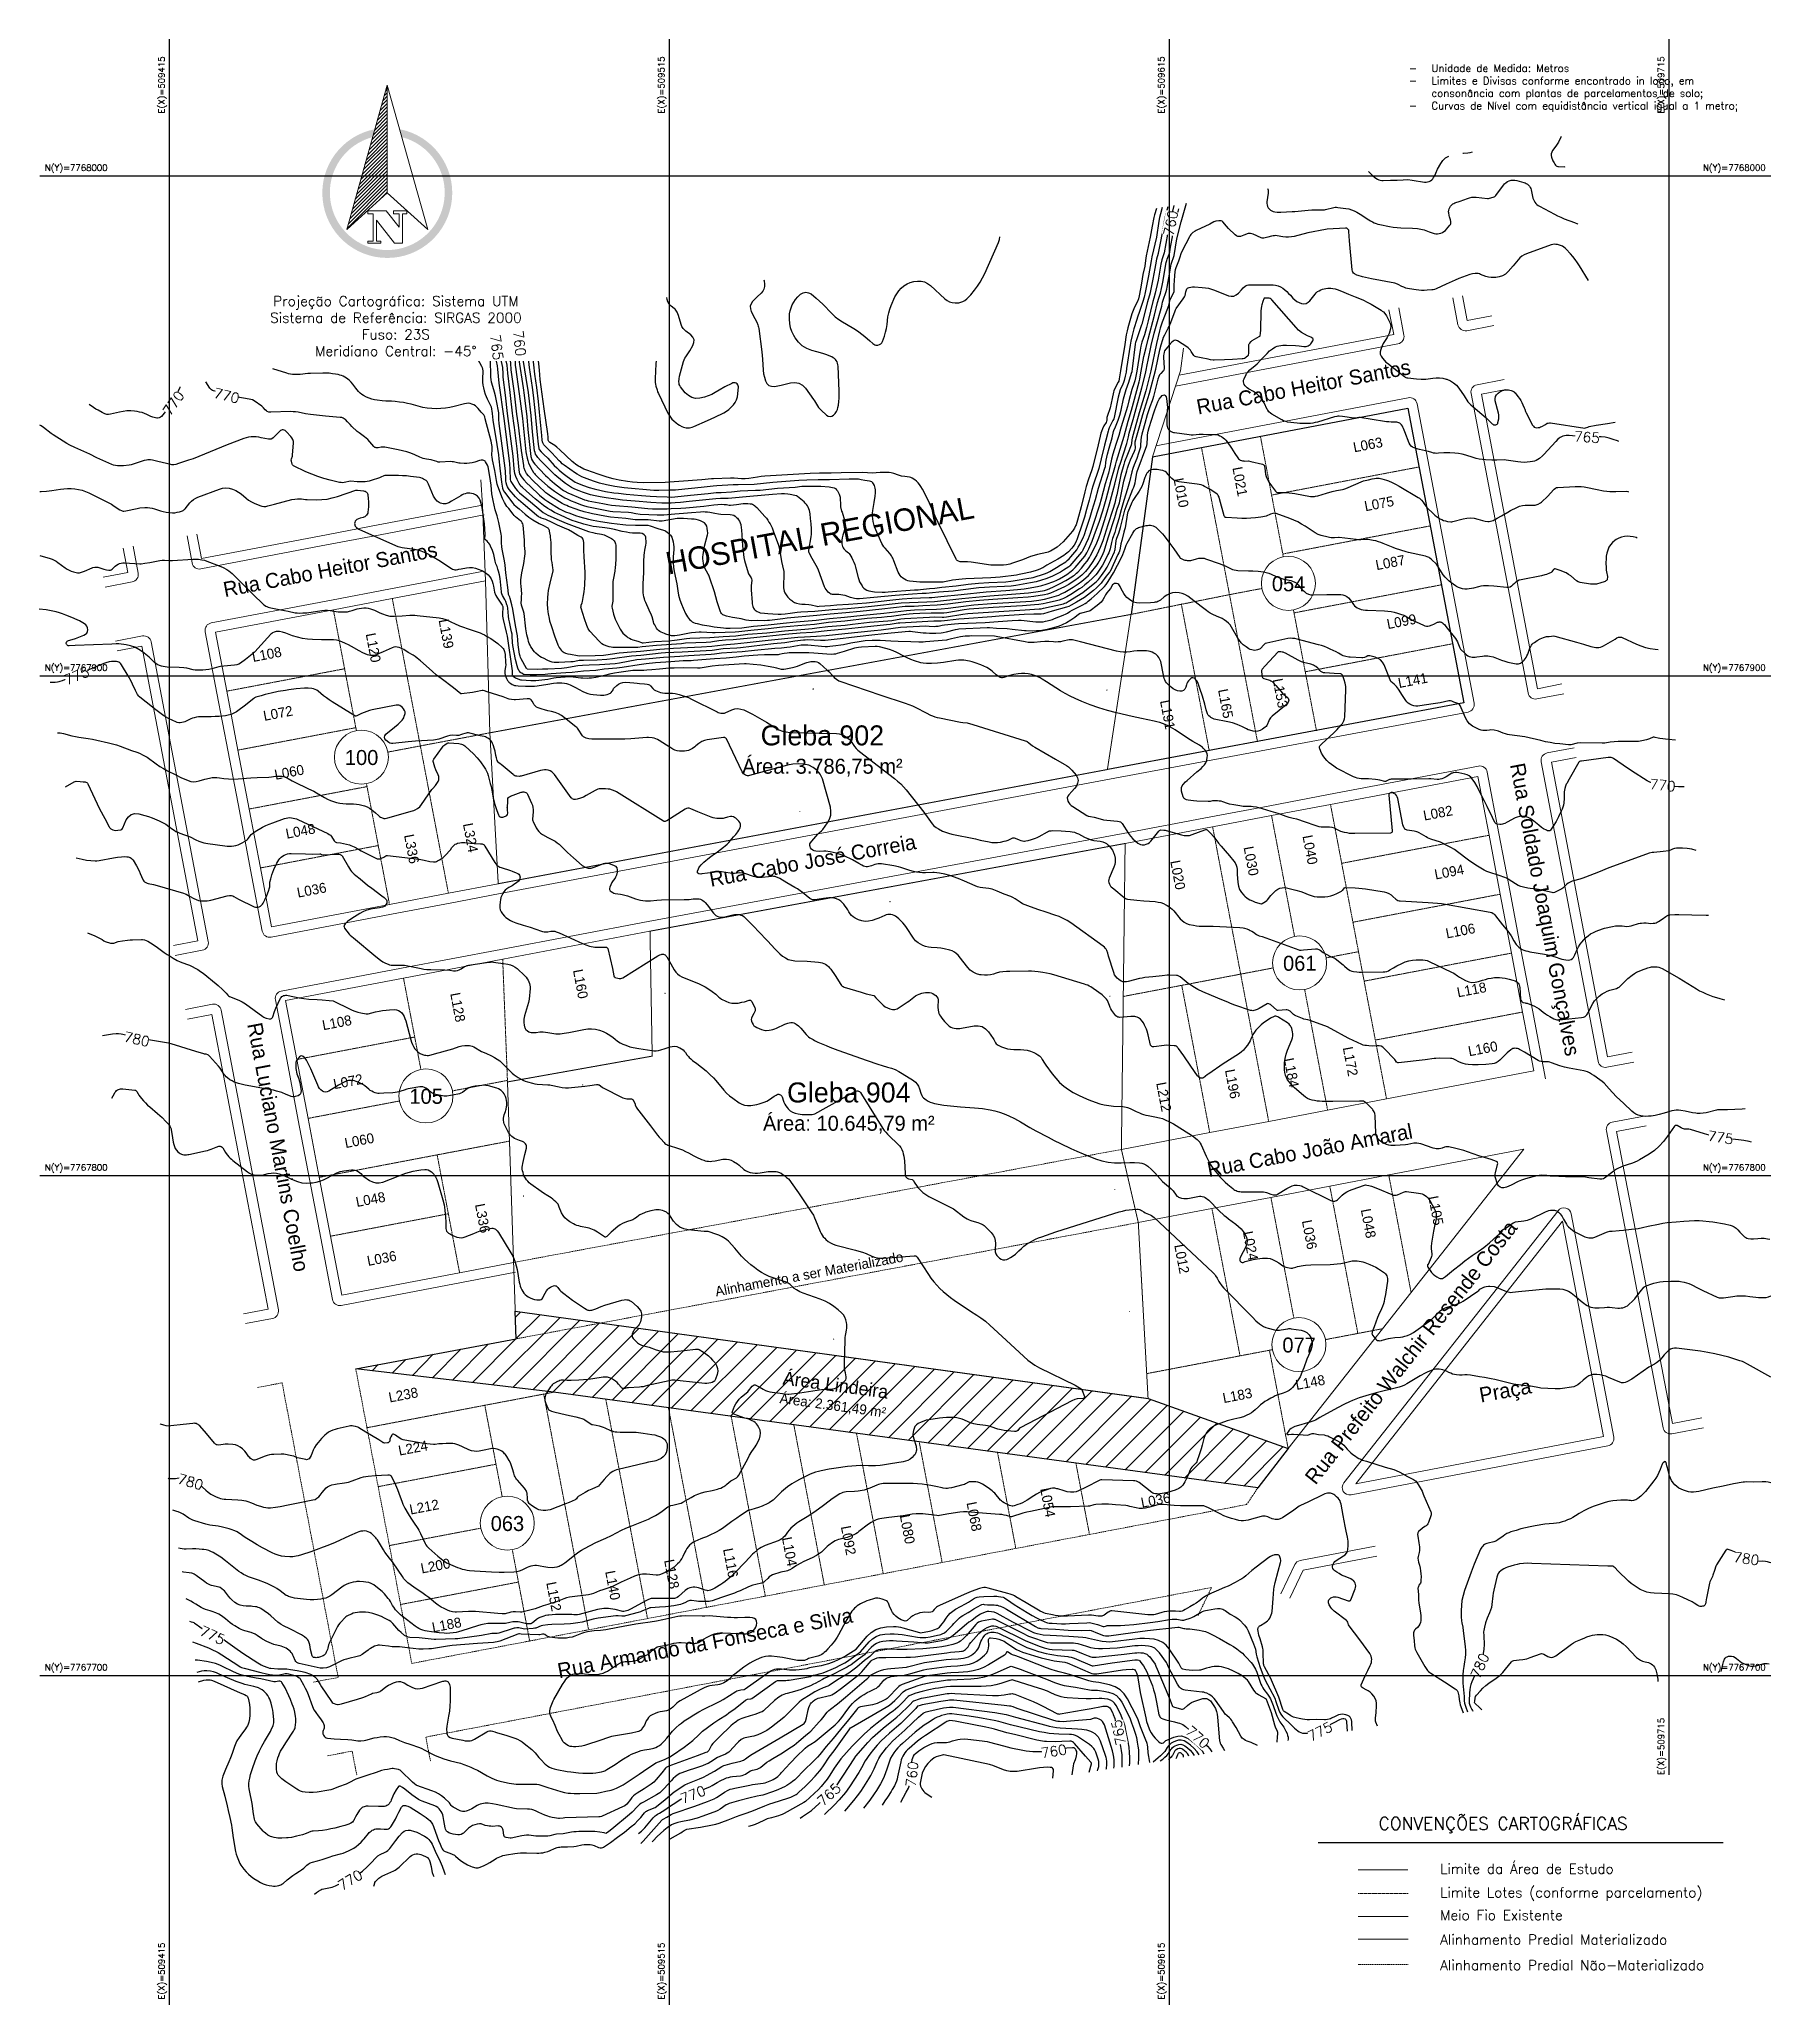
# Model space of a CAD drawing. Header units: centimetres. Extents: x 0 to 1084401, y -139216 to 99734.
# Drawn here: x 964138 to 998657, y 20423 to 59610 of the extents above; entities that cross this region are included whole.
import ezdxf
from ezdxf.enums import TextEntityAlignment as Align

# ---------------------------------------------------------------- set-up
doc = ezdxf.new("R2010")
doc.units = ezdxf.units.CM
doc.header["$LTSCALE"] = 4
for name, pattern in [('Contínua', [0]), ('DASHED', [19.05, 12.7, -6.35]), ('TRACEJADO', [2, 1, -1])]:
    doc.linetypes.add(name, pattern=pattern)
for name, color, linetype in [('CANEVA', 252, 'Continuous'), ('CURVAS-INTERMEDIARIAS', 39, 'Continuous'), ('CURVAS-MESTRA', 34, 'Continuous'), ('LIMITE-L', 7, 'Continuous')]:
    doc.layers.add(name, color=color, linetype=linetype)
for name, color, linetype, lineweight in [('FOLHA', 7, 'Continuous', 9), ('K-ALINHAMENTO', 10, 'Continuous', 9), ('P-MEIOFIO', 171, 'Continuous', 9), ('P-URB', 2, 'Continuous', 9), ('textos', 2, 'Continuous', 9)]:
    doc.layers.add(name, color=color, linetype=linetype, lineweight=lineweight)
doc.styles.add('EC_NOMES', font='GOTHIC.TTF')
doc.styles.add('L50', font='ROMANS.SHX', dxfattribs={"height": 1.25})
doc.styles.add('Padrão', font='simplex.shx')
doc.styles.add('ROMANS', font='romans.shx')
doc.dimstyles.new('COTAS_1.0-S', dxfattribs={"dimtxt": 2, "dimasz": 2, "dimexe": 1.25, "dimexo": 0.625, "dimgap": 1, "dimtad": 0, "dimzin": 0, "dimtxsty": 'ROMANS', "dimblk": 'ARCHTICK', "dimblk1": 'ARCHTICK', "dimblk2": 'ARCHTICK', "dimcen": 2.5, "dimse1": 1, "dimse2": 1, "dimsd1": 1, "dimsd2": 1, "dimclrd": 2, "dimclre": 2, "dimclrt": 2, "dimadec": 0, "dimazin": 0, "dimtfac": 1, "dimtmove": 0, "dimatfit": 3, "dimfxl": 1, "dimarcsym": 0})

msp = doc.modelspace()

# ---------------------------------------------------------------- texts
at = {"color": 2, "insert": (991294.494, 59108.244, 77237.053), "char_height": 149.49107, "width": 7084.57614, "attachment_point": 1, "style": 'ROMANS'}
msp.add_mtext('\\pxi-3,l4t4;-^IUnidade de Medida: Metros\\P-^ILimites e Divisas conforme encontrado in loco, em consonância com plantas de parcelamentos de solo;\\P-^ICurvas de Nível com equidistância vertical igual a 1 metro;', dxfattribs=at)
at = {"layer": 'CANEVA', "color": 2, "style": 'L50'}
for s, p in [('E(X)=509415', (966636.573, 59266.408)), ('E(X)=509515', (976602.644, 59266.408)), ('E(X)=509615', (986568.716, 59266.408)), ('E(X)=509715', (996534.787, 59266.408))]:
    msp.add_text(s, height=124.57589, rotation=90, dxfattribs=at).set_placement(p, align=Align.RIGHT)
for s, p in [('N(Y)=7768000', (964249.49, 56985.974)), ('N(Y)=7767800', (964249.49, 37053.831)), ('N(Y)=7767700', (964249.49, 27087.76))]:
    msp.add_text(s, height=124.57589, dxfattribs=at).set_placement(p)
for s, p in [('N(Y)=7768000', (998557.695, 56985.974)), ('N(Y)=7767900', (998557.695, 47019.902)), ('N(Y)=7767800', (998557.695, 37053.831)), ('N(Y)=7767700', (998557.695, 27087.76))]:
    msp.add_text(s, height=124.57589, dxfattribs=at).set_placement(p, align=Align.RIGHT)
for s, p in [('E(X)=509715', (996534.787, 25003.74)), ('E(X)=509415', (966636.573, 20522.877)), ('E(X)=509515', (976602.644, 20522.877)), ('E(X)=509615', (986568.716, 20522.877))]:
    msp.add_text(s, height=124.57589, rotation=90, dxfattribs=at).set_placement(p)
at = {"layer": 'FOLHA', "color": 2, "style": 'ROMANS'}
for s, height, p in [('CONVENÇÕES CARTOGRÁFICAS', 249.16542, (990839.627, 23911.896, 392237.316)), ('Limite da Área de Estudo', 199.33234, (992067.382, 23033.983, 392237.316)), ('Limite Lotes (conforme parcelamento)', 199.33234, (992067.382, 22563.607, 392237.316)), ('Meio Fio Existente', 199.33234, (992067.382, 22109.509, 392237.316)), ('Alinhamento Predial Materializado', 199.33234, (992067.382, 21621.064, 392237.316)), ('Alinhamento Predial Não-Materializado', 199.33234, (992067.382, 21112.442, 392237.316))]:
    msp.add_text(s, height=height, dxfattribs=at).set_placement(p)
at = {"layer": 'textos', "style": 'EC_NOMES'}
for s, height, rotation, p in [('Rua Cabo Heitor Santos', 298.98214, 10.7768182, (987242.736, 52126.946)), ('HOSPITAL REGIONAL', 448.47321, 10.4604681, (976673.905, 48934.942, -75542.821)), ('Rua Cabo Heitor Santos', 298.98214, 10.7768183, (967837.685, 48487.58)), ('Rua Soldado Joaquim Gonçalves', 298.98214, 280.7768183, (993457.997, 45147.814)), ('Rua Cabo José Correia', 298.98214, 10.4604681, (977528.338, 42709.918)), ('Rua Luciano Martins Coelho', 298.98214, 280.7768182, (968282.023, 39972.647)), ('Rua Cabo João Amaral', 298.98214, 10.7768183, (987454.764, 36923.996)), ('Rua Prefeito Walchir Resende Costa', 298.98214, 51.7859052, (989582.002, 30772.547)), ('Alinhamento a ser Materializado', 199.32143, 10.5845887, (977633.554, 34543.045)), ('Praça', 298.9821, 10.4604681, (992878.378, 32427.1)), ('Rua Armando da Fonseca e Silva', 298.98214, 10.7768182, (974501.895, 26929.804))]:
    msp.add_text(s, height=height, rotation=rotation, dxfattribs=at).set_placement(p)
at = {"layer": 'textos', "color": 3, "transparency": 33554687, "style": 'EC_NOMES'}
for s, rotation, p in [('L063', 10.7768183, (990353.856, 51373.933)), ('L021', 280.7768183, (987924.003, 51065.91)), ('L010', 280.7768183, (986750.928, 50842.626)), ('L075', 10.7768183, (990577.475, 50199.097)), ('L087', 10.7768183, (990801.094, 49024.261)), ('L139', 280.7768183, (972097.299, 48029.177)), ('L099', 10.7768183, (991024.714, 47849.426)), ('L108', 10.7768183, (968400.674, 47194.067)), ('L120', 280.7768183, (970644.556, 47752.661)), ('L165', 280.7768183, (987637.218, 46638.125)), ('L153', 280.7768183, (988727.299, 46845.612)), ('L141', 10.7768183, (991248.333, 46674.59)), ('L072', 10.7768183, (968624.294, 46019.231)), ('L191', 280.7768183, (986480.488, 46417.952)), ('L060', 10.7768183, (968847.913, 44844.395)), ('L082', 10.7768183, (991751.477, 44031.209)), ('L048', 10.7768183, (969071.532, 43669.559)), ('L324', 280.7768183, (972583.204, 43963.416)), ('L336', 280.7768183, (971408.368, 43739.796)), ('L030', 280.7768183, (988146.788, 43499.566)), ('L040', 280.7768183, (989321.624, 43723.186)), ('L020', 280.7768183, (986685.01, 43221.33)), ('L094', 10.7768183, (991975.096, 42856.373)), ('L036', 10.7768183, (969295.152, 42494.723)), ('L106', 10.7768183, (992198.715, 41681.537)), ('L160', 280.7768183, (974776.234, 41048.322)), ('L118', 10.7768183, (992422.335, 40506.701)), ('L128', 280.7768183, (972329.36, 40582.582)), ('L108', 10.7768183, (969798.295, 39851.342)), ('L160', 10.7768183, (992645.954, 39331.865)), ('L184', 280.7768183, (988950.084, 39279.268)), ('L172', 280.7768183, (990124.92, 39502.888)), ('L072', 10.7768183, (970021.915, 38676.506)), ('L212', 280.7768183, (986404.492, 38797.567)), ('L196', 280.7768183, (987775.248, 39055.649)), ('L060', 10.7768183, (970245.534, 37501.67)), ('L048', 10.7768183, (970469.153, 36326.834)), ('L105', 280.7768183, (991830.556, 36529.81)), ('L336', 280.7768183, (972822.972, 36375.863)), ('L036', 280.7768183, (989309.554, 36049.96)), ('L048', 280.7768183, (990484.39, 36273.579)), ('L024', 280.7768183, (988134.718, 35826.34)), ('L036', 10.7768183, (970692.773, 35151.999)), ('L012', 280.7768183, (986764.201, 35565.475)), ('L148', 10.7768183, (989204.04, 32678.696)), ('L238', 10.7768183, (971122.993, 32428.776)), ('L183', 10.7768183, (987752.447, 32417.087)), ('L224', 10.7768183, (971316.174, 31369.594)), ('L054', 280.7768183, (984092.1, 30709.203)), ('L036', 10.7768183, (986121.425, 30329.887)), ('L212', 10.7768183, (971539.793, 30194.758)), ('L080', 280.7768183, (981293.073, 30176.433)), ('L068', 280.7768183, (982623.555, 30429.679)), ('L092', 280.7768183, (980118.237, 29952.814)), ('L116', 280.7768183, (977768.565, 29505.575)), ('L104', 280.7768183, (978943.401, 29729.195)), ('L200', 10.7768183, (971763.412, 29019.922)), ('L140', 280.7768183, (975418.893, 29058.337)), ('L128', 280.7768183, (976593.729, 29281.956)), ('L152', 280.7768183, (974244.057, 28834.717)), ('L188', 10.7768183, (971987.032, 27845.086))]:
    msp.add_text(s, height=199.3214, rotation=rotation, dxfattribs=at).set_placement(p)
at = {"layer": 'textos', "color": 4, "transparency": 33554687, "style": 'EC_NOMES'}
for s, p in [('054', (988712.1, 48604.081)), ('100', (970230.251, 45140.437)), ('061', (988934.885, 41037.737)), ('105', (971516.062, 38385.13)), ('077', (988921.522, 33426.444)), ('063', (973137.302, 29867.57))]:
    msp.add_text(s, height=298.9821, dxfattribs=at).set_placement(p)
at = {"layer": 'textos', "char_height": 298.98214, "width": 5658.04341, "attachment_point": 5, "style": 'EC_NOMES'}
for s, insert in [('\\C6;{\\H1.3333333333x;Gleba 902}\\P\\C4;Área: 3.786,75 m²', (979750.377, 45420.757)), ('\\C6;{\\H1.3333333333x;Gleba 904}\\P\\C4;Área: 10.645,79 m²', (980277.391, 38301.427))]:
    msp.add_mtext(s, dxfattribs=dict(at, insert=insert))
at = {"layer": 'textos', "insert": (979986.758, 32575.297), "char_height": 199.32143, "width": 5658.04341, "attachment_point": 5, "rotation": 352.2559688, "style": 'EC_NOMES'}
msp.add_mtext('\\C6;{\\H1.3333333333x;Área Lindeira}\\P\\C4;Área: 2.361,49 m²', dxfattribs=at)

# ---------------------------------------------------------------- blocks, each defined once
blk = doc.blocks.new('*D204')
at = {"layer": 'DEFPOINTS', "color": 0, "transparency": 16777216}
for p in [(985377, 45349), (985433, 45051), (973288, 42773)]:
    blk.add_point(p, dxfattribs=at)
at = {"layer": 'textos', "color": 2, "transparency": 16777216, "insert": (979304, 44211), "char_height": 2, "attachment_point": 5, "rotation": 10.621, "style": 'ROMANS'}
blk.add_mtext('12356,93', dxfattribs=at)
blk = doc.blocks.new('_ArchTick')
at = {"color": 0, "linetype": 'ByBlock', "const_width": 0.15}
blk.add_lwpolyline([(-0.5, -0.5), (0.5, 0.5)], dxfattribs=at)
blk = doc.blocks.new('*D205')
at = {"layer": 'DEFPOINTS', "color": 0, "transparency": 16777216}
for p in [(973120, 45782), (973288, 42773), (973547, 42787)]:
    blk.add_point(p, dxfattribs=at)
at = {"layer": 'textos', "color": 2, "transparency": 16777216, "insert": (973463, 44292), "char_height": 2, "attachment_point": 5, "rotation": 273.1849, "style": 'ROMANS'}
blk.add_mtext('3013,74', dxfattribs=at)
blk = doc.blocks.new('*D206')
at = {"layer": 'DEFPOINTS', "color": 0, "transparency": 16777216}
for p in [(985904, 48143), (985961, 47837), (973120, 45782)]:
    blk.add_point(p, dxfattribs=at)
at = {"layer": 'textos', "color": 2, "transparency": 16777216, "insert": (979569, 46656), "char_height": 2, "attachment_point": 5, "rotation": 10.4644, "style": 'ROMANS'}
blk.add_mtext('13000,00', dxfattribs=at)
blk = doc.blocks.new('*D207')
at = {"layer": 'DEFPOINTS', "color": 0, "transparency": 16777216}
for p in [(985904, 48143), (985188, 45088), (985433, 45051)]:
    blk.add_point(p, dxfattribs=at)
at = {"layer": 'textos', "color": 2, "transparency": 16777216, "insert": (985424, 46634), "char_height": 2, "attachment_point": 5, "rotation": 81.3385, "style": 'ROMANS'}
blk.add_mtext('3128,35', dxfattribs=at)
blk = doc.blocks.new('*D208')
at = {"layer": 'DEFPOINTS', "color": 0, "transparency": 16777216}
for p in [(985787, 43576), (976313, 41827), (976366, 41541)]:
    blk.add_point(p, dxfattribs=at)
at = {"layer": 'textos', "color": 2, "transparency": 16777216, "insert": (981103, 42416), "char_height": 2, "attachment_point": 5, "rotation": 10.4595, "style": 'ROMANS'}
blk.add_mtext('9633,20', dxfattribs=at)
blk = doc.blocks.new('*D209')
at = {"layer": 'DEFPOINTS', "color": 0, "transparency": 16777216}
for p in [(985521, 43579), (985787, 43576), (985712, 37475)]:
    blk.add_point(p, dxfattribs=at)
at = {"layer": 'textos', "color": 2, "transparency": 16777216, "insert": (985484, 40529), "char_height": 2, "attachment_point": 5, "rotation": 89.2987, "style": 'ROMANS'}
blk.add_mtext('6101,57', dxfattribs=at)
blk = doc.blocks.new('*D210')
at = {"layer": 'DEFPOINTS', "color": 0, "transparency": 16777216}
for p in [(976313, 41827), (976591, 41832), (976358, 39336)]:
    blk.add_point(p, dxfattribs=at)
at = {"layer": 'textos', "color": 2, "transparency": 16777216, "insert": (976613, 40587), "char_height": 2, "attachment_point": 5, "rotation": 271.0142, "style": 'ROMANS'}
blk.add_mtext('2491,52', dxfattribs=at)
blk = doc.blocks.new('*D211')
at = {"layer": 'DEFPOINTS', "color": 0, "transparency": 16777216}
for p in [(976358, 39336), (973472, 38822), (973529, 38504)]:
    blk.add_point(p, dxfattribs=at)
at = {"layer": 'textos', "color": 2, "transparency": 16777216, "insert": (974971, 38761), "char_height": 2, "attachment_point": 5, "rotation": 10.1071, "style": 'ROMANS'}
blk.add_mtext('2930,88', dxfattribs=at)
blk = doc.blocks.new('*D212')
at = {"layer": 'DEFPOINTS', "color": 0, "transparency": 16777216}
for p in [(973472, 38822), (973627, 34248), (973866, 34256)]:
    blk.add_point(p, dxfattribs=at)
at = {"layer": 'textos', "color": 2, "transparency": 16777216, "insert": (973789, 36543), "char_height": 2, "attachment_point": 5, "rotation": 271.935, "style": 'ROMANS'}
blk.add_mtext('4576,74', dxfattribs=at)
blk = doc.blocks.new('*D213')
at = {"layer": 'DEFPOINTS', "color": 0, "transparency": 16777216}
for p in [(985712, 37475), (985749, 35948), (986049, 36017)]:
    blk.add_point(p, dxfattribs=at)
at = {"layer": 'textos', "color": 2, "transparency": 16777216, "insert": (985580, 36677), "char_height": 2, "attachment_point": 5, "rotation": 283.0214, "style": 'ROMANS'}
blk.add_mtext('1496,06', dxfattribs=at)
blk = doc.blocks.new('*D214')
at = {"layer": 'DEFPOINTS', "color": 0, "transparency": 16777216}
for p in [(986049, 36017), (985972, 32493), (986244, 32508)]:
    blk.add_point(p, dxfattribs=at)
at = {"layer": 'textos', "color": 2, "transparency": 16777216, "insert": (985875, 34248), "char_height": 2, "attachment_point": 5, "rotation": 273.1822, "style": 'ROMANS'}
blk.add_mtext('3514,58', dxfattribs=at)
blk = doc.blocks.new('*D215')
at = {"layer": 'DEFPOINTS', "color": 0, "transparency": 16777216}
for p in [(973670, 34563), (973627, 34248), (986244, 32508)]:
    blk.add_point(p, dxfattribs=at)
at = {"layer": 'textos', "color": 2, "transparency": 16777216, "insert": (979979, 33694), "char_height": 2, "attachment_point": 5, "rotation": 352.1506, "style": 'ROMANS'}
blk.add_mtext('12736,74', dxfattribs=at)
blk = doc.blocks.new('NORTE-3D')
at = {"linetype": 'ByBlock', "lineweight": -2}
h = blk.add_hatch(dxfattribs=at)
h.set_pattern_fill('ANSI31', color=0, scale=0.001605, style=0)
h.set_pattern_definition([(45, (-0.01104249, -0.01839006), (-0.0001418945, 0.0001418945), [])])
h.paths.add_polyline_path([(0, 0), (-0.00324, -0.01153), (0, -0.0086)])
blk.add_hatch(color=0, dxfattribs=at).paths.add_polyline_path([(0.00099, -0.00351), (0.00116, -0.00414, -7.796187), (-0.00116, -0.00414), (-0.00099, -0.00351, 10.408897)])
at = {"color": 0, "linetype": 'ByBlock', "lineweight": -2}
blk.add_line((0, -0.0086), (0, 0), dxfattribs=at)
for points in [[(-0.00324, -0.01153), (0, 0), (0.00324, -0.01153), (0, -0.0086)], [(-0.0001, -0.01004), (-0.00156, -0.01004), (-0.00156, -0.01028), (-0.00114, -0.01028), (-0.00114, -0.01246), (-0.00156, -0.01246), (-0.00156, -0.01264), (-0.00052, -0.01264), (-0.00052, -0.01246), (-0.00086, -0.01246), (-0.00086, -0.0108), (0.00058, -0.01264), (0.00121, -0.01264), (0.00121, -0.01028), (0.00156, -0.01028), (0.00156, -0.01004), (0.00051, -0.01004), (0.00051, -0.01028), (0.00094, -0.01028), (0.00094, -0.01136)]]:
    blk.add_lwpolyline(points, close=True, dxfattribs=at)

# ---------------------------------------------------------------- dimensions: what is measured, and where the dimension line sits
at = {"layer": 'textos'}
for p1, p2, distance, picture, middle in [((973120.332, 45782.152), (985904.115, 48143.272), -311.926, '*D206', (979568.877, 46655.974)), ((985904.115, 48143.272), (985432.998, 45050.6), -247.446, '*D207', (985423.932, 46634.2)), ((973120.332, 45782.152), (973287.768, 42773.066), 259.154, '*D205', (973462.804, 44292.007)), ((973287.768, 42773.066), (985432.998, 45050.6), 303.976, '*D204', (979304.356, 44210.602)), ((985786.606, 43576.045), (976313.471, 41827.232), 290.872, '*D208', (981102.843, 42415.6)), ((985711.925, 37474.934), (985786.606, 43576.045), 265.338, '*D209', (985483.947, 40528.737)), ((976357.57, 39336.104), (976313.471, 41827.232), -277.272, '*D210', (976612.749, 40586.575)), ((976357.57, 39336.104), (973472.171, 38821.765), 322.579, '*D211', (974971.48, 38761.362)), ((973472.171, 38821.765), (973626.708, 34247.639), 239.346, '*D212', (973788.649, 36542.784)), ((985711.925, 37474.934), (986049.01, 36017.345), -308.25, '*D213', (985580.144, 36676.686)), ((986049.01, 36017.345), (986244.108, 32508.181), -272.352, '*D214', (985874.626, 34247.644)), ((986244.108, 32508.181), (973626.708, 34247.639), -318.806, '*D215', (979978.947, 33693.729))]:
    dim = msp.add_aligned_dim(p1=p1, p2=p2, distance=distance, dimstyle='COTAS_1.0-S', dxfattribs=at)
    dim.commit()
    dim.dimension.update_dxf_attribs({"geometry": picture, "text_midpoint": middle})

# ---------------------------------------------------------------- hatches: boundary and pattern name
at = {"layer": 'LIMITE-L', "transparency": 33554534}
h = msp.add_hatch(dxfattribs=at)
h.set_pattern_fill('ANSI31', color=3, scale=99.660713, style=0)
h.set_pattern_definition([(45, (-49801925.96, -774107533.55), (-223.74468236, 223.74468236), [])])
h.paths.add_polyline_path([(989036.72, 31513.53), (986244.108, 32508.181), (973626.708, 34247.639), (973645.227, 33699.494), (970446.69, 33101.794), (974390.623, 32635.086), (988431.906, 30725.641)])

# ---------------------------------------------------------------- linework, layer by layer
at = {"color": 1}
msp.add_line((989634.724, 23659.881), (997707.684, 23659.881), dxfattribs=at)
for points in [[(986329.103, 51288.157), (991420.059, 52257.174), (992538.156, 46382.994), (985439.154, 45051.754)], [(986329.103, 51288.157), (985904.115, 48143.272)]]:
    msp.add_lwpolyline(points, dxfattribs=at)
at = {"layer": 'CANEVA'}
for p, q in [((964149.83, 56886.314), (998657.355, 56886.314)), ((964149.83, 36954.171), (998657.355, 36954.171))]:
    msp.add_line(p, q, dxfattribs=at)
at = {"layer": 'CURVAS-INTERMEDIARIAS'}
for points, elevation in [([(994479.254, 57673.305), (994475.258, 57660.07), (994424.231, 57558.645), (994400.353, 57517.495), (994373.943, 57477.92), (994308.436, 57391.345), (994291.164, 57359.792), (994280.889, 57327.183), (994281.109, 57293), (994288.324, 57257.759), (994316.678, 57185.715), (994338.324, 57143.518), (994355.755, 57117.268), (994368.641, 57100.834), (994381.437, 57088.954), (994395.509, 57079.706), (994411.495, 57074.424), (994428.756, 57071.783), (994547.153, 57070.068), (994563.029, 57072.62)], 75841.803), ([(990641.4, 56975.779), (990721.228, 56894.845), (990766.633, 56854.961), (990817.889, 56822.92), (990845.525, 56811.15), (990873.838, 56802.25), (990903.149, 56797.646), (990933.137, 56795.902), (991075.462, 56798.782), (991210.931, 56804.074), (991332.487, 56811.06), (991422.54, 56811.698), (991512.135, 56802.639), (991755.298, 56763.672), (991786.412, 56762.157), (991816.609, 56765.027), (991845.441, 56774.455), (991873.356, 56788.278), (991898.171, 56807.722), (991920.077, 56829.577), (991937.647, 56855.06), (991952.317, 56882.955), (991978.239, 56943.539), (992016.528, 57021.484), (992079.065, 57132.008), (992123.992, 57192.233), (992175.896, 57243.508), (992238.273, 57281.349)], 75841.803), ([(992516.626, 57340.627), (992531.445, 57340.109), (992618.25, 57346.218), (992667.372, 57354.699), (992714.273, 57368.702)], 75841.803), ([(988626.597, 56637.523), (988631.273, 56620.668), (988635.23, 56601.723), (988637.562, 56582.678), (988635.698, 56544.219), (988611.71, 56369.334), (988611.142, 56337.243), (988615.078, 56306.229), (988625.782, 56276.859), (988640.98, 56248.585), (988663.892, 56221.109), (988685.1, 56202.751), (988709.756, 56189.377), (988736.714, 56179.331), (988770.938, 56171.677), (988818.964, 56165.887), (988891.995, 56165.667), (989003.765, 56168.348), (989115.415, 56173.172), (989171.145, 56177.099), (989435.455, 56201.346), (989509.254, 56206.658), (989583.182, 56209.618), (989760.25, 56212.807), (989782.703, 56215.378), (989804.838, 56219.923), (989922.437, 56252.741), (989948.598, 56257.804), (989974.879, 56260.853), (990001.339, 56260.873), (990027.908, 56258.89), (990188.113, 56237.603), (990244.82, 56226.759), (990300.151, 56211.82), (990353.45, 56190.712), (990405.383, 56165.518), (990505.662, 56106.469), (990613.365, 56031.424), (990681.055, 55988.909), (990716.026, 55969.435), (990752.063, 55952.413), (990788.878, 55937.584), (990826.858, 55926.053), (990865.606, 55916.725), (991057.304, 55879.412), (991132.877, 55866.835), (991208.738, 55857.028), (991285.019, 55851.387), (991514.946, 55844.212), (991614.995, 55834.993), (991678.997, 55825.984), (991713.789, 55818.699), (991747.943, 55808.822), (991848.829, 55772.496), (991947.224, 55740.385), (991981.288, 55733.489), (992015.173, 55731.246), (992048.798, 55735.98), (992082.254, 55745.368), (992114.066, 55760.736), (992143.954, 55778.804), (992170.972, 55800.949), (992196.077, 55825.804), (992262.102, 55901.297), (992271.281, 55914.702), (992278.167, 55928.894), (992281.626, 55944.301), (992282.782, 55960.506), (992281.207, 55977.219), (992274.37, 56009.878), (992252.744, 56071.966), (992245.648, 56098.396), (992237.835, 56152.662), (992236.549, 56171.378), (992238.293, 56202.612), (992244.662, 56232.251), (992257.986, 56259.468), (992275.945, 56285.091), (992291.123, 56301.854), (992306.411, 56316.265), (992322.875, 56328.852), (992341.113, 56338.698), (992360.537, 56346.731), (992463.656, 56382.599), (992610.955, 56438.349), (992653.829, 56451.484), (992697.261, 56460.334), (992741.51, 56462.746), (992786.308, 56460.862), (993012.717, 56435.1), (993033.356, 56437.412), (993143.183, 56465.855), (993157.992, 56474.227), (993176.599, 56492.694), (993328.581, 56700.626), (993353.407, 56729), (993380.873, 56753.865), (993412.326, 56773.468), (993446.42, 56789.553), (993482.816, 56799.081), (993519.402, 56804.034), (993556.266, 56802.121), (993593.32, 56795.623), (993733.044, 56757.263), (993759.405, 56747.786), (993784.37, 56735.866), (993807.212, 56720.269), (993828.659, 56702.241), (993846.698, 56681.023), (993861.906, 56658.26), (993872.868, 56633.166), (993880.991, 56606.527), (993908.776, 56473.808), (993916.819, 56444.07), (993927.044, 56415.258), (993940.528, 56387.811), (993956.175, 56361.272), (993975.09, 56337.213), (993996.019, 56315.378), (994019.948, 56296.901), (994045.889, 56280.646), (994344.573, 56123.451), (994409.063, 56091.141), (994474.331, 56060.595), (994540.775, 56032.69), (994743.534, 55956.659), (994802.892, 55931.913), (994812.806, 55926.636)], 75941.463), ([(973508.421, 53894.23), (973583.96, 53397.033), (973622.798, 53200.741), (973628.26, 53105.914), (973631.459, 53075.428), (973708.148, 52541.535), (973768.233, 52046.252), (973839.59, 51384.973), (973844.673, 51350.032), (973864.446, 51260.038), (973877.94, 51210.168), (973894.344, 51161.424), (973915.113, 51114.374), (973938.802, 51068.46), (973993.666, 50973.823), (974007.837, 50954.199), (974023.823, 50935.902), (974099.814, 50859.283), (974209.64, 50758.366), (974274.978, 50702.905), (974406.52, 50601.49), (974446.703, 50572.848), (974529.651, 50519.32), (974615.499, 50470.566), (974659.459, 50448.132), (974741.111, 50409.494), (974811.85, 50378.489), (974924.716, 50335.615), (974988.907, 50314.896), (975053.916, 50296.798), (975152.51, 50274.015), (975518.126, 50200.426), (975574.324, 50195.203), (975887.329, 50183.573), (975937.976, 50176.178), (976029.774, 50153.625), (976118.861, 50143.499), (976290.516, 50136.892), (976459.451, 50127.484), (976501.737, 50126.457), (976586.259, 50129.358), (976805.433, 50150.017), (976979.152, 50161.827), (977143.871, 50176.926), (977323.22, 50189.493), (977384.681, 50191.785), (977415.417, 50191.307), (977457.942, 50189.313), (977507.234, 50183.782), (977604.064, 50161.638), (977682.059, 50148.482), (977728.899, 50144.297), (977912.913, 50137.031), (977948.841, 50130.922), (977982.456, 50119.85), (978012.623, 50101.323), (978040.489, 50077.833), (978057.839, 50059.286), (978079.695, 50031.68), (978098.222, 50002.34), (978111.766, 49970.389), (978121.981, 49936.693), (978134.339, 49866.154), (978138.325, 49830.585), (978157.341, 49511.232), (978174.552, 49335.032), (978184.02, 49275.305), (978198.76, 49216.655), (978272.02, 48973.074), (978280.651, 48951.976), (978291.245, 48931.725), (978333.072, 48871.51), (978340.059, 48852.365), (978341.155, 48824.709), (978332.285, 48715.172), (978330.94, 48674.012), (978331.627, 48632.832), (978349.198, 48382.365), (978352.845, 48354.51), (978358.486, 48327.173), (978367.136, 48300.643), (978379.943, 48270.147), (978392.988, 48248.7), (978408.376, 48229.535), (978427.272, 48213.829), (978448.499, 48200.414), (978481.477, 48184.877), (978510.07, 48176.396), (978594.094, 48166.221), (978664.992, 48159.873), (978762.421, 48156.354), (978866.905, 48149.777), (978926.054, 48149.687), (979005.553, 48154.72), (979107.566, 48166.301), (979247.699, 48185.396), (979318.757, 48193.458), (979603.119, 48208.208), (979946.26, 48239.85), (980252.01, 48261.985), (980467.606, 48280.173), (980728.906, 48305.417), (981323.522, 48371.103), (981487.334, 48382.714), (981833.695, 48395.7), (981988.588, 48403.144), (982531.17, 48463.579), (982951.948, 48503.084), (983092.111, 48514.585), (983605.304, 48551.918), (983859.737, 48573.464), (983908.85, 48579.305), (984055.581, 48600.961), (984176.638, 48621.68), (984220.021, 48632.952), (984271.834, 48654.16), (984371.346, 48700.502), (984488.367, 48758.216), (984602.688, 48821.131), (984721.354, 48889.957), (984753.365, 48910.338), (984776.247, 48927.29), (984820.058, 48963.656), (984844.575, 48987.395), (984914.995, 49065.659), (984984.598, 49148.347), (985027.771, 49205.901), (985075.987, 49279.222), (985097.015, 49314.661), (985135.066, 49387.792), (985221.282, 49569.015), (985262.711, 49668.696), (985295.26, 49764.011), (985372.776, 50012.326), (985429.254, 50186.662), (985477.201, 50347.595), (985583.359, 50741.623), (985656.72, 51036.011), (985670.901, 51087.825), (985692.697, 51156.082), (985756.63, 51343.683), (985823.651, 51549.921), (985836.677, 51603.469), (985851.746, 51681.533), (985869.804, 51756.319), (985949.174, 52029.529), (986121.886, 52657.82), (986194.13, 52949.716), (986207.345, 53013.897), (986226.241, 53120.385), (986245.366, 53212.671), (986308.321, 53501.886), (986365.875, 53748.606), (986402.859, 53889.237), (986515.386, 54291.299), (986533.315, 54369.413), (986543.551, 54407.174), (986604.084, 54579.986), (986618.286, 54629.079), (986625.95, 54666.621), (986676.687, 54969.191), (986707.233, 55127.522), (986717.439, 55166.539), (986750.994, 55260.17), (986761.11, 55298.071), (986820.179, 55631.536), (986903.934, 55971.439), (987012.587, 56344.651)], 75941.463), ([(973663.011, 53488.581), (973697.574, 53220.813), (973785.464, 52663.45), (973807.18, 52512.156), (973855.685, 52083.146), (973880.371, 51827.387), (973929.972, 51348.906), (973938.214, 51292.926), (973942.041, 51274.439), (973953.154, 51238.541), (973969.667, 51204.856), (973992.878, 51169.815), (974018.431, 51139.23), (974113.368, 51037.755), (974232.463, 50912.761), (974274.978, 50870.156), (974317.583, 50831.298), (974411.234, 50753.114), (974468.868, 50706.194), (974560.127, 50635.674), (974587.225, 50616.399), (974615.509, 50598.909), (974675.046, 50569.29), (974958.611, 50448.93), (975008.261, 50430.024), (975040.402, 50420.028), (975084.043, 50409.534), (975371.106, 50351.89), (975471.026, 50333.104), (975548.881, 50320.935), (975627.184, 50312.384), (975948.211, 50286.981), (976269.229, 50253.046), (976365.481, 50248.871), (976572.695, 50248.881), (976653.421, 50250.067), (976734.076, 50253.385), (976930.707, 50263.67), (977030.666, 50270.766), (977384.661, 50303.664), (977587.929, 50325.011), (977743.858, 50338.256), (977790.539, 50337.529), (977837.868, 50332.546), (977893.987, 50323.975), (977916.481, 50322.939), (978040.289, 50334.419), (978172.948, 50351.172), (978234.378, 50355.657), (978265.114, 50354.511), (978312.194, 50349.478), (978334.159, 50344.894), (978355.347, 50338.326), (978375.368, 50328.789), (978394.633, 50317.278), (978412.731, 50303.594), (978446.407, 50273.417), (978605.585, 50093.48), (978634.008, 50058.798), (978660.737, 50022.95), (978684.945, 49985.348), (978707.478, 49946.58), (978748.628, 49866.682), (978770.812, 49809.616), (978872.327, 49521.019), (978888.551, 49466.235), (978894.451, 49438.3), (978912.291, 49325.086), (978934.983, 49197.141), (978953.291, 49110.725), (978979.571, 49000.192), (978982.302, 48981.715), (978983.648, 48944.332), (978974.09, 48706.063), (978975.485, 48671.092), (978980.498, 48636.948), (978990.913, 48604.06), (979004.945, 48571.999), (979026.272, 48535.105), (979042.208, 48511.804), (979060.197, 48490.048), (979104.765, 48445.53), (979139.278, 48417.476), (979157.436, 48404.54), (979196.015, 48382.893), (979237.543, 48367.655), (979296.493, 48352.198), (979340.333, 48346.368), (979407.146, 48344.923), (979480.317, 48339.332), (979528.503, 48331.478), (979637.262, 48306.105), (979661.619, 48304.082), (979686.076, 48304.729), (979913.622, 48322.977), (980040.868, 48336.94), (980273.128, 48348.251), (980448.082, 48362.453), (980626.744, 48374.9), (981157.527, 48435.564), (981339.796, 48452.147), (981532.71, 48466.14), (981879.419, 48479.205), (981930.605, 48482.305), (982114.858, 48500.323), (982514.348, 48543.377), (983013.817, 48592.53), (983406.75, 48618.451), (983637.793, 48637.716), (983770.332, 48651.09), (983855.163, 48663.129), (984042.087, 48699.196), (984127.326, 48718.66), (984211.32, 48743.017), (984366.183, 48798.199), (984424.455, 48823.095), (984480.653, 48852.305), (984559.505, 48900.122), (984622.68, 48941.541), (984708.906, 49002.534), (984745.831, 49033.518), (984790.379, 49079.89), (984943.199, 49258.014), (984982.246, 49304.605), (985005.317, 49336.776), (985026.186, 49372.255), (985064.277, 49452.273), (985127.162, 49604.066), (985171.163, 49715.905), (985272.647, 50001.961), (985339.868, 50210.91), (985405.724, 50438.754), (985509.75, 50820.395), (985593.884, 51121.39), (985612.64, 51198.857), (985711.712, 51525.245), (985769.506, 51696.542), (985847.311, 51997.836), (985913.715, 52217.638), (985953.479, 52358.738), (986065.378, 52778.977), (986078.524, 52833.85), (986095.596, 52918.213), (986162.388, 53286.908), (986202.96, 53467.184), (986243.353, 53633.438), (986369.443, 54108.79), (986431.273, 54363.004), (986456.876, 54449.759), (986489.136, 54550.466), (986514.111, 54641.486), (986527.884, 54702.907), (986539.554, 54764.757), (986606.775, 55160.759), (986614.858, 55198.699), (986623.638, 55226.385), (986663.861, 55324.76), (986676.378, 55366.986), (986686.972, 55422.348), (986723.299, 55639.509), (986745.264, 55750.86), (986785.806, 55939.677), (986856.196, 56226.829)], 75841.803), ([(973795.972, 53946.408), (973802.377, 53875.903), (973835.584, 53667.741), (973852.028, 53550.8), (973904.3, 53065.96), (973966.139, 52667.855), (973987.367, 52515.205), (974020.694, 52205.689), (974067.215, 51720.411), (974086.878, 51540.254), (974098.24, 51451.118), (974105.923, 51431.126), (974144.472, 51387.504), (974196.655, 51332.123), (974274.978, 51255.085), (974405.812, 51112.052), (974453.849, 51063.537), (974504.387, 51017.643), (974583.866, 50953.013), (974664.611, 50892.888), (974821.926, 50781.019), (974852.173, 50763.529), (974969.683, 50716.778), (975097.498, 50674.153), (975203.048, 50645.261), (975338.477, 50612.961), (975429.557, 50594.644), (975590.788, 50570.107), (975682.566, 50557.311), (975835.485, 50539.78), (976143.666, 50511.945), (976316.388, 50498.81), (976446.136, 50492.372), (976654.746, 50484.927), (976742.547, 50484.03), (976810.576, 50488.904), (977123.411, 50523.127), (977470.2, 50554.48), (977632.458, 50570.934), (977732.936, 50576.256), (977939.183, 50590.268), (978110.141, 50604.749), (978417.724, 50617.047), (978507.409, 50622.608), (978857.896, 50657.719), (979207.466, 50683.332), (979343.154, 50696.756), (979721.585, 50699.776), (979885.677, 50686.451), (979953.087, 50676.036), (979983.713, 50666.13), (980011, 50651.6), (980033.254, 50630.143), (980052.15, 50604.071), (980084.281, 50543.059), (980093.499, 50522.11), (980100.685, 50500.644), (980104.811, 50478.389), (980106.904, 50455.607), (980108.548, 50334.529), (980114.587, 50285.416), (980134.151, 50204.552), (980143.678, 50183.593), (980189.891, 50024.564), (980198.691, 49982.697), (980203.266, 49940.68), (980201.521, 49898.454), (980195.552, 49856.088), (980178.629, 49779.608), (980160.421, 49722.124), (980146.997, 49671.696), (980140.459, 49626.22), (980138.925, 49550.837), (980142.014, 49522.912), (980149.02, 49496.532), (980161.906, 49472.464), (980178.709, 49449.951), (980220.268, 49409.02), (980269.53, 49369.325), (980284.379, 49354.785), (980297.236, 49338.47), (980337.07, 49271.319), (980359.813, 49227.309), (980380.044, 49182.282), (980396.498, 49135.74), (980410.45, 49088.202), (980461.835, 48881.855), (980475.947, 48836.24), (980493.268, 48792.09), (980515.403, 48750.153), (980540.737, 48709.681), (980550.523, 48695.828), (980576.017, 48667.305), (980604.559, 48643.396), (980637.706, 48626.414), (980673.913, 48614.056), (980715.99, 48604.858), (980751.669, 48598.599), (980787.736, 48595.33), (980941.492, 48588.394), (981002.754, 48587.836), (981063.995, 48590.636), (981589.536, 48632.484), (981658.372, 48635.842), (981709.976, 48640.307), (981886.096, 48662.182), (981993.64, 48669.517), (982131.67, 48686.5), (982419.71, 48715.222), (982659.912, 48745.329), (982864.964, 48765.81), (983070.514, 48780.908), (983407.447, 48795.847), (983506.47, 48804.887), (983555.702, 48811.803), (983869.763, 48863.965), (983916.046, 48873.144), (983950.189, 48882.353), (984178.901, 48952.713), (984233.864, 48972.775), (984286.245, 48998.777), (984417.887, 49075.774), (984494.596, 49124.518), (984601.024, 49194.46), (984630.045, 49215.18), (984670.378, 49250.34), (984707.103, 49289.258), (984785.346, 49383.098), (984820.756, 49431.822), (984852.986, 49482.639), (984881.419, 49535.669), (984955.876, 49687.631), (984968.134, 49716.094), (985019.28, 49864.908), (985087.966, 50084.261), (985128.319, 50223.208), (985192.669, 50432.346), (985255.077, 50657.659), (985383.46, 51056.222), (985392.27, 51095.259), (985402.047, 51169.267), (985410.608, 51218.241), (985436.998, 51335.631), (985468.421, 51457.665), (985529.662, 51662.398), (985556.501, 51790.094), (985564.215, 51811.142), (985595.887, 51879.878), (985645.687, 52013.712), (985679.691, 52117.678), (985706.879, 52217.499), (985756.909, 52443.948), (985768.559, 52488.765), (985809.011, 52626.028), (985863.326, 52771.513), (985916.406, 52955.436), (985923.511, 52988.095), (985931.574, 53041.733), (985994.858, 53532.452), (986000.948, 53568.17), (986017.262, 53626.312), (986121.747, 53920.122), (986131.633, 53951.416), (986241.25, 54383.116), (986290.821, 54563.602), (986344.717, 54824.155), (986382.389, 55041.853), (986409.925, 55189.082), (986419.652, 55232.175), (986449.461, 55346.975), (986506.616, 55610.637), (986578.91, 56011.692), (986606.935, 56134.633), (986643.285, 56277.638)], 75642.481), ([(986527.684, 56256.662), (986491.757, 56131.414), (986474.336, 56059.569), (986461.012, 55986.896), (986411.939, 55665.45), (986317.679, 55270.326), (986303.498, 55194.703), (986255.561, 54891.435), (986186.297, 54558.459), (986163.036, 54469.811), (986137.005, 54379.199), (986074.587, 54180.815), (986032.999, 54067.391), (986017.711, 54021.547), (985960.685, 53836.806), (985925.365, 53707.038), (985899.144, 53591.441), (985884.733, 53513.736), (985816.934, 53045.52), (985804.397, 52970.116), (985789.438, 52895.172), (985767.393, 52806.444), (985755.912, 52769.659), (985741.362, 52733.931), (985690.744, 52622.251), (985666.287, 52547.435), (985648.547, 52473.089), (985565.789, 52066.463), (985558.066, 52042.205), (985543.326, 52006.706), (985468.889, 51861.919), (985451.937, 51820.401), (985445.319, 51799.003), (985403.591, 51616.983), (985374.949, 51519.037), (985306.203, 51241.95), (985262.143, 51049.525), (985144.025, 50700.782), (985123.196, 50634.169), (985068.193, 50422.968), (985016.499, 50236.513), (984977.492, 50084.022), (984944.086, 49982.159), (984823.277, 49633.316), (984810.989, 49601.156), (984796.757, 49569.803), (984770.786, 49525.314), (984746.967, 49493.283), (984722.54, 49464.053), (984655.777, 49393.343), (984626.248, 49366.365), (984595.004, 49341.46), (984561.857, 49319.146), (984441.915, 49245.646), (984228.372, 49123.811), (984145.784, 49072.844), (984127.067, 49062.908), (984086.764, 49045.019), (984035.888, 49025.177), (984009.876, 49016.915), (983897.738, 48987.634), (983740.174, 48949.136), (983674.05, 48935.741), (983618.598, 48926.921), (983294.123, 48888.153), (983108.694, 48875.586), (982608.796, 48849.973), (982540.18, 48844.95), (982346.768, 48827.28), (982315.066, 48821.849), (982185.158, 48793.446), (982156.795, 48789.1), (982128.142, 48787.197), (981693.632, 48787.047), (981628.065, 48790.446), (981562.697, 48796.425), (981488.42, 48806.79), (981452.483, 48815.321), (981417.96, 48827.161), (981385.57, 48843.964), (981352.065, 48866.018), (981323.671, 48891.751), (981298.676, 48920.005), (981278.784, 48952.066), (981262.3, 48986.658), (981177.359, 49211.144), (981156.191, 49262.788), (981144.142, 49287.743), (981130.509, 49311.691), (981114.523, 49334.125), (981096.963, 49355.552), (981001.657, 49461.332), (980977.559, 49490.622), (980955.913, 49521.527), (980938.184, 49554.843), (980787.507, 49888.816), (980762.053, 49996.49), (980753.064, 50050.526), (980748.44, 50104.672), (980750.363, 50158.987), (980756.652, 50213.411), (980785.473, 50377.074), (980804.259, 50501.341), (980809.611, 50564.227), (980808.286, 50629.983), (980804.23, 50659.682), (980797.682, 50688.644), (980787.397, 50716.509), (980772.518, 50747.423), (980756.402, 50768.352), (980737.576, 50785.205), (980714.704, 50795.918), (980689.131, 50802.556), (980599.188, 50812.442), (980520.994, 50828.428), (980468.961, 50837.038), (980416.41, 50841.523), (980378.16, 50842.859), (980287.11, 50841.792), (979894.447, 50824.272), (979663.174, 50827.182), (979441.339, 50821.162), (979279.311, 50811.426), (978760.727, 50769.967), (978392.869, 50733.391), (978069.719, 50723.445), (977973.048, 50725.299), (977643.779, 50703.941), (977572.851, 50697.613), (977333.964, 50671.043), (976879.531, 50624.94), (976819.625, 50621.004), (976699.085, 50617.556), (976489.509, 50614.067), (976386.798, 50615.692), (975795.462, 50666.668), (975704.74, 50677.79), (975611.667, 50694.085), (975447.367, 50727.79), (975304.353, 50762.612), (975205.311, 50791.892), (975113.872, 50823.524), (974956.169, 50888.393), (974906.677, 50911.664), (974859.179, 50938.752), (974828.852, 50958.993), (974599.553, 51121.38), (974565.09, 51147.641), (974532.551, 51176.253), (974501.557, 51206.61), (974355.863, 51364.732), (974274.978, 51441.311), (974217.484, 51501.197), (974199.485, 51523.84), (974185.562, 51549.194), (974178.148, 51566.804), (974172.297, 51585.969), (974166.896, 51615.717), (974156.83, 51707.585), (974113.707, 52172.213), (974091.034, 52386.125), (974056.91, 52664.616), (974017.714, 52935.724), (974000.303, 53119.478), (973943.636, 53626.94), (973912.92, 53803.679), (973905.695, 53854.506), (973895.339, 53964.439)], 75542.821), ([(986411.853, 56235.643), (986371.755, 56111.143), (986357.992, 56059.569), (986327.436, 55881.216), (986288.07, 55666.905), (986206.448, 55290.078), (986195.167, 55201.799), (986176.779, 55088.505), (986138.141, 54922.769), (986113.245, 54745.114), (986094.061, 54632.138), (986066.206, 54492.324), (986050.429, 54435.637), (986030.079, 54384.242), (986007.456, 54333.804), (985958.203, 54238.389), (985943.583, 54205.879), (985931.185, 54172.453), (985920.262, 54138.419), (985840.404, 53857.157), (985825.635, 53798.466), (985810.187, 53719.226), (985777.598, 53527.668), (985695.089, 53002.187), (985668.28, 52840.348), (985658.663, 52796.129), (985649.454, 52773.546), (985571.898, 52633.463), (985559.172, 52604.152), (985551.538, 52573.068), (985529.403, 52447.585), (985486.639, 52264.469), (985474.769, 52222.711), (985440.416, 52130.196), (985427.859, 52088.189), (985424.211, 52066.612), (985419.338, 52007.165), (985416.747, 51994.528), (985406.91, 51970.569), (985364.953, 51900.079), (985336.301, 51845.246), (985314.136, 51787.483), (985305.176, 51757.734), (985289.47, 51697.658), (985251.15, 51526.581), (985142.55, 51092.419), (985116.937, 51006.79), (985058.157, 50842.091), (985011.088, 50691.593), (984983.472, 50590.219), (984912.005, 50290.06), (984835.934, 50021.216), (984807.421, 49929.618), (984798.95, 49907.234), (984778.43, 49862.157), (984753.226, 49819.821), (984738.316, 49800.258), (984549.041, 49592.635), (984491.965, 49536.416), (984430.853, 49485.141), (984364.22, 49441.29), (984299.969, 49404.137), (984281.8, 49394.509), (984253.307, 49382.729), (984223.629, 49374.487), (984042.386, 49336.477), (983971.278, 49318.01), (983901.535, 49294.998), (983738.49, 49232.571), (983544.192, 49161.592), (983484.734, 49143.504), (983423.662, 49131.993), (983361.643, 49125.944), (983330.529, 49124.658), (983147.014, 49123.711), (983107.857, 49127.847), (982715.961, 49186.278), (982642.681, 49193.215), (982605.906, 49194.112), (982512.484, 49192.537), (982495.691, 49193.952), (982462.753, 49201.437), (982447.924, 49208.323), (982434.769, 49217.143), (982424.125, 49228.873), (982415.155, 49242.547), (982058.46, 49977.216), (982002.111, 50101.333), (981889.146, 50360.311), (981822.244, 50502.049), (981747.04, 50639.561), (981713.863, 50696.168), (981688.409, 50733.301), (981659.946, 50767.565), (981626.969, 50797.503), (981590.991, 50824.571), (981540.015, 50857.548), (981513.166, 50871.172), (981484.075, 50878.916), (981391.57, 50891.553), (981329.97, 50902.386), (981269.675, 50919.049), (981175.466, 50949.675), (981118.978, 50964.225), (981080.688, 50970.275), (981041.96, 50972.059), (980900.731, 50969.717), (980741.413, 50962.242), (980557.26, 50969.527), (980127.992, 50966.079), (979924.315, 50959.94), (979693.979, 50958.166), (979504.763, 50950.671), (979053.699, 50927.7), (978600.642, 50898.071), (978527.879, 50891.443), (978455.326, 50882.673), (978285.803, 50854.648), (978212.353, 50846.765), (978138.535, 50846.317), (977993.708, 50857.459), (977916.391, 50860.459), (977577.724, 50848.778), (977537.172, 50845.769), (977346.411, 50825.528), (977250.827, 50817.644), (976616.726, 50774.86), (976189.819, 50767.585), (976058.825, 50772.119), (975961.765, 50780.571), (975865.184, 50793.636), (975698.083, 50822.279), (975576.178, 50849.008), (975461.588, 50880.201), (975281.372, 50936.779), (975052.461, 51016.248), (974992.774, 51041.442), (974912.428, 51084.705), (974886.416, 51100.402), (974835.679, 51134.904), (974787.244, 51172.576), (974763.973, 51192.578), (974519.147, 51421.21), (974453.082, 51480.259), (974418.41, 51507.715), (974381.854, 51532.61), (974316.208, 51573.94), (974296.355, 51590.334), (974289.259, 51600.669), (974284.426, 51620.162), (974283.17, 51635.52), (974284.525, 51674.009), (974274.978, 51744.439), (974201.149, 52243.729), (974124.66, 52828.748), (974112.91, 53013.24), (974100.083, 53140.556), (974051.21, 53547.83), (974034.098, 53667.821), (974018.033, 53746.723), (974009.262, 53802.064), (973992.444, 53982.059)], 75443.16), ([(995025.266, 54802.376), (994845.427, 55091.245), (994803.49, 55154.829), (994759.43, 55216.828), (994712.171, 55276.425), (994662.799, 55334.437), (994582.652, 55423.733), (994559.501, 55446.496), (994533.689, 55466.179), (994506.531, 55484.307), (994448.509, 55504.538), (994404.13, 55516.288), (994373.454, 55521.441), (994342.928, 55522.886), (994312.651, 55518.76), (994282.544, 55510.926), (993786.203, 55331.428), (993739.393, 55310.03), (993695.741, 55284.148), (993656.854, 55251.569), (993621.125, 55214.516), (993520.339, 55093.657), (993420.15, 54976.984), (993367.888, 54929.964), (993310.732, 54893.12), (993246.242, 54871.533), (993176.878, 54860.112), (993142.236, 54858.876), (993086.685, 54860.67), (993032.081, 54867.328), (992978.862, 54881.3), (992926.58, 54900.126), (992874.756, 54922.878), (992848.755, 54932.197), (992822.285, 54939.023), (992795.128, 54942.133), (992767.522, 54942.751), (992712.449, 54935.824), (992659.111, 54920.437), (992441.113, 54838.655), (992368.022, 54809.684), (992183.938, 54728.171), (991987.806, 54637.141), (991952.666, 54623.448), (991928.358, 54616.93), (991903.593, 54612.744), (991806.473, 54605.379), (991751.66, 54603.187), (991696.926, 54603.336), (991642.312, 54606.984), (991587.778, 54612.963), (991458.946, 54631.301), (991418.863, 54639.234), (991379.686, 54649.928), (991341.885, 54664.757), (991305.001, 54682.347), (991232.398, 54721.285), (991185.577, 54740.828), (991161.001, 54746.957), (990696.153, 54836.194), (990520.9, 54874.583), (990430.727, 54897.345), (990406.31, 54906.395), (990360.376, 54931.2), (990341.64, 54947.714), (990326.641, 54966.46), (990317.243, 54988.555), (990311.573, 55012.872), (990260.028, 55591.532), (990249.285, 55779.662), (990247.301, 55791.76), (990243.664, 55803.122), (990229.751, 55822.835), (990208.902, 55841.83), (990198.687, 55846.026), (990182.054, 55847.271), (989811.395, 55822.087), (989780.989, 55818.579), (989430.074, 55748.488), (989157.322, 55679.752), (989101.104, 55669.317), (989044.716, 55663.786), (988988.098, 55665.63), (988931.312, 55672.377), (988817.33, 55692.04), (988777.794, 55694.84), (988756.945, 55694.611), (988738.488, 55693.106), (988702.182, 55685.333), (988632.698, 55662.172), (988576.679, 55648.578), (988553.408, 55645.219), (988541.688, 55645.12), (988518.258, 55647.651), (988495.635, 55653.86), (988341.908, 55723.174), (988314.093, 55733.489), (988285.072, 55739.708), (988256.001, 55739.807), (988241.889, 55736.718), (988152.483, 55701.468), (988089.607, 55681.197), (988059.32, 55677.559), (988030.538, 55679.951), (988004.009, 55691.362), (987978.984, 55708.803), (987845.339, 55839.976), (987805.554, 55882.023), (987733.111, 55972.126), (987721.55, 55980.468), (987701.777, 55988.69), (987673.603, 55992.886), (987655.794, 55991.989), (987595.489, 55982.87), (987573.863, 55977), (987553.074, 55968.638), (987472.408, 55926.651), (987203.843, 55800.74), (987180.153, 55787.256), (987135.505, 55755.843), (987115.444, 55737.595), (987097.176, 55717.892), (987081.609, 55695.996), (987067.846, 55672.636), (986922.431, 55392.659), (986894.855, 55331.099), (986874.922, 55266.658), (986853.356, 55183.521), (986799.649, 55052.487), (986786.603, 55011.198), (986780.404, 54982.984), (986769.003, 54891.744), (986761.379, 54800.176), (986759.346, 54708.309), (986760.123, 54599.37), (986756.117, 54572.451), (986673.01, 54392.365), (986663.821, 54364.659), (986641.557, 54279.578), (986629.847, 54242.315), (986524.186, 53969.295), (986483.435, 53850.17), (986470.41, 53799.274), (986414.031, 53547.86), (986297.06, 53000.324), (986196.044, 52600.256), (986067.392, 52160.891), (985948.496, 51733.506), (985929.282, 51657.744), (985921.787, 51621.936), (985913.555, 51549.174), (985907.516, 51516.914), (985832.352, 51333.129), (985775.954, 51184.675), (985757.526, 51130.469), (985701.527, 50927.52), (985620.144, 50526.326), (985604.238, 50457.6), (985578.735, 50361.308), (985540.964, 50235.058), (985442.409, 49931.91), (985342.35, 49613.424), (985288.962, 49476.311), (985257.897, 49403.479), (985223.295, 49332.261), (985184.657, 49263.216), (985141.504, 49196.902), (985053.164, 49070.552), (985026.007, 49034.166), (984993.458, 48996.006), (984965.403, 48966.566), (984920.456, 48925.307), (984855.208, 48872.277), (984784.918, 48820.195), (984711.966, 48771.929), (984661.827, 48742.14), (984567.388, 48689.509), (984518.206, 48663.946), (984417.728, 48617.046), (984297.736, 48565.402), (984239.275, 48546.357), (984179.11, 48533.281), (983968.397, 48501.848), (983855.9, 48488.952), (983650.031, 48472.727), (983145.619, 48439.501), (982881.408, 48418.901), (982607.56, 48391.913), (982248.672, 48348.879), (982037.342, 48327.004), (981754.714, 48314.277), (981577.198, 48302.268), (981536.208, 48301.032), (981454.187, 48301.64), (981397.759, 48298.849), (980936.599, 48247.096), (980504.211, 48203.175), (980221.135, 48171.433), (979906.406, 48150.215), (979641.428, 48122.061), (979051.417, 48068.135), (978959.948, 48057.581), (978694.851, 48022.45), (978658.714, 48019.789), (978587.955, 48017.936), (978456.283, 48021.045), (978336.451, 48017.507), (978282.365, 48019.63), (978231.159, 48027.344), (978134.488, 48053.086), (978091.286, 48063.032), (977959.704, 48082.576), (977840.42, 48107.202), (977821.165, 48112.394), (977802.489, 48118.962), (977784.689, 48127.612), (977767.458, 48137.658), (977752.23, 48149.996), (977738.905, 48163.839), (977728.431, 48179.964), (977719.87, 48197.594), (977678.451, 48313.3), (977654.393, 48391.215), (977596.45, 48596.117), (977501.653, 48883.041), (977484.92, 48925.765), (977474.764, 48946.305), (977409.218, 49065.151), (977395.614, 49095.238), (977384.462, 49126.053), (977377.007, 49157.965), (977370.37, 49208.204), (977368.177, 49250.131), (977368.237, 49291.968), (977371.685, 49333.666), (977377.386, 49375.265), (977401.554, 49500.449), (977460.932, 49730.216), (977464.141, 49753.567), (977464.559, 49777.147), (977463.124, 49800.856), (977455.849, 49860.882), (977444.159, 49901.942), (977425.771, 49938.218), (977397.368, 49967.319), (977362.267, 49991.636), (977318.766, 50010.064), (977277.626, 50024.046), (977235.26, 50033.683), (977192.067, 50040.41), (977142.655, 50045.224), (976981.902, 50056.346), (976905.393, 50057.622), (976855.562, 50054.383), (976558.225, 50005.489), (976517.354, 50001.493), (976496.864, 50001.712), (976273.793, 50026.468), (976192.629, 50029.278), (976046.417, 50028.222), (976018.741, 50029.448), (975970.286, 50034.55), (975829.526, 50054.183), (975523.388, 50084.899), (975415.385, 50100.406), (975166.224, 50149.858), (975111.301, 50162.295), (975002.272, 50190.589), (974894.479, 50223.258), (974841.17, 50241.386), (974690.374, 50296.897), (974653.549, 50311.737), (974617.552, 50328.47), (974565.28, 50356.953), (974330.808, 50503.643), (974274.978, 50541.754), (974238.054, 50570.416), (974209.102, 50595.212), (974111.963, 50683.93), (973974.969, 50816.169), (973888.444, 50908.575), (973854.19, 50953.631), (973827.352, 51003.462), (973807.908, 51056.77), (973801.071, 51084.267), (973795.68, 51112.182), (973750.204, 51411.712), (973692.182, 51917.291), (973661.875, 52137.352), (973611.417, 52556.046), (973548.451, 53020.894), (973537.588, 53153.652), (973530.323, 53198.738), (973488.974, 53409.281), (973424.874, 53879.07)], 76041.124), ([(978582.588, 54814.971), (978590.347, 54793.678), (978597.054, 54729.656), (978594.901, 54678.142), (978584.028, 54629.956), (978560.05, 54586.763), (978527.351, 54546.898), (978447.353, 54471.993), (978358.934, 54383.744), (978328.937, 54337.063), (978311.984, 54288.508), (978314.585, 54237.143), (978330.212, 54183.904), (978406.323, 54040.443), (978441.802, 53968.199), (978462.253, 53918.707), (978470.375, 53893.363), (978476.375, 53867.422), (978480.959, 53841.101), (978541.642, 53380.151), (978550.074, 53307.328), (978556.99, 53234.387), (978569.727, 53014.246), (978578.607, 52943.029), (978593.396, 52872.798), (978613.568, 52798.6), (978644.133, 52747.554), (978682.921, 52710.032), (978734.067, 52692.801), (978793.445, 52689.093), (978930.758, 52715.812), (979117.342, 52760.929), (979203.589, 52766.191), (979283.188, 52753.025), (979352.781, 52712.224), (979415.717, 52653.016), (979575.204, 52430.384), (979595.604, 52398.433), (979650.926, 52299.32), (979671.954, 52268.425), (979696.421, 52240.162), (979723.18, 52213.662), (979832.059, 52117.738), (979867.439, 52098.942), (979902.868, 52090.77), (979938.387, 52098.544), (979973.956, 52116.951), (980005.15, 52150.178), (980030.962, 52186.444), (980048.722, 52227.275), (980061.09, 52271.136), (980068.803, 52316.292), (980078.351, 52385.387), (980084.948, 52454.671), (980087.121, 52524.234), (980086.344, 52593.977), (980064.917, 53091.902), (980061.169, 53121.332), (980054.372, 53149.745), (980042.981, 53176.653), (980028.53, 53202.555), (980009.894, 53225.507), (979989.075, 53245.778), (979964.997, 53262.053), (979938.746, 53275.656), (979820.997, 53322.367), (979762.257, 53343.077), (979642.594, 53377.848), (979541.439, 53403.421), (979439.715, 53442.997), (979348.246, 53496.136), (979272.155, 53569.635), (979206.329, 53656.709), (979178.634, 53704.646), (979142.238, 53781.185), (979114.402, 53859.997), (979099.384, 53942.217), (979092.916, 54026.719), (979093.085, 54070.391), (979097.679, 54133.845), (979107.825, 54196.013), (979126.302, 54256.218), (979150.33, 54315.137), (979181.673, 54370.798), (979216.854, 54423.588), (979257.784, 54472.043), (979311.79, 54526.01), (979364.621, 54555.27), (979417.879, 54568.614), (979471.766, 54558.1), (979526.071, 54531.68), (979626.031, 54450.128), (979693.73, 54391.796), (979759.217, 54331.183), (979821.356, 54267.161), (979881.272, 54200.856), (979942.424, 54136.326), (980007.372, 54076.33), (980078.002, 54023.161), (980152.429, 53974.527), (980343.06, 53863.246), (980409.483, 53821.996), (980474.253, 53778.425), (980536.541, 53731.375), (980597.184, 53682.013), (980696.297, 53596.494), (980753.682, 53544.571), (980773.684, 53530.15), (980795.001, 53519.426), (980818.292, 53514.254), (980842.898, 53512.779), (980859.272, 53513.865), (980889.061, 53521.549), (980914.703, 53534.674), (980934.117, 53555.942), (980949.395, 53582.651), (980987.536, 53692.836), (981010.198, 53767.95), (981028.755, 53843.902), (981041.163, 53921.089), (981058.663, 54076.789), (981073.054, 54153.209), (981095.259, 54227.725), (981122.665, 54300.996), (981197.341, 54472.86), (981231.605, 54536.763), (981271.907, 54595.772), (981321.249, 54647.456), (981376.621, 54694.257), (981438.929, 54731.231), (981503.898, 54760.78), (981572.853, 54779.198), (981644.459, 54790.19), (981717.082, 54786.184), (981784.502, 54771.404), (981846.272, 54740.589), (981904.275, 54699.09), (982190.321, 54434.182), (982236.583, 54400.278), (982285.895, 54374.156), (982339.812, 54359.716), (982396.778, 54353.048), (982426.895, 54352.999), (982470.068, 54357.035), (982511.627, 54366.124), (982550.764, 54382.797), (982588.276, 54404.523), (982628.838, 54435.358), (982657.191, 54459.934), (982683.462, 54486.723), (982708.347, 54514.997), (982784.697, 54609.156), (982843.298, 54687.689), (982897.433, 54768.962), (982944.862, 54854.312), (982987.826, 54942.382), (983259.242, 55560.817), (983278.955, 55618.7), (983290.107, 55669.182)], 75343.499), ([(973340.03, 53863.675), (973347.206, 53817.402), (973375.689, 53594.63), (973390.21, 53460.607), (973400.126, 53391.123), (973411.517, 53330.46), (973441.904, 53196.496), (973458.836, 53109.791), (973469.211, 52950.782), (973518.653, 52570.208), (973562.324, 52156.656), (973569.28, 52103.576), (973594.574, 51953.258), (973606.633, 51867.999), (973658.277, 51447.56), (973697.185, 51024.4), (973704.042, 50978.008), (973714.845, 50944.851), (973725.12, 50924.76), (973743.029, 50895.609), (973764.107, 50868.651), (973799.865, 50827.84), (973859.761, 50762.582), (973922.598, 50700.164), (974111.793, 50522.35), (974215.311, 50436.293), (974274.978, 50395.681), (974511.014, 50249.12), (974551.945, 50227.653), (974631.863, 50191.456), (974713.196, 50158.628), (974829.869, 50117.179), (974917.172, 50091.068), (975089.704, 50044.267), (975182.648, 50022.89), (975323.409, 49996.978), (975548.034, 49965.177), (975772.38, 49935.607), (975832.117, 49930.893), (976021.392, 49921.226), (976089.73, 49921.326), (976226.245, 49924.635), (976270.365, 49921.415), (976319.587, 49909.297), (976469.377, 49858.181), (976581.456, 49825.542), (976607.776, 49814.37), (976632.293, 49799.64), (976655.593, 49782.538), (976687.226, 49755.69), (976720.313, 49720.509), (976747.331, 49682.001), (976765.24, 49638.519), (976777.09, 49591.698), (976782.93, 49536.865), (976785.84, 49487.652), (976785.541, 49438.36), (976777.688, 49290.135), (976777.169, 49240.643), (976778.186, 49175.854), (976784.554, 49087.006), (976798.576, 48999.036), (976847.44, 48754.199), (976867.582, 48616.498), (976884.145, 48525.767), (976908.821, 48436.899), (976939.975, 48349.906), (976975.963, 48264.795), (977024.537, 48158.338), (977040.543, 48127.164), (977058.352, 48097.176), (977078.852, 48068.962), (977101.146, 48041.934), (977126.42, 48018.384), (977153.707, 47998.073), (977183.994, 47982.596), (977216.294, 47970.348), (977250.657, 47961.119), (977354.225, 47938.586), (977490.571, 47914.378), (977590.7, 47894.685), (977778.012, 47873.916), (977822.202, 47870.946), (977910.77, 47869.302), (978142.272, 47872.79), (978379.484, 47907.581), (978453.702, 47915.664), (978667.843, 47934.739), (978966.596, 47970.637), (979226.441, 47993.359), (979625.403, 48031.35), (979890.61, 48063.511), (980189.592, 48084.868), (980564.396, 48131.27), (980975.247, 48169.41), (981430.199, 48222.569), (981505.153, 48228.788), (981588.569, 48233.293), (982024.296, 48246.587), (982118.525, 48251.471), (982255.838, 48265.294), (982563.889, 48308.616), (982770.376, 48331.05), (983120.913, 48358.566), (983695.247, 48392.63), (983917.969, 48410.28), (984065.606, 48428.588), (984177.416, 48447.683), (984280.973, 48471.113), (984372.312, 48497.244), (984461.568, 48529.793), (984512.824, 48551.39), (984583.872, 48585.653), (984652.867, 48624.102), (984753.774, 48686.241), (984850.166, 48749.864), (984926.456, 48807.249), (985005.636, 48872.576), (985056.075, 48918.47), (985090.667, 48956.092), (985229.853, 49132.651), (985250.562, 49162.928), (985278.587, 49210.247), (985328.029, 49311.352), (985365.92, 49403.23), (985404.478, 49514.032), (985456.651, 49691.478), (985583.06, 50076.687), (985630.609, 50239.961), (985670.911, 50367.626), (985678.715, 50398.561), (985763.147, 50797.094), (985817.403, 51005.355), (985834.046, 51062.062), (985852.523, 51118.121), (985873.741, 51173.204), (985896.802, 51227.619), (985975.305, 51400.829), (985986.487, 51431.415), (985990.324, 51455.064), (985985.57, 51554.426), (985986.357, 51570.611), (985989.277, 51586.567), (986081.653, 51908.222), (986142.745, 52128.751), (986275.603, 52551.113), (986397.946, 53035.663), (986480.525, 53419.786), (986506.058, 53518.699), (986536.096, 53624.887), (986553.646, 53671.568), (986575.023, 53716.774), (986647.676, 53848.556), (986665.894, 53885.161), (986696.908, 53960.883), (986781.371, 54192.714), (986792.104, 54216.782), (986805.997, 54239.166), (986944.675, 54431.94), (986971.195, 54476.189), (986980.423, 54500.038), (986998.193, 54574.265), (987009.853, 54615.764), (987018.773, 54633.354), (987030.463, 54647.785), (987046.289, 54657.512), (987064.876, 54664.079), (987127.473, 54673.906), (987168.124, 54674.554), (987323.156, 54663.78), (987386.411, 54656.515), (987448.799, 54645.443), (987509.911, 54628.65), (987570.156, 54608.06), (987848.687, 54497.377), (987903.56, 54487.361), (987955.235, 54490.122), (988002.105, 54512.057), (988045.776, 54546.769), (988104.098, 54616.262), (988138.56, 54653.137), (988176.76, 54686.114), (988197.649, 54699.12), (988219.575, 54709.076), (988243.035, 54714.468), (988267.531, 54716.82), (988736.026, 54713.87), (988787.571, 54708.508), (988837.043, 54696.997), (988883.415, 54676.248), (988927.714, 54649.34), (988969.163, 54616.183), (989009.097, 54581.381), (989046.759, 54544.128), (989082.896, 54505.23), (989132.736, 54448.055), (989169.83, 54412.536), (989210.092, 54382.089), (989255.109, 54359.257), (989303.295, 54341.488), (989350.724, 54337.8), (989394.834, 54344.109), (989433.97, 54365.426), (989469.788, 54396.74), (989572.877, 54527.724), (989597.264, 54554.343), (989623.814, 54578.162), (989653.603, 54597.785), (989685.544, 54614.618), (989719.648, 54627.255), (989754.34, 54637.321), (989789.938, 54643.529), (989826.125, 54647.167), (989886.101, 54647.247), (989929.493, 54643.171), (989972.098, 54633.962), (990014.175, 54621.325), (990097.083, 54589.713), (990241.95, 54528.352), (990375.933, 54477.674), (990456.708, 54444.856), (990536.158, 54409.267), (990613.624, 54369.532), (990689.755, 54327.037), (990890.063, 54208.172), (990914.101, 54192.365), (990936.555, 54174.387), (990965.985, 54143.073), (990998.773, 54093.761), (991058.38, 53974.088), (991069.841, 53947.08), (991078.512, 53919.056), (991081.063, 53904.774), (991082.219, 53890.493), (991081.302, 53876.182), (991062.117, 53790.763), (991048.514, 53745.786), (991031.482, 53702.393), (991009.337, 53661.383), (990957.324, 53582.801), (990933.176, 53542.398), (990912.477, 53500.122), (990882.04, 53424.41), (990873.221, 53377.49), (990874.187, 53332.433), (990889.804, 53290.167), (990915.208, 53249.754), (990959.098, 53202.854), (990987.531, 53175.477), (991017.569, 53149.874), (991143.361, 53053.453), (991354.004, 52885.206), (991369.71, 52874.751), (991386.234, 52866.28), (991403.964, 52860.779), (991422.51, 52857.261), (991594.545, 52840.159), (991688.096, 52833.83), (991734.797, 52832.754), (991781.359, 52833.92), (991827.721, 52838.465), (991918.043, 52853.384), (991985.873, 52860.679), (992053.253, 52861.307), (992119.996, 52851.939), (992186.29, 52835.883), (992203.203, 52830.422), (992272.816, 52799.946), (992336.589, 52761.616), (992391.601, 52711.517), (992440.764, 52653.564), (992546.424, 52499.877), (992622.206, 52382.347), (992644.331, 52354.223), (992679.91, 52321.913), (992983.596, 52061.968), (993107.095, 51944.149), (993119.583, 51933.775), (993132.768, 51926.081), (993146.521, 51921.118), (993161.122, 51920.241), (993179.06, 51922.872), (993193.671, 51929.838), (993205.77, 51939.126), (993214.091, 51951.913), (993219.891, 51967.021), (993234.97, 52044.966), (993238.259, 52071.954), (993239.076, 52098.843), (993236.186, 52125.602), (993230.814, 52152.251), (993164.321, 52398.343), (993161.251, 52444.336), (993168.207, 52486.662), (993190.203, 52523.487), (993222.214, 52556.654), (993255.899, 52580.054), (993282.219, 52595.432), (993309.616, 52607.89), (993338.607, 52615.972), (993374.605, 52621.673), (993402.251, 52622.281), (993429.548, 52620.367), (993456.317, 52614.706), (993482.737, 52606.534), (993534.391, 52585.207), (993545.623, 52577.005), (993560.442, 52562.096), (993617.727, 52489.742), (993646.25, 52450.466), (993672.58, 52409.884), (993695.632, 52367.349), (993716.491, 52323.518), (993742.462, 52262.854), (993753.983, 52233.544), (993768.583, 52188.657), (993780.433, 52159.626), (993910.859, 51914.67), (993926.386, 51894.688), (993944.594, 51879.17), (993966.829, 51870.341), (993991.754, 51865.975), (994018.732, 51867.909), (994045.062, 51872.433), (994070.426, 51880.835), (994095.142, 51891.817), (994165.562, 51929.987), (994202.556, 51953.776), (994219.229, 51958.71), (994245.46, 51961.321), (994267.385, 51959.796), (994950.659, 51859.119), (994964.582, 51861.909), (995008.911, 51879.131), (995039.238, 51887.911), (995176.052, 51913.234), (995405.401, 51951.763), (995559.674, 51974.488)], 76140.785), ([(975330.596, 54224.876), (975507.741, 54158.61), (975645.123, 54099.083), (975845.92, 54006.369), (975926.027, 53965.269), (976003.463, 53920.013), (976076.903, 53868.508), (976147.662, 53812.837), (976431.586, 53569.775), (976456.481, 53542.817), (976474.43, 53510.816), (976479.782, 53493.375), (976482.851, 53475.765), (976482.532, 53457.886), (976479.941, 53439.827), (976450.093, 53310.468), (976440.446, 53254.757), (976434.067, 53198.569), (976429.852, 53142.071), (976416.477, 52846.617), (976416.487, 52807.759), (976418.829, 52769.151), (976424.649, 52730.911), (976432.812, 52692.92), (976453.272, 52617.507), (976465.979, 52582.127), (976481.077, 52547.704), (976668.459, 52158.131), (976692.687, 52114.579), (976720.024, 52073.369), (976752.025, 52035.668), (976787.135, 52000.298), (976833.288, 51961.311), (976865.339, 51937.94), (976899.264, 51917.39), (976951.546, 51890.562), (976979.58, 51879.41), (977008.213, 51870.819), (977037.722, 51866.065), (977067.81, 51863.873), (977097.977, 51865.587), (977127.646, 51869.743), (977156.558, 51877.576), (977184.961, 51887.861), (977458.679, 52006.906), (977606.117, 52074.246), (977782.975, 52163.672), (977836.423, 52195.892), (977886.822, 52231.91), (977932.606, 52273.608), (977975.34, 52319.103), (978010.052, 52369.83), (978037.818, 52423.368), (978055.169, 52481.121), (978065.573, 52541.705), (978075.988, 52679.167), (978073.367, 52701.74), (978066.291, 52721.732), (978052.508, 52737.847), (978034.26, 52751.391), (978011.557, 52758.477), (977988.924, 52761.297), (977966.411, 52757.71), (977943.957, 52749.846), (977808.419, 52678.31), (977689.972, 52611.886), (977614.379, 52567.208), (977546.132, 52530.952), (977475.97, 52499.678), (977402.939, 52475.879), (977304.225, 52452.389), (977221.855, 52450.844), (977145.605, 52465.574), (977078.523, 52504.721), (977017.571, 52560.142), (976924.438, 52680.672), (976909.738, 52704.182), (976898.367, 52728.858), (976892.008, 52755.258), (976888.989, 52782.824), (976892.407, 52839.332), (976903.738, 52894.783), (976984.404, 53183.759), (976995.675, 53217.375), (977009.12, 53249.954), (977025.833, 53280.988), (977104.824, 53399.664), (977170.64, 53502.414), (977190.343, 53561.952), (977192.954, 53618.24), (977169.932, 53669.685), (977129.829, 53717.891), (977027.786, 53793.144), (976993.304, 53825.056), (976977.388, 53842.437), (976963.365, 53861.163), (976951.037, 53880.806), (976933.178, 53923.79), (976879.7, 54101.684), (976853.739, 54170.879), (976842.477, 54192.296), (976829.192, 54212.108), (976812.878, 54229.509), (976794.53, 54245.285), (976735.531, 54288.159), (976695.856, 54328.442), (976666.556, 54373.349), (976652.823, 54425.173), (976650.49, 54464.379)], 75343.499), ([(972644.699, 53737.502), (972672.733, 53680.887), (972712.447, 53596.384), (972736.675, 53539.109), (972775.254, 53431.645), (972789.485, 53396.435), (972805.58, 53362.042), (972872.801, 53237.357), (972954.334, 53095.36), (972968.546, 53064.804), (972976.807, 53032.135), (972980.794, 52998.34), (972975.621, 52833.86), (972977.047, 52774.492), (972982.149, 52715.613), (972992.803, 52657.491), (973007.144, 52599.857), (973028.292, 52534.48), (973046.052, 52487.22), (973066.532, 52441.077), (973133.604, 52310.681), (973140.191, 52296.141), (973144.776, 52280.963), (973163.881, 52147.088), (973177.943, 52019.134), (973261.618, 51528.245), (973292.423, 51324.668), (973302.19, 51245.508), (973321.604, 51057.757), (973341.875, 50893.566), (973352.578, 50781.737), (973363.082, 50697.454), (973371.912, 50658.327), (973386.074, 50622.24), (973393.848, 50606.782), (973412.833, 50577.781), (973576.745, 50362.354), (973599.537, 50335.486), (973643.906, 50295.293), (973703.394, 50249.758), (973825.289, 50140.948), (973899.307, 50080.703), (973978.966, 50028.122), (974104.419, 49954.333), (974175.706, 49921.097), (974274.978, 49868.187), (974286.05, 49857.234), (974294.392, 49840.501), (974306.59, 49772.164), (974320.961, 49709.128), (974324.898, 49683.585), (974335.362, 49577.028), (974336.847, 49510.604), (974335.92, 49409.957), (974336.927, 49351.147), (974339.997, 49292.487), (974346.166, 49234.075), (974354.388, 49175.834), (974371.101, 49074.848), (974375.356, 49028.575), (974374.36, 48997.84), (974371.958, 48982.681), (974315.839, 48766.428), (974284.894, 48616.787), (974274.978, 48555.486), (974267.463, 48477.591), (974264.454, 48348.451), (974267.583, 48263.829), (974274.978, 48196.627), (974282.403, 48151.989), (974300.89, 48061.956), (974312.56, 48013.969), (974341.043, 47919.351), (974416.666, 47697.078), (974449.095, 47610.752), (974478.445, 47538.667), (974491.162, 47511.37), (974505.364, 47484.96), (974521.808, 47459.876), (974545.058, 47429.11), (974562.788, 47410.833), (974582.172, 47394.977), (974604.038, 47382.768), (974627.548, 47372.991), (974677.647, 47358.989), (974728.544, 47348.285), (974865.099, 47322.812), (974908.132, 47319.573), (975220.539, 47320.67), (975386.235, 47329.719), (975432.836, 47334.552), (975695.731, 47373.739), (975787.2, 47385.688), (975856.085, 47391.907), (976124.97, 47408.192), (976511.534, 47451.674), (976781.186, 47468.327), (977339.924, 47497.179), (977543.7, 47509.118), (977773.129, 47539.524), (977839.373, 47545.255), (977998.362, 47555.45), (978253.174, 47582.418), (978667.793, 47629.678), (979263.276, 47689.115), (979394.997, 47699.33), (979635.09, 47707.323), (979825.87, 47722.422), (980196.598, 47763.851), (980784.188, 47820.348), (980924.201, 47837.111), (981161.075, 47869.162), (981310.147, 47886.055), (981810.065, 47912.096), (981880.924, 47911.817), (981977.326, 47905.269), (982009.417, 47905.479), (982057.383, 47910.771), (982140.65, 47927.823), (982183.484, 47934.271), (982386.313, 47956.585), (982461.866, 47963.461), (982996.008, 47984.29), (983257.996, 48001.003), (983530.967, 48022.829), (983659.738, 48031.47), (983710.485, 48030.393), (984007.464, 47997.814), (984055.162, 47994.715), (984102.74, 47994.426), (984150.159, 47998.372), (984197.468, 48005.139), (984290.64, 48027.423), (984336.195, 48042.103), (984381.232, 48058.547), (984547.795, 48124.902), (984608.528, 48152.647), (984635.028, 48167.576), (984685.466, 48201.62), (984729.387, 48227.702), (984942.192, 48336.501), (984989.94, 48362.961), (985021.143, 48382.275), (985050.733, 48403.981), (985107.47, 48450.782), (985171.322, 48505.875), (985231.029, 48560.18), (985372.408, 48696.416), (985409.312, 48737.446), (985451.199, 48798.16), (985555.694, 48971.19), (985712.251, 49275.514), (985740.305, 49335.161), (985781.405, 49442.735), (985805.573, 49521.128), (985824.329, 49564.959), (985937.075, 49764.39), (985958.851, 49798.853), (985970.99, 49815.207), (985983.746, 49831.123), (985998.018, 49845.065), (986013.575, 49856.975), (986031.035, 49865.835), (986049.782, 49872.671), (986203.399, 49912.954), (986232.091, 49918.326), (986260.833, 49920.987), (986289.665, 49919.562), (986318.556, 49915.426), (986346.282, 49906.895), (986372.493, 49895.554), (986396.441, 49879.987), (986418.885, 49861.599), (986454.065, 49827.406), (986528.91, 49749.431), (986564.101, 49708.441), (986680.933, 49559.717), (986760.641, 49453.538), (986876.417, 49279.401), (986886.543, 49266.445), (986892.881, 49261.502), (986933.124, 49242.337), (986955.468, 49233.428), (986978.281, 49226.491), (987001.79, 49222.535), (987025.769, 49220.571), (987095.472, 49220.771), (987118.453, 49223.571), (987140.927, 49229.092), (987207.54, 49251.416), (987253.374, 49261.512), (987299.726, 49266.724), (987330.272, 49266.346), (987360.42, 49261.383), (987390.298, 49253.37), (987680.43, 49150.37), (987793.974, 49103.58), (987927.051, 49041.401), (987961.832, 49028.575), (987998.358, 49022.237), (988035.8, 49019.855), (988248.616, 49014.782), (988333.507, 49011.015), (988437.204, 49004.078), (988493.781, 48999.165), (988547.199, 48991.332), (988599.651, 48979.951), (988650.667, 48963.257), (988700.727, 48943.036), (988794.587, 48899.883), (988888.039, 48862.919), (988952.081, 48843.854), (989054.682, 48824.659), (989088.287, 48816.417), (989121.046, 48805.245), (989172.122, 48783.43), (989196.11, 48769.936), (989218.225, 48754.199), (989237.529, 48735.124), (989289.004, 48669.517), (989327.433, 48628.946), (989359.972, 48597.961), (989398.84, 48569.079), (989440.369, 48547.174), (989485.913, 48535.713), (989534.129, 48531.238), (989809.781, 48538.942), (989956.78, 48540.945), (990084.496, 48541.035), (990128.376, 48535.265), (990169.347, 48522.936), (990205.942, 48500.782), (990239.618, 48472.07), (990277.299, 48429.006), (990299.304, 48401.311), (990339.129, 48342.78), (990360.127, 48315.523), (990384.026, 48291.883), (990412.28, 48273.675), (990443.444, 48259.075), (990494.859, 48243.298), (990535.052, 48234.01), (990575.923, 48228.409), (990617.252, 48225.28), (990957.962, 48214.985), (991023.868, 48210.241), (991089.165, 48201.899), (991153.536, 48188.156), (991217.299, 48170.825), (991279.896, 48150.973), (991342.124, 48126.855), (991371.843, 48111.766), (991458.757, 48061.298), (991518.474, 48030.792), (991734.219, 47928.181), (991762.852, 47917.996), (991791.923, 47911.787), (991821.642, 47911.508), (991851.799, 47915.205), (991911.187, 47933.374), (991939.58, 47945.831), (992017.286, 47986.483), (992032.853, 47991.376), (992049.047, 47993.389), (992065.651, 47993.469), (992081.896, 47990.38), (992097.253, 47985.327), (992111.316, 47977.324), (992129.115, 47963.102), (992157.389, 47934.53), (992183.131, 47903.655), (992370.234, 47659.675), (992410.048, 47596.929), (992422.227, 47574.186), (992456.949, 47479.997), (992464.473, 47465.965), (992473.841, 47453.079), (992570.702, 47354.923), (992594.102, 47335.399), (992619.157, 47318.965), (992646.703, 47307.165), (992675.913, 47298.455), (992706.489, 47293.861), (992737.145, 47291.379), (992767.88, 47292.087), (992798.675, 47294.907), (992908.242, 47310.723), (992944.359, 47314.401), (992980.477, 47316.055), (993016.613, 47314.68), (993052.76, 47311.291), (993123.878, 47297), (993158.5, 47286.346), (993192.654, 47273.939), (993291.059, 47233.925), (993354.194, 47210.903), (993418.176, 47191.031), (993483.444, 47175.872), (993580.324, 47159.438), (993627.992, 47160.814), (993671.783, 47171.318), (993709.754, 47195.516), (993743.858, 47228.852), (993780.622, 47283.207), (993798.591, 47315.966), (993813.002, 47350.438), (993839.044, 47432.23), (993848.661, 47457.693), (993872.948, 47506.477), (993888.077, 47528.901), (993904.979, 47549.66), (993924.543, 47567.948), (993945.88, 47584.571), (994003.045, 47623.11), (994061.656, 47656.865), (994124.462, 47681.979), (994166.618, 47694.457), (994189.939, 47699.57), (994237.467, 47704.772), (994285.524, 47707.144), (994329.504, 47712.944), (994355.117, 47712.346), (994782.392, 47592.933), (994924.08, 47550.208), (995072.425, 47502.65), (995104.177, 47494.039), (995136.237, 47487.512), (995168.787, 47484.103), (995201.655, 47482.768), (995234.064, 47485.588), (995265.597, 47491.628), (995295.804, 47502.491), (995325.134, 47516.583), (995555.062, 47650.257), (995588.259, 47674.226), (995621.665, 47686.085), (995641.148, 47690.291), (995660.483, 47691.527), (995679.578, 47688.298), (995698.523, 47682.099), (995979.048, 47552.132), (996068.992, 47515.985), (996160.65, 47486.246), (996254.879, 47466.104), (996350.822, 47452.361), (996415.361, 47446.505)], 76539.428), ([(995996.022, 49665.492), (995972.949, 49673.828), (995916.053, 49689.485), (995857.701, 49698.315), (995798.373, 49702.59), (995739.992, 49697.817), (995683.664, 49686.246), (995630.445, 49664.48), (995579.299, 49635.917), (995550.547, 49616.115), (995503.966, 49576.579), (995463.723, 49532.35), (995432.967, 49481.055), (995408.55, 49425.055), (995392.445, 49364.741), (995380.386, 49303.828), (995374.417, 49242.028), (995372.493, 49179.621), (995375.852, 49063.446), (995379.22, 49026.971), (995384.851, 48990.774), (995403.278, 48900.511), (995404.424, 48883.06), (995400.199, 48848.189), (995393.771, 48832.802), (995384.961, 48819.616), (995372.563, 48809.72), (995357.783, 48802.016), (995250.807, 48766.418), (995204.834, 48753.701), (995181.424, 48749.256), (995157.794, 48745.758), (995110.316, 48743.625), (995062.997, 48748.2), (994860.307, 48782.423), (994840.833, 48787.267), (994822.167, 48793.944), (994788.113, 48814.633), (994669.756, 48909.799), (994625.038, 48941.84), (994578.377, 48970.214), (994528.785, 48993.096), (994477.241, 49012.31), (994359.492, 49048.677), (994348.639, 49049.693), (994338.284, 49046.265), (994329.095, 49039.458), (994306.532, 49008.723), (994294.563, 48994.312), (994281.218, 48981.655), (994265.791, 48971.639), (994248.968, 48963.387), (994189.172, 48941.551), (994156.802, 48931.386), (994090.797, 48915.47), (993681.301, 48834.924), (993643.768, 48823.902), (993608.429, 48808.823), (993576.368, 48787.635), (993546.49, 48762.391), (993514.269, 48729.683), (993488.676, 48707.498), (993459.914, 48689.589), (993428.631, 48678.906), (993395.603, 48677.879), (993138.439, 48706.571), (993034.313, 48713.847), (992982.42, 48714.235), (992930.845, 48711.445), (992879.739, 48703.91), (992828.962, 48693.207), (992734.922, 48668.78), (992691.161, 48659.392), (992647.121, 48652.515), (992602.653, 48649.416), (992557.905, 48648.828), (992514.054, 48653.761), (992471.599, 48663.199), (992431.246, 48679.414), (992392.289, 48700.133), (992370.962, 48713.847), (992326.054, 48745.04), (992282.792, 48778.247), (992242.031, 48814.454), (992202.914, 48852.674), (992170.085, 48887.147), (992129.942, 48934.246), (992095.23, 48985.472), (992023.395, 49103.939), (992008.506, 49124.389), (991992.032, 49143.594), (991893.537, 49240.135), (991862.812, 49265.209), (991845.949, 49275.554), (991809.942, 49292.596), (991772.17, 49305.283), (991438.974, 49379.321), (991386.433, 49392.406), (991282.278, 49422.085), (991179.637, 49456.528), (991129.06, 49475.813), (990933.166, 49557.664), (990884.472, 49576.52), (990835.16, 49593.362), (990784.911, 49607.195), (990734.044, 49619.025), (990667.102, 49631.044), (990631.055, 49634.981), (990594.818, 49636.147), (990485.491, 49632.36), (990439.607, 49633.007), (990393.793, 49635.778), (990056.561, 49677.984), (990039.997, 49677.765), (989962.68, 49671.098), (989929.693, 49670.041), (989896.914, 49671.217), (989864.415, 49675.762), (989832.125, 49682.539), (989694.703, 49718.865), (989634.557, 49739.505), (989578.01, 49768.576), (989496.767, 49819.921), (989377.582, 49899.52), (989303.295, 49945.484), (989227.105, 49987.71), (989148.074, 50024.315), (989067.129, 50057.183), (988796.869, 50155.678), (988781.352, 50159.694), (988765.765, 50161.727), (988734.302, 50157.87), (988687.751, 50141.775), (988600.418, 50105.17), (988565.447, 50093.918), (988529.579, 50085.955), (988493.123, 50080.165), (988385.071, 50068.126), (988294.071, 50060.402), (988203.001, 50055.868), (988111.821, 50056.117), (988020.562, 50059.565), (987802.614, 50073.538), (987788.642, 50076.607), (987776.224, 50083.733), (987771.052, 50088.766), (987766.627, 50094.287), (987760.816, 50107.313), (987669.507, 50450.584), (987658.485, 50483.223), (987643.277, 50514.128), (987633.679, 50528.25), (987622.896, 50541.215), (987596.566, 50562.563), (987483.8, 50631.887), (987371.681, 50695.69), (987336.262, 50713.011), (987299.168, 50726.375), (987260.898, 50736.172), (987221.961, 50742.799), (986858.757, 50789.49), (986807.004, 50802.556), (986759.226, 50822.657), (986717.429, 50853.313), (986679.627, 50891.005), (986619.871, 50965.232), (986608.689, 50975.836), (986583.056, 50993.117), (986554.563, 51005.764), (986539.704, 51010.398), (986489.415, 51021.361), (986423.16, 51031.128), (986356.238, 51033.539), (986341.08, 51033.25), (986311.371, 51028.546), (986283.974, 51019.218), (986260.036, 51002.944), (986238.399, 50982.045), (986220.301, 50956.252), (986204.126, 50929.444), (986190.841, 50901.08), (986179.48, 50871.69), (986136.307, 50743.278), (986116.734, 50694.125), (986093.782, 50646.656), (986066.146, 50601.749), (985964.273, 50452.288), (985942.357, 50413.52), (985923.362, 50373.247), (985840.594, 50178.61), (985836.627, 50165.833), (985785.262, 49867.629), (985775.067, 49828.821), (985759.709, 49780.126), (985718.539, 49619.483), (985703.162, 49549.023), (985686.747, 49461.471), (985672.097, 49406.1), (985659.221, 49370.142), (985643.943, 49335.121), (985486.27, 48996.454), (985476.274, 48982.462), (985443.027, 48945.936), (985410.259, 48906.192), (985374.6, 48858.873), (985336.251, 48803.372), (985308.077, 48768.51), (985241.483, 48700.382), (985212.871, 48673.554), (985152.945, 48622.886), (984973.446, 48480.67), (984818.264, 48385.793), (984712.066, 48324.891), (984665.604, 48302.527), (984616.989, 48285.116), (984331.711, 48208.527), (984159.975, 48154.76), (984114.321, 48146.638), (983965.467, 48146.02), (983770.342, 48138.206), (983276.114, 48105.209), (983126.842, 48093.369), (982577.772, 48055.867), (982468.892, 48045.442), (982245.064, 48018.823), (982184.092, 48013.003), (982119.861, 48009.893), (981971.227, 48008.468), (981851.783, 48004.362), (981292.756, 47971.763), (981259.769, 47967.886), (981099.803, 47941.396), (981028.955, 47932.088), (980465.533, 47874.683), (980211.806, 47849.888), (979844.327, 47817.289), (979554.644, 47783.922), (979309.987, 47766.94), (979079.98, 47746.33), (978317.406, 47672.362), (977969.969, 47634.262), (977818.275, 47629.608), (977752.619, 47625.213), (977682.617, 47615.685), (977560.981, 47595.354), (977527.455, 47591.288), (977435.438, 47586.166), (977019.594, 47568.705), (976938.47, 47558.938), (976442.628, 47524.376), (976155.815, 47493.441), (976070.276, 47486.425), (975904.52, 47481.602), (975702.349, 47480.565), (975614.049, 47482.12), (975574.892, 47484.88), (975536.204, 47490.123), (975498.194, 47499.092), (975460.651, 47510.543), (975404.532, 47531.482), (975387.401, 47539.445), (975354.941, 47558.859), (975324.983, 47582.05), (975297.766, 47608.42), (975110.693, 47811.857), (975099.959, 47825.79), (975081.432, 47855.748), (975065.955, 47887.55), (975052.88, 47920.408), (975007.654, 48052.847), (974940.791, 48270.227), (974937.472, 48289.232), (974938.918, 48308.477), (974943.841, 48327.522), (974961.69, 48372.299), (974970.709, 48402.995), (974990.392, 48523.096), (974999.9, 48591.314), (975007.664, 48659.711), (975012.836, 48728.337), (975020.131, 48921.46), (975019.304, 48987.206), (974999.312, 49287.962), (974995.565, 49422.145), (974993.661, 49579.34), (974990.004, 49611.271), (974978.682, 49644.648), (974962.966, 49668.148), (974940.333, 49685.08), (974877.616, 49718.138), (974767.461, 49783.894), (974690.045, 49826.638), (974609.788, 49863.752), (974466.376, 49923.967), (974320.324, 49997.437), (974274.978, 50018.355), (974234.735, 50033.544), (974141.014, 50064.429), (974123.444, 50072.391), (974092.569, 50090.251), (974053.392, 50121.883), (973788.125, 50351.063), (973740.687, 50386.682), (973688.843, 50428.728), (973668.782, 50446.946), (973631.578, 50486.442), (973505.657, 50634.847), (973493.728, 50651.251), (973472.889, 50686.102), (973457.003, 50723.266), (973447.066, 50763.23), (973441.575, 50804.38), (973438.834, 50845.798), (973433.483, 51000.153), (973427.852, 51062.052), (973307.591, 51950.169), (973300.695, 52026.838), (973301.502, 52107.503), (973296.798, 52161.928), (973255.21, 52401.951), (973233.723, 52504.262), (973215.943, 52571.583), (973160.223, 52750.424), (973154.074, 52774.811), (973145.204, 52824.343), (973139.882, 52874.472), (973137.351, 52924.811), (973135.148, 53179.354), (973132.856, 53228.407), (973092.055, 53581.814), (973082.936, 53678.774), (973076.189, 53731.285), (973070.05, 53763.844), (973061.579, 53795.636), (973055.199, 53811.99)], 76439.767), ([(973171.286, 53833.055), (973173.976, 53816.455), (973180.554, 53757.984), (973192.483, 53566.267), (973201.463, 53485.462), (973229.497, 53283.161), (973263.681, 53099.775), (973273.557, 53035.673), (973302.15, 52753.025), (973397.226, 52047.178), (973511.497, 51150.581), (973522.161, 51029.154), (973526.705, 50832.693), (973531.688, 50808.027), (973540.05, 50791.184), (973631.19, 50654.699), (973669.459, 50606.314), (973710.36, 50564.436), (973929.285, 50385.954), (974140.835, 50210.222), (974183.908, 50178.161), (974229.343, 50147.566), (974274.978, 50121.913), (974502.713, 50020.179), (974639.218, 49963.462), (975087.243, 49798.065), (975116.652, 49788.478), (975173.27, 49774.207), (975221.496, 49764.27), (975346.012, 49743.142), (975372.482, 49736.505), (975398.294, 49727.864), (975423.129, 49716.732), (975544.586, 49654.993), (975564.229, 49642.684), (975582.008, 49628.433), (975596.997, 49611.281), (975610.132, 49592.186), (975619.899, 49571.058), (975627.324, 49549.322), (975631.241, 49526.699), (975632.795, 49503.468), (975629.427, 49260.964), (975625.361, 49128.615), (975622.152, 49087.883), (975610.83, 49006.929), (975583.144, 48864.264), (975573.158, 48801.897), (975569.75, 48738.822), (975569.441, 48551.918), (975575.201, 48441.583), (975571.006, 48405.177), (975553.326, 48304.949), (975553.017, 48292.581), (975556.296, 48267.974), (975585.148, 48149.637), (975604.442, 48090), (975620.328, 48051.402), (975718.852, 47851.472), (975744.635, 47808.24), (975774.274, 47768.345), (975809.693, 47733.494), (975848.959, 47702.001), (975873.566, 47685.238), (975904.391, 47666.542), (975936.232, 47650.128), (975969.629, 47637.152), (976074.053, 47607.294), (976145.52, 47580.096), (976158.286, 47577.635), (976177.78, 47577.027), (976405.784, 47599.969), (976690.524, 47618.615), (976801.407, 47627.904), (976857.366, 47634.72), (977040.084, 47662.635), (977106.498, 47668.904), (977505.659, 47683.235), (977775.242, 47703.616), (978026.835, 47715.934), (978267.416, 47746.31), (978643.107, 47778.72), (978992.368, 47814.548), (979403.578, 47849.609), (979544.03, 47863.083), (979641.528, 47874.454), (979860.602, 47903.844), (980204.063, 47931.769), (980348.601, 47946.718), (980692.52, 47985.735), (981053.66, 48012.983), (981136.897, 48023.935), (981315.21, 48051.99), (981385.66, 48059.793), (981884.751, 48090.848), (981979.877, 48092.193), (982136.444, 48086.612), (982174.554, 48087.17), (982226.717, 48093.827), (982550.873, 48146.628), (982648.959, 48158.368), (983371.28, 48207.301), (983794.729, 48231.957), (984073.46, 48252.308), (984109.507, 48256.623), (984157.065, 48265.583), (984554.662, 48356.483), (984582.756, 48364.336), (984609.993, 48374.741), (984651.073, 48397.703), (984943.338, 48578.707), (984986.153, 48611.545), (985209.841, 48795.648), (985234.118, 48817.165), (985256.662, 48840.505), (985315.9, 48915.65), (985384.945, 49014.832), (985426.115, 49083.897), (985501.528, 49234.205), (985574.091, 49394.091), (985582.452, 49416.126), (985587.087, 49439.197), (985606.481, 49613.424), (985611.972, 49643.332), (985618.928, 49665.008), (985659.899, 49762.307), (985695.418, 49878.99), (985722.874, 49979.837), (985765.41, 50171.365), (985779.173, 50220.936), (985812.569, 50313.8), (985858.353, 50434.12), (985907.097, 50554.799), (985942.786, 50637.119), (985959.399, 50678.588), (985973.87, 50720.714), (985985.122, 50763.818), (985994.231, 50807.559), (986015.438, 50931.856), (986028.235, 50991.273), (986219.274, 51511.751), (986225.184, 51546.473), (986230.327, 51672.384), (986234.244, 51723.381), (986247.14, 51799.003), (986267.201, 51873.061), (986360.055, 52160.991), (986379.938, 52218.824), (986441.807, 52383.035), (986465.885, 52432.696), (986498.394, 52477.304), (986522.333, 52504.641), (986546.889, 52516.79), (986568.894, 52519.042), (986587.082, 52506.435), (986602.719, 52483.942), (986611.17, 52445.273), (986621.136, 52387.081), (986627.574, 52328.66), (986628.711, 52269.89), (986626.319, 52210.891), (986619.96, 52131.681), (986616.283, 52053.248), (986615.027, 51950.219), (986617.289, 51920.769), (986624.575, 51892.156), (986633.714, 51866.085), (986642.424, 51847.369), (986653.197, 51830.247), (986667.07, 51815.527), (986683.016, 51802.412), (986707.044, 51788.24), (986727.943, 51778.643), (986749.968, 51771.995), (986772.73, 51767.321), (987062.793, 51728.464), (987102.009, 51725.015), (987141.395, 51724.936), (987260.4, 51735.051), (987339.87, 51737.862), (987566.647, 51732.58), (987604.429, 51728.464), (987641.024, 51720.471), (987675.846, 51706.648), (987709.481, 51688.958), (987740.595, 51666.504), (987769.656, 51641.908), (987795.648, 51614.083), (987819.596, 51584.115), (987907.318, 51459.33), (987970.542, 51354.566), (988031.844, 51262.978), (988046.753, 51245.548), (988063.506, 51230.708), (988083.01, 51219.735), (988104.357, 51211.344), (988127.339, 51206.301), (988150.49, 51202.813), (988173.87, 51201.677), (988247.201, 51201.886), (988295.018, 51194.352), (988523.52, 51140.505), (988536.506, 51135.124), (988547.598, 51127.699), (988555.86, 51117.214), (988562.238, 51104.687), (988566.185, 51090.147), (988571.058, 51060.557), (988575.513, 50998.658), (988585.13, 50940.347), (988597.209, 50892.649), (988616.613, 50847.423), (988654.006, 50783.112), (988705.441, 50707.669), (988784.362, 50601.261), (988798.354, 50587.717), (988806.756, 50582.953), (988825.611, 50576.715), (988845.414, 50573.854), (988947.297, 50574.243), (989003.177, 50573.007), (989058.847, 50569.519), (989114.209, 50562.672), (989169.351, 50553.563), (989483.282, 50492.701), (989510.34, 50491.196), (989561.825, 50495.312), (989583.282, 50498.591), (989625.518, 50508.806), (989803.143, 50561.965), (989915.312, 50592.371), (990003.013, 50612.363), (990123.533, 50633.123), (990150.142, 50639.531), (990184.485, 50651.948), (990537.912, 50803.124), (990570.591, 50814.126), (990638.799, 50828.687), (990711.481, 50847.423), (990760.574, 50856.233), (990793.572, 50859.891), (990822.433, 50860.857), (990851.076, 50859.661), (990879.399, 50855.226), (990907.514, 50848.629), (990999.76, 50820.255), (991036.913, 50806.811), (991109.247, 50774.92), (991179.657, 50738.593), (991248.672, 50699.686), (991627.981, 50476.496), (991652.517, 50459.982), (991675.489, 50441.724), (991696.099, 50420.845), (991728.957, 50379.616), (991749.886, 50349.648), (991778.768, 50303.136), (991801.161, 50274.673), (991932.993, 50148.383), (991963.569, 50121.425), (991995.32, 50096.061), (992028.856, 50073.089), (992063.578, 50051.722), (992099.924, 50033.673), (992137.227, 50018.336), (992175.955, 50007.094), (992215.64, 49998.583), (992277.021, 49990.301), (992297.9, 49990.311), (992318.6, 49993.161), (992528.396, 50048.971), (992601.188, 50061.698), (992673.86, 50066.561), (992746.364, 50059.645), (992818.757, 50044.875), (992910.415, 50018.226), (992963.873, 50005.459), (993018.318, 49997.935), (993045.366, 49997.766), (993071.895, 50000.436), (993097.638, 50007.393), (993122.842, 50017.199), (993206.537, 50058.887), (993293.013, 50107.044), (993415.446, 50182.008), (993471.196, 50214.069), (993595.044, 50277.423), (993650.296, 50298.99), (993706.704, 50314.956), (993764.836, 50322.53), (993824.114, 50324.503), (993929.575, 50320.238), (993959.344, 50321.135), (993980.841, 50326.168), (994020.675, 50344.445), (994065.154, 50369.321), (994085.794, 50384.18), (994123.864, 50416.331), (994178.986, 50467.985), (994205.277, 50495.082), (994330.879, 50633.86), (994341.274, 50643.388), (994364.156, 50659.931), (994389.44, 50671.442), (994416.797, 50676.236), (994758.832, 50694.354), (994819.585, 50696.008), (994880.329, 50693.965), (994940.703, 50687.597), (994970.601, 50682.435), (995195.057, 50633.123), (995321.826, 50610.131), (995389.535, 50600.753), (995449.391, 50595.002), (995509.487, 50592.72), (995569.732, 50592.74), (995779.039, 50599.806), (995807.652, 50596.019), (995821.52, 50588.894)], 76340.106), ([(970531.393, 53354.029), (970677.784, 53262.999), (970698.444, 53254.269), (970720.808, 53252.077), (970735.587, 53254.658), (970795.583, 53271.461), (970845.952, 53282.832), (970905.469, 53293.117), (970990.858, 53302.704), (971076.796, 53303.422), (971146.748, 53300.382), (971192.133, 53297.043), (971270.955, 53285.951), (971304.869, 53286.3), (971325.858, 53292.449), (971343.657, 53305.156), (971353.833, 53316.128), (971366.36, 53337.795), (971377.333, 53377.46), (971399.616, 53511.573)], 76539.428), ([(996756.945, 45638.967), (996620.544, 45651.373), (996445.48, 45671.215), (996413.051, 45676.467), (996356.892, 45692.144), (996334.966, 45695.602), (996313.4, 45692.961), (996237.827, 45660.661), (996181.18, 45642.283), (996090.489, 45622.461), (996022.44, 45612.146), (995953.684, 45609.276), (995728.85, 45611.259), (995614.2, 45607.083), (995456.826, 45594.237), (995350.139, 45578.012), (995296.133, 45574.175), (994858.642, 45580.215), (994801.646, 45574.405), (994671.191, 45544.556), (994641.462, 45540.321), (994626.493, 45540.251), (994451.538, 45559.545), (994356.801, 45572.152), (994262.472, 45587.022), (994168.731, 45605.299), (994075.399, 45625.839), (993756.833, 45700.994), (993453.038, 45741.765), (993409.815, 45749.658), (993367.339, 45760.072), (993325.98, 45774.294), (993233.655, 45813.55), (993203.906, 45823.676), (993142.226, 45836.432), (993079.27, 45839.771), (993047.867, 45837.758), (992999.233, 45831.011), (992959.677, 45827.842), (992920.65, 45829.097), (992882.41, 45836.991), (992844.689, 45849.299), (992775.514, 45878.689), (992710.316, 45915.962), (992653.031, 45961.178), (992607.616, 46018.293), (992570.094, 46083.342), (992464.653, 46328.896), (992454.308, 46345.061), (992439.309, 46357.03), (992421.49, 46365.99), (992340.944, 46395.22), (992299.445, 46413.049), (992271.69, 46421.202), (992242.778, 46419.966), (992064.664, 46383.181), (991925.598, 46358.097), (991660.54, 46317.425), (991620.197, 46314.595), (991580.343, 46315.95), (991541.186, 46323.564), (991502.518, 46335.364), (991463.601, 46354.289), (991432.835, 46374.401), (991406.057, 46399.575), (991381.929, 46428.118), (991317.777, 46523.095), (991233.992, 46655.185), (991215.017, 46682.383), (991194.527, 46708.254), (991171.764, 46732.163), (991147.477, 46754.746), (991084.97, 46808.503), (990950.707, 47135.669), (990919.453, 47189.177), (990880.785, 47234.184), (990830.984, 47266.454), (990773.759, 47290.213), (990663.086, 47318.068), (990650.678, 47319.563), (990638.599, 47319.115), (990626.999, 47315.716), (990593.014, 47297.678), (990558.96, 47284.253), (990523.77, 47276.012), (990505.791, 47274.855), (990275.904, 47288.549), (990246.863, 47291.439), (990185.243, 47301.375), (990159.102, 47308.102), (990133.728, 47316.733), (990109.51, 47328.214), (990039.539, 47369.842), (989991.363, 47395.156), (989875.826, 47451.385), (989818.9, 47477.087), (989761.137, 47500.537), (989702.117, 47520.609), (989642.271, 47538.438), (989214.218, 47650.786), (989168.992, 47660.443), (989123.079, 47666.024), (989077.045, 47666.303), (989031.421, 47660.094), (988610.912, 47572.422), (988580.356, 47561.151), (988566.932, 47552.132), (988542.974, 47529.14), (988494.539, 47469.822), (988480.157, 47457.095), (988463.594, 47447.368), (988426.48, 47433.615), (988397.728, 47427.426), (988368.986, 47424.805), (988340.254, 47427.566), (988311.532, 47433.894), (988278.753, 47446.172), (988250.21, 47459.327), (988223.192, 47475.383), (988197.181, 47493.352), (988139.059, 47539.614), (988118.529, 47558.819), (988099.633, 47579.638), (988065.26, 47624.505), (988034.096, 47671.764), (987907.049, 47890.52), (987877.858, 47932.935), (987844.92, 47971.633), (987806.371, 48004.741), (987763.677, 48034.37), (987718.082, 48059.534), (987671.75, 48083.194), (987624.331, 48104.561), (987521.89, 48147.505), (987482.235, 48167.865), (987444.623, 48191.804), (987408.376, 48218.114), (987301.899, 48301.411), (987033.911, 48504.18), (986979.297, 48537.138), (986922.102, 48561.954), (986861.06, 48574.581), (986797.436, 48579.065), (986734.102, 48570.485), (986673.707, 48554.16), (986617.738, 48526.215), (986564.718, 48490.537), (986489.624, 48428.149), (986466.313, 48411.984), (986441.727, 48398.759), (986415.247, 48389.949), (986387.492, 48384.069), (986368.038, 48381.687), (986291.618, 48375.449), (986080.666, 48365.981), (986015.169, 48371.442), (985953.579, 48386.9), (985897.849, 48417.336), (985846.025, 48457.758), (985822.734, 48481.368), (985788.451, 48520.335), (985757.407, 48561.485), (985731.236, 48605.874), (985708.294, 48652.446), (985688.322, 48699.595), (985675.217, 48721.092), (985659.151, 48739.081), (985638.671, 48751.817), (985612.43, 48761.694), (985589.867, 48762.331), (985569.357, 48758.066), (985551.916, 48746.466), (985536.519, 48729.972), (985495.02, 48659.412), (985454.438, 48611.525), (985424.161, 48572.607), (985398.26, 48530.67), (985369.787, 48478.458), (985340.975, 48432.973), (985308.685, 48390.527), (985271.162, 48352.616), (985230.152, 48317.725), (985088.155, 48212.454), (985070.615, 48204.53), (984918.244, 48168.593), (984889.821, 48158.706), (984855.218, 48138.067), (984784.11, 48082.765), (984702.518, 48025.211), (984615.634, 47976.008), (984531.53, 47934.111), (984468.096, 47906.993), (984402.589, 47885.546), (984232.448, 47843.968), (984161.012, 47829.497), (984089.176, 47818.604), (984016.723, 47813.073), (983943.871, 47811.13), (983812.508, 47812.804), (983782.739, 47814.977), (983537.445, 47843.51), (983432.861, 47853.346), (983222.985, 47863.511), (983079.045, 47873.976), (983033.381, 47874.504), (982474.144, 47845.772), (982443.11, 47841.945), (982396.977, 47833.494), (982218.883, 47790.968), (982157.951, 47778.082), (982116.911, 47772.352), (982011.45, 47764.917), (981948.384, 47762.545), (981885.379, 47762.565), (981822.483, 47766.173), (981759.647, 47772.182), (981550.22, 47797.666), (981504.207, 47799.938), (981474.069, 47799.17), (980982.443, 47759.027), (980738.254, 47727.116), (980440.867, 47696.64), (980280.692, 47676.837), (980166.849, 47660.991), (979806.975, 47622.313), (979770.439, 47620.319), (979715.576, 47620.19), (979456.418, 47632.956), (979406.568, 47632.109), (979373.441, 47629.608), (979203.1, 47607.344), (979002.932, 47575.701), (978777.529, 47559.437), (978114.606, 47479.329), (978044.116, 47472.812), (977771.783, 47455.032), (977554.304, 47426.689), (976954.555, 47392.236), (976620.742, 47376.848), (976537.246, 47371.437), (976133.85, 47326.878), (975945.531, 47309.876), (975564.159, 47254.176), (975453.067, 47242.097), (975258.28, 47230.088), (974989.545, 47227.228), (974902.85, 47223.421), (974872.145, 47219.544), (974779.919, 47199.691), (974738.181, 47194.459), (974499.015, 47186.636), (974401.906, 47186.486), (974360.995, 47191.439), (974321.719, 47203.478), (974274.978, 47225.793), (974187.356, 47267.73), (974152.106, 47286.366), (974118.122, 47306.906), (974086.031, 47330.297), (974038.473, 47370.54), (974010.349, 47398.445), (973984.327, 47428.014), (973961.475, 47460.095), (973940.736, 47493.85), (973923.046, 47529.449), (973907.23, 47565.785), (973894.224, 47603.208), (973883.092, 47641.378), (973860.947, 47732.966), (973852.416, 47774.604), (973839.5, 47858.658), (973803.045, 48163.082), (973792.152, 48210.799), (973751.49, 48328.957), (973747.723, 48371.512), (973748.371, 48435.983), (973753.832, 48505.097), (973755.387, 48547.084), (973741.923, 48712.96), (973739.87, 48753.93), (973739.451, 48794.871), (973741.504, 48835.762), (973745.201, 48876.622), (973757.25, 48971.549), (973768.691, 49034.475), (973795.391, 49159.699), (973818.631, 49307.316), (973822.927, 49353.718), (973821.522, 49400.29), (973811.944, 49515.099), (973812.074, 49589.206), (973810.041, 49626.21), (973783.192, 49923.468), (973777.362, 49948.992), (973765.243, 49972.213), (973748.361, 49992.783), (973728.508, 50010.502), (973661.975, 50062.495), (973633.741, 50087.759), (973607.221, 50114.767), (973582.854, 50143.729), (973498.392, 50252.11), (973461.896, 50295.402), (973413.032, 50373.307), (973398.532, 50400.235), (973373.537, 50456.125), (973276.896, 50702.118), (973265.544, 50740.886), (973254.552, 50812.532), (973218.265, 51010.837), (973176.049, 51225.576), (973165.794, 51285.372), (973163.243, 51312.27), (973162.804, 51339.278), (973167.08, 51420.711), (973167.349, 51455.901), (973165.266, 51490.952), (973160.093, 51525.684), (973144.008, 51599.812), (973027.405, 52044.478), (973020.289, 52080.256), (973009.795, 52106.536), (972999.55, 52122.123), (972948.673, 52176.947), (972887.242, 52249.809), (972860.444, 52277.086), (972831.392, 52301.164), (972798.973, 52320.478), (972764.301, 52336.593), (972727.676, 52346.45), (972690.821, 52351.682), (972653.638, 52349.998), (972616.225, 52343.699), (972411.412, 52288.965), (972322.644, 52268.973), (972233.269, 52253.715), (972142.966, 52245.543), (972052.046, 52242.115), (971961.205, 52246.131), (971871.092, 52255.19), (971782.065, 52271.824), (971693.765, 52293.5), (971553.951, 52332.278), (971475.787, 52350.596), (971396.876, 52365.365), (971317.466, 52377.763), (971232.167, 52389.104), (971157.74, 52395.822), (971045.622, 52395.911), (970971.076, 52399.718), (970873.877, 52412.246), (970819.552, 52422.321), (970766.183, 52435.566), (970714.22, 52453.585), (970663.204, 52474.763), (970603.926, 52505.578), (970568.068, 52529.237), (970535.409, 52557.162), (970504.893, 52587.928), (970448.296, 52654.74), (970389.326, 52734.489), (970356.937, 52772.011), (970318.298, 52811.297), (970292.167, 52834.01), (970264.063, 52854.231), (970230.896, 52874.921), (970197.948, 52891.474), (970164.153, 52905.696), (970129.082, 52916.419), (970093.174, 52924.801), (970042.816, 52933.88), (969980.927, 52943.128), (969918.838, 52949.885), (969856.46, 52952.905), (969793.893, 52953.423), (969543.516, 52947.145), (969494.383, 52944.075), (969336.989, 52926.226), (969298.619, 52923.395), (969221.612, 52923.366), (969183.302, 52926.615), (969145.331, 52931.847), (969107.899, 52940.039), (969070.815, 52950.204), (968792.383, 53038.474), (968792.383, 53038.474)], 76639.088), ([(997168.788, 43438.337), (997083.498, 43460.76), (996991.78, 43475.55), (996901.398, 43482.018), (996819.915, 43484.28), (996778.576, 43482.137), (996738.094, 43473.457), (996698.608, 43460.103), (996657.548, 43440.978), (996629.065, 43432.058), (996513.708, 43417.428), (996328.349, 43398.153), (996291.385, 43392.991), (996236.97, 43379.736), (996183.672, 43362.325), (995430.416, 43087.481), (995221.557, 43006.626), (994968.02, 42904.693), (994909.091, 42883.864), (994849.324, 42865.567), (994725.267, 42832.888), (994697.082, 42824.078), (994669.805, 42813.304), (994643.894, 42799.571), (994618.879, 42783.865), (994594.043, 42765.119), (994572.337, 42747.09), (994512.112, 42687.792), (994490.635, 42670.142), (994467.095, 42655.372), (994442.18, 42642.496), (994348.589, 42601.506), (994323.345, 42594.908), (994297.303, 42596.453), (994030.691, 42655.233), (993988.036, 42662.398), (993858.946, 42675.623), (993816.261, 42681.782), (993732.257, 42701.694), (993673.288, 42719.215), (993619.71, 42739.795), (993569.99, 42768.447), (993497.486, 42816.274), (993421.655, 42863.494), (993388.607, 42882.519), (993354.404, 42899.352), (993319.223, 42914.101), (993283.266, 42926.838), (993001.246, 43018.127), (992961.083, 43034.192), (992941.938, 43044.198), (992781.942, 43145.812), (992635.262, 43245.085), (992414.543, 43410.99), (992350.282, 43454.591), (992283.42, 43494.077), (992214.813, 43530.822), (992074.63, 43599.299), (991882.475, 43663.44), (991817.167, 43690.468), (991786.212, 43707.421), (991696.318, 43764.526), (991649.577, 43789.9), (991625.37, 43800.593), (991600.664, 43809.672), (991549.209, 43821.333), (991412.744, 43840.896), (991395.293, 43845.779), (991379.427, 43853.174), (991365.953, 43864.336), (991354.064, 43878.01), (991344.606, 43894.294), (991336.493, 43911.137), (991325.65, 43947.045), (991221.624, 44471.539), (991211.927, 44502.982), (991195.982, 44531.764), (991174.056, 44555.922), (991146.729, 44573.751), (991112.077, 44589.896), (991101.035, 44591.391), (991089.694, 44589.567), (991078.89, 44585.521), (991063.084, 44576.532), (991054.762, 44569.346), (991048.544, 44561.084), (991045.474, 44551.208), (991044.497, 44540.265), (991108.579, 43826.376), (991107.862, 43811.277), (991103.068, 43796.946), (991093.819, 43786.711), (991080.604, 43782.794), (990366.446, 43772.34), (990314.622, 43773.655), (990263.128, 43777.691), (990212.121, 43785.814), (990161.434, 43796.657), (990088.801, 43816.559), (990062.172, 43826.376), (990036.499, 43838.494), (989983.559, 43867.595), (989960.896, 43878.07), (989913.189, 43893.178), (989863.677, 43900.822), (989838.692, 43901.649), (989779.195, 43898.51), (989737.158, 43898.071), (989695.55, 43900.992), (989654.619, 43908.944), (989614.127, 43920.266), (989342.91, 44014.316), (989248.502, 44049.187), (989212.694, 44058.396), (989139.423, 44071.092), (989059.097, 44092.061), (988994.626, 44112.681), (988836.823, 44170.384), (988700.527, 44215.65), (988524.247, 44268.271), (988471.557, 44282.871), (988404.944, 44298.259), (988337.244, 44307.866), (988301.047, 44310.886), (988140.364, 44315.859), (988076.552, 44323.374), (987952.235, 44343.445), (987866.676, 44362.162), (987824.938, 44375.247), (987737.227, 44406.71), (987700.661, 44416.507), (987663.288, 44422.516), (987625.368, 44425.994), (987566.897, 44427.439), (987531.477, 44422.984), (987478.976, 44411.424), (987443.198, 44410.218), (987215.603, 44422.097), (987146.877, 44427.439), (987042.392, 44441.89), (987011.089, 44449.265), (986996.04, 44454.836), (986981.3, 44461.364), (986968.474, 44469.994), (986957.601, 44480.24), (986949.648, 44492.877), (986943.638, 44507.128), (986912.016, 44621.957), (986907.94, 44657.197), (986910.402, 44690.972), (986922.69, 44722.515), (986941.516, 44752.582), (986993.26, 44807.924), (987020.776, 44833.935), (987216.43, 45001.246), (987299.477, 45073.918), (987335.245, 45107.923), (987366.748, 45145.903), (987392.57, 45185.09), (987406.582, 45213.264), (987416.279, 45243.202), (987425.219, 45289.036), (987425.777, 45327.047), (987420.475, 45363.433), (987406.383, 45397.397), (987386.421, 45429.737), (987344.673, 45478.481), (987321.851, 45500.048), (987296.696, 45518.854), (987269.997, 45535.806), (987135.416, 45611.379), (987084.07, 45642.961), (986873.148, 45783.881), (986782.886, 45842.582), (986736.982, 45870.536), (986690.261, 45896.956), (986642.304, 45921.064), (986585.498, 45947.136), (986531.521, 45968.443), (986476.788, 45987.309), (986420.928, 46002.497), (986364.311, 46015.234), (986110.834, 46065.353), (985927.857, 46105.795), (985611.832, 46178.907), (985435.642, 46224.96), (985261.615, 46277.521), (985090.846, 46339.839), (984922.24, 46408.654), (984789.671, 46467.195), (984690.36, 46514.165), (984592.871, 46564.464), (984498.124, 46619.736), (984405.21, 46678.336), (984221.605, 46799.763), (984135.249, 46854.028), (984090.94, 46878.754), (984045.495, 46900.829), (983998.316, 46918.937), (983916.992, 46943.434), (983851.037, 46957.157), (983784.733, 46965.429), (983717.91, 46965.519), (983650.749, 46960.157), (983564.492, 46946.125), (983513.935, 46934.873), (983464.244, 46920.283), (983365.789, 46884.734), (983342.239, 46879.641), (983319.217, 46878.983), (983296.973, 46884.973), (983275.257, 46895.397), (983213.468, 46941.331), (983133.021, 47009.379), (983081.347, 47048.805), (983027.331, 47084.205), (982969.817, 47113.575), (982909.971, 47138.918), (982794.175, 47179.072), (982740.079, 47194.808), (982685.206, 47207.585), (982573.068, 47227.895), (982518.165, 47233.277), (982490.618, 47232.958), (982463.032, 47231.134), (982407.89, 47224.477), (982166.631, 47186.187), (982047.537, 47171.627), (981927.685, 47166.345), (981823.609, 47166.006), (981759.208, 47170.032), (981712.188, 47180.557), (981589.337, 47219.733), (981515.06, 47246.113), (981442.168, 47275.623), (981371.349, 47309.806), (981231.834, 47383.884), (981160.955, 47416.045), (981087.595, 47442.036), (981012.57, 47463.902), (980887.396, 47494.647), (980845.848, 47501.464), (980803.622, 47502.819), (980527.611, 47489.335), (980469.14, 47484.023), (980430.582, 47477.824), (980392.721, 47468.267), (980185.087, 47406.059), (980044.516, 47361.042), (980010.791, 47352.88), (979976.428, 47347.817), (979924.455, 47346.83), (979579.539, 47369.563), (979480.058, 47373.839), (979263.226, 47375.433), (979146.463, 47378.064), (979088.57, 47376.111), (979050.101, 47372.842), (978987.375, 47364.65), (978946.085, 47356.468), (978886.927, 47340.941), (978868.36, 47337.572), (978665.859, 47337.203), (978598.409, 47335.668), (978463.628, 47328.712), (978187.867, 47308.112), (978030.592, 47293.602), (977828.969, 47271.258), (977597.208, 47256.089), (977180.397, 47222.115), (977135.769, 47219.484), (976976.311, 47217.062), (976731.824, 47200.857), (976423.344, 47176.67), (976237.985, 47157.505), (976098.609, 47140.752), (975760.112, 47086.228), (975650.256, 47071.009), (975402.649, 47052.134), (975233.176, 47027.946), (974987.851, 47009.339), (974758.93, 46987.583), (974634.175, 46977.279), (974342.996, 46959.081), (974274.978, 46949.772), (974221.36, 46944.749), (974053.901, 46937.893), (973926.395, 46939.378), (973806.592, 46944.899), (973794.504, 46948.118), (973758.656, 46968.469), (973741.125, 46980.328), (973725.08, 46993.713), (973711.247, 47009.379), (973698.889, 47026.561), (973676.266, 47070.97), (973662.483, 47115.069), (973633.741, 47242.595), (973577.841, 47520.918), (973571.194, 47580.585), (973566.809, 47708.768), (973562.693, 47751.264), (973555.398, 47793.36), (973510.221, 47995.412), (973499.986, 48050.913), (973492.382, 48106.833), (973476.018, 48268.921), (973469.729, 48308.118), (973461.567, 48336.691), (973437.28, 48399.457), (973417.746, 48438.364), (973372.69, 48520.156), (973359.574, 48550.323), (973353.365, 48571.282), (973349.827, 48592.858), (973324.484, 48856.212), (973313.88, 48930.2), (973296.3, 49002.843), (973282.566, 49047.83), (973263.501, 49100.221), (973242.423, 49151.845), (973225.59, 49204.785), (973197.865, 49339.855), (973188.407, 49378.992), (973174.524, 49416.773), (973136.364, 49504.634), (973120.438, 49535.768), (973100.726, 49564.66), (973088.487, 49579.34), (973065.894, 49601.584), (973034.043, 49627.147), (973029.667, 49632.12), (973023.409, 49643.9), (973020.519, 49663.713), (973027.126, 49714.39), (973026.887, 49743.372), (973011.958, 49951.633), (973001.832, 50044.078), (972969.153, 50271.912), (972955.719, 50330.533), (972926.638, 50420.457), (972904.334, 50463.5), (972875.682, 50499.747), (972837.522, 50525.798), (972793.033, 50545.042), (972756.687, 50554.411), (972724.626, 50559.693), (972692.715, 50561.237), (972661.032, 50557.181), (972629.49, 50549.378), (972598.535, 50537.588), (972568.189, 50524.492), (972538.759, 50509.444), (972355.253, 50398.531), (972301.935, 50370.736), (972245.338, 50350.425), (972216.655, 50345.94), (972188.491, 50345.88), (972161.104, 50352.448), (972134.236, 50363.451), (972110.547, 50376.705), (972071.27, 50404.162), (972038.253, 50438.894), (972011.284, 50478.997), (972000.063, 50500.355), (971898.658, 50741.514), (971885.084, 50766.957), (971868.929, 50790.258), (971848.907, 50810.319), (971826.314, 50828.238), (971800.941, 50842.629), (971774.69, 50854.708), (971747.104, 50863.339), (971718.631, 50869.657), (971539.69, 50895.758), (971460.33, 50904.17), (971380.681, 50909.282), (971300.843, 50912.182), (971041.347, 50915.81), (971023.736, 50913.299), (971006.565, 50908.146), (970946.898, 50878.896), (970920.069, 50868.521), (970756.945, 50814.057), (970716.612, 50802.586), (970675.851, 50793.586), (970634.452, 50788.284), (970592.614, 50785.444), (970541.119, 50784.866), (970475.632, 50787.248), (970348.874, 50797.573), (970308.611, 50792.37), (970247.529, 50776.833), (970217.013, 50771.143), (970186.447, 50768.452), (970155.821, 50770.276), (970125.156, 50775.089), (969935.73, 50819.418), (969811.693, 50852.695), (969689.469, 50891.134), (969569.966, 50937.357), (969452.276, 50988.742), (969204.988, 51106.342), (969196.557, 51111.484), (969186.421, 51122.227), (969180.332, 51135.582), (969163.559, 51200.72), (969161.407, 51218.191), (969166.32, 51244.292), (969185.425, 51299.883), (969189.222, 51324.389), (969207.091, 51555.532), (969207.001, 51574.548), (969204.928, 51593.174), (969199.876, 51611.223), (969192.84, 51628.883), (969173.426, 51662.129), (969149.706, 51692.436), (969067.795, 51783.676), (969053.185, 51796.861), (969037.299, 51807.714), (969019.53, 51815.069), (969000.494, 51820.082), (968981.409, 51820.161), (968963.441, 51816.932), (968947.136, 51808.72), (968931.928, 51797.19), (968798.791, 51660.963), (968776.258, 51644.27), (968763.362, 51639.088), (968749.638, 51635.48), (968735.277, 51634.045), (968706.725, 51635.151), (968564.469, 51667.033), (968513.871, 51675.454), (968462.855, 51680.726), (968411.559, 51683.895), (968360.563, 51682.38), (968310.254, 51676.899), (968260.952, 51665.438), (968212.338, 51650.001), (967881.046, 51521.179), (967204.499, 51246.405), (967111.545, 51218.34), (966914.137, 51150.103), (966856.563, 51133.788), (966817.387, 51127.27), (966797.793, 51126.453), (966778.24, 51128.068), (966758.726, 51131.287), (966503.864, 51189.767), (966396.29, 51215.799), (966352.729, 51222.277), (966324.255, 51224.121), (966299.111, 51223.702), (966274.226, 51221.47), (966225.522, 51209.72), (966009.258, 51135.592), (965969.722, 51124.34), (965929.2, 51117.414), (965813.983, 51105.734), (965734.713, 51103.112), (965695.586, 51104.807), (965657.137, 51109.879), (965619.694, 51120.025), (965582.939, 51133.559), (965284.067, 51267.433), (965146.973, 51339.986), (964846.187, 51470.093), (964743.328, 51519.794), (964689.182, 51548.775), (964610.3, 51595.407), (964414.407, 51725.244), (964377.154, 51751.376), (964220.577, 51871.417), (964177.026, 51901.494), (964149.832, 51918.364)], 76838.41), ([(964149.832, 50591.71), (964175.341, 50593.228), (964281.36, 50602.168), (964386.991, 50615.024), (964557.161, 50641.225), (964629.983, 50650.204), (964702.915, 50655.128), (964775.996, 50653.991), (964849.187, 50648.799), (964921.352, 50636.78), (964992.081, 50619.888), (965060.647, 50595.69), (965127.779, 50566.609), (965523.232, 50369.151), (965577.448, 50338.535), (965633.397, 50304.372), (965743.423, 50228.55), (965774.816, 50213.382), (965791.439, 50207.721), (965808.511, 50204.223), (965825.633, 50202.419), (965860.076, 50205.598), (966090.033, 50256.883), (966144.727, 50266.75), (966243.211, 50272.291), (966292.185, 50271.833), (966340.699, 50267.966), (966388.527, 50258.986), (966435.905, 50246.588), (966553.076, 50210.76), (966609.604, 50196.399), (966666.799, 50184.988), (966724.443, 50175.54), (966791.953, 50169.62), (966839.372, 50170.737), (966886.182, 50178.361), (966932.584, 50190.33), (966991.055, 50209.814), (967006.951, 50216.77), (967021.671, 50225.381), (967034.617, 50236.493), (967046.377, 50249.249), (967139.839, 50366.859), (967173.893, 50403.305), (967212.97, 50434.279), (967255.974, 50459.862), (967301.678, 50480.203), (967728.624, 50640.856), (967793.593, 50657.569), (967858.622, 50664.994), (967923.76, 50658.496), (967988.958, 50642.72), (968055.86, 50614.147), (968111.92, 50583.741), (968163.544, 50546.308), (968260.633, 50461.437), (968311.709, 50422.599), (968366.742, 50389.641), (968424.436, 50360.59), (968533.524, 50313.042), (968573.05, 50300.196), (968614.309, 50295.193), (968656.057, 50297.286), (968697.038, 50305.548), (968826.028, 50340.877), (969175.778, 50431.658), (969230.402, 50443.289), (969287.647, 50450.225), (969341.454, 50450.674), (969368.183, 50447.913), (969448.21, 50435.296), (969475.119, 50433.034), (969662.999, 50428.32), (969769.636, 50431.748), (969875.097, 50442.601), (969978.824, 50464.586), (970081.375, 50493.996), (970450.05, 50619.808), (970462.716, 50621.482), (970481.941, 50621.502), (970601.344, 50607.948), (970618.257, 50603.583), (970634.472, 50597.115), (970650.238, 50589.232), (970663.373, 50578.788), (970673.977, 50566.679), (970680.804, 50552.108), (970685.099, 50535.884), (970695.285, 50447.036), (970699.5, 50394.904), (970701.414, 50342.761), (970699.849, 50290.609), (970689.694, 50180.274), (970684.621, 50158.618), (970676.529, 50138.646), (970663.901, 50121.165), (970642.704, 50100.984), (970626.608, 50090.38), (970609.706, 50081.76), (970591.588, 50076.089), (970534.622, 50064.638), (970498.694, 50049.918), (970468.636, 50034.162), (970449.212, 50018.784), (970434.642, 50000.755), (970427.327, 49978.76), (970424.855, 49954.114), (970426.28, 49937.75), (970430.137, 49919.791), (970436.546, 49903.207), (970446.781, 49888.657), (970459.557, 49875.472), (970490.751, 49853.467), (970507.335, 49844.069), (970582.738, 49808.889), (971288.226, 49499.91), (971321.881, 49489.067), (971373.924, 49477.895), (971616.17, 49441.19), (971682.115, 49427.926), (971746.675, 49410.415), (971809.153, 49386.526), (971870.245, 49358.382), (971988.671, 49292.776), (972103.819, 49221.578), (972354.526, 49058.144), (972377.268, 49046.524), (972400.808, 49038.262), (972425.544, 49035.033), (972451.077, 49035.153), (972485.002, 49038.9), (972503.24, 49041.96), (972547.808, 49054.417), (972657.365, 49072.954), (972716.195, 49077.758), (972774.317, 49076.183), (972831.373, 49065.021), (972887.731, 49047.471), (972961.32, 49017.583), (973006.546, 48994.491), (973048.224, 48966.925), (973084.61, 48932.662), (973117.449, 48893.943), (973144.875, 48849.375), (973166.87, 48804.946), (973182.667, 48757.946), (973194.327, 48709.242), (973214.448, 48587.537), (973233.802, 48536.62), (973241.516, 48520.236), (973259.724, 48488.872), (973367.388, 48324.422), (973377.135, 48303.563), (973378.56, 48295.042), (973377.713, 48269.469), (973372.72, 48174.762), (973372.281, 48140.349), (973373.975, 48106.145), (973378.869, 48072.251), (973385.905, 48038.565), (973448.721, 47790.54), (973464.637, 47711.878), (973562.513, 47016.934), (973564.826, 46990.733), (973565.433, 46949.413), (973567.686, 46939.906), (973572.818, 46928.814), (973582.107, 46914.632), (973594.475, 46903.041), (973613.829, 46889.298), (973634.847, 46877.04), (973712.254, 46844.56), (973730.82, 46838.79), (973750.005, 46835.422), (973939.291, 46827.289), (974034.437, 46826.452), (974095.379, 46829.89), (974156.113, 46835.611), (974274.978, 46854.447), (974396.574, 46877.209), (974441.142, 46883.767), (974621.438, 46899.264), (974673.89, 46902.164), (974726.421, 46902.443), (974778.852, 46899.812), (974931.473, 46880.717), (974974.327, 46876.98), (975060.364, 46874.857), (975103.348, 46876.721), (975146.152, 46880.229), (975231.033, 46893.833), (975389.005, 46927.807), (975538.985, 46965.887), (975609.026, 46980.547), (975690.13, 46993.115), (975969.23, 47028.843), (976056.742, 47034.195), (976187.896, 47033.378), (976253.014, 47035.57), (976350.522, 47043.463), (976503.222, 47059.917), (976695.727, 47074.637), (976793.703, 47080.228), (976978.295, 47083.328), (977260.344, 47078.036), (977312.816, 47079.271), (977351.843, 47083.985), (977552.101, 47117.003), (977677.145, 47132.729), (978195.192, 47163.594), (978229.196, 47164.093), (978372.598, 47153.987), (978521.86, 47138.55), (978669.826, 47113.575), (978781.914, 47090.952), (978837.166, 47078.474), (978928.426, 47053.629), (978946.434, 47050.758), (978983.03, 47050.529), (979019.795, 47054.954), (979056.221, 47061.651), (979155.343, 47083.088), (979205.034, 47095.546), (979254.027, 47110.126), (979301.954, 47127.866), (979418.866, 47178.593), (979443.612, 47187.274), (979468.975, 47193.951), (979518.965, 47203.299), (979561.102, 47207.036), (979603.318, 47204.495), (979637.93, 47197.14), (979670.4, 47184.583), (979699.122, 47164.9), (979848.085, 47034.015), (979877.076, 47006.061), (979965.465, 46909.32), (979986.882, 46888.381), (980033.723, 46850.939), (980077.613, 46820.423), (980095.871, 46811.433), (980913.657, 46533.469), (981401.456, 46374.291), (981474.239, 46348.499), (981545.835, 46319.956), (981615.637, 46287.278), (981820.42, 46178.289), (981904.972, 46137.089), (981948.135, 46118.821), (981992.006, 46102.666), (982036.903, 46089.67), (982082.498, 46078.777), (982507.292, 45993.239), (982547.774, 45988.056), (982635.156, 45983.492), (982751.351, 45949.149), (983795.636, 45623.348), (983821.089, 45613.202), (983833.068, 45606.625), (983866.933, 45582.935), (983942.864, 45521.933), (983983.865, 45495.772), (984399.081, 45257.294), (984573.029, 45159.557), (984615.006, 45133.396), (984654.731, 45104.464), (984691.067, 45071.387), (984725.151, 45035.549), (984807.411, 44938.938), (984835.974, 44884.972), (984849.139, 44830.557), (984839.213, 44775.454), (984813.899, 44719.894), (984779.935, 44674.867), (984726.905, 44609.918), (984664.378, 44544.73), (984644.964, 44516.257), (984633.583, 44486.409), (984634.271, 44454.467), (984642.991, 44421.131), (984662.584, 44388.552), (984685.237, 44358.733), (984712.504, 44333.051), (984742.841, 44310.139), (985024.303, 44135.991), (985051.042, 44122.567), (985065.164, 44117.714), (985094.454, 44110.728), (985168.89, 44097.742), (985290.187, 44064.116), (985355.356, 44049.207), (985421.5, 44040.297), (985634.904, 44023.315), (985664.742, 44017.246), (985692.259, 44004.21), (985716.028, 43985.075), (985725.934, 43973.554), (985855.583, 43777.512), (985896.125, 43722.619), (985941.64, 43671.772), (985990.932, 43624.363), (986039.945, 43582.675), (986066.216, 43566.351), (986093.822, 43554.501), (986123.421, 43549.369), (986154.346, 43548.721), (986170.63, 43550.325), (986208.292, 43558.886), (986243.004, 43572.789), (986273.291, 43594.714), (986300.637, 43621.991), (986456.377, 43822.06), (986469.164, 43834.787), (986484.761, 43843.258), (986496.441, 43844.823), (986558.669, 43842.869), (986583.166, 43840.149), (986607.353, 43835.435), (986910.99, 43746.587), (986964.049, 43735.246), (987018.215, 43732.186), (987072.021, 43738.016), (987124.004, 43753.095), (987377.511, 43851.161), (987395.201, 43854.44), (987403.772, 43854.231), (987411.864, 43852.626), (987419.219, 43848.909), (987426.096, 43843.786), (987496.207, 43774.512), (987551.379, 43714.217), (987576.434, 43681.977), (987648.349, 43582.466), (987701.429, 43520.148), (987781.964, 43431.809), (987870.114, 43330.424), (987956.759, 43225.74), (987982.332, 43187.231), (988002.294, 43146.63), (988013.815, 43102.879), (988019.725, 43057.025), (988023.054, 42961.919), (988032.123, 42794.897), (988044.889, 42723.999), (988067.492, 42657.814), (988104.845, 42598.685), (988152.045, 42544.27), (988171.867, 42526.282), (988219.585, 42488.52), (988269.953, 42455.463), (988324.288, 42429.451), (988381.284, 42408.124), (988495.426, 42374.01), (988503.488, 42373.502), (988517.49, 42376.731), (988586.366, 42418.628), (988613.215, 42438.471), (988628.144, 42454.905), (988692.664, 42538.988), (988723.409, 42574.727), (988756.477, 42607.874), (988793.022, 42637.144), (988831.89, 42663.823), (988873.459, 42682.609), (988916.093, 42694.499), (988960.333, 42696.024), (989005.629, 42690.652), (989187.649, 42646.273), (989292.323, 42615.877), (989343.439, 42597.101), (989437.02, 42557.645), (989495.042, 42535.66), (989554.988, 42519.654), (989616.23, 42510.575), (989647.115, 42509.13), (989769.687, 42513.057), (989830.949, 42519.694), (989890.825, 42531.534), (989948.608, 42551.157), (990005.006, 42575.982), (990100.013, 42626.849), (990113.158, 42636.626), (990124.858, 42648.087), (990159.53, 42690.692), (990171.549, 42698.615), (990180.937, 42700.02), (990375.136, 42692.575), (990442.935, 42687.363), (990510.485, 42679.53), (990577.866, 42669.943), (990950.617, 42609.488), (990999.381, 42596.901), (991045.474, 42578.962), (991087.571, 42552.981), (991126.997, 42521.657), (991183.305, 42467.781), (991202.808, 42452.264), (991224.794, 42440.534), (991248.543, 42432.86), (991273.259, 42429.382), (991831.598, 42399.443), (992016.917, 42385.391), (992095.918, 42377), (992174.391, 42364.652), (993062.607, 42205.823), (993094.399, 42196.744), (993123.719, 42181.456), (993137.163, 42171.599), (993149.87, 42160.935), (993172.264, 42136.379), (993312.626, 41954.648), (993418.495, 41827.142), (993452.799, 41780.889), (993483.883, 41732.524), (993533.225, 41637.697), (993582.816, 41563.32), (993607.861, 41533.252), (993635.497, 41506.294), (993667.019, 41484.03), (993701.143, 41464.875), (993737.798, 41449.717), (993775.071, 41436.552), (993813.261, 41426.376), (993852.069, 41418.204), (994144.902, 41368.015), (994246.297, 41347.086), (994313.07, 41329.845), (994378.756, 41308.846), (994453.98, 41282.426), (994492.11, 41270.935), (994530.689, 41261.777), (994569.935, 41256.126), (994627.27, 41252.129), (994655.893, 41255.797), (994681.795, 41264.597), (994703.6, 41281.121), (994722.675, 41302.777), (994753.54, 41356.933), (994780.18, 41413.281), (994801.646, 41463.58), (994827.469, 41515.533), (994856.958, 41565.014), (994891.939, 41610.778), (994930.588, 41654.051), (994967.95, 41691.314), (995016.146, 41733.62), (995067.252, 41771.421), (995122.723, 41802.466), (995181.095, 41829.005), (995302.591, 41874.411), (995346.282, 41885.623), (995500.109, 41920.195), (995565.456, 41930.889), (995598.454, 41933.181), (995651.115, 41933.699), (995698.045, 41931.606), (995791.327, 41921.989), (995832.866, 41925.248), (995873.976, 41932.583), (995894.177, 41937.795), (996023.138, 41978.536), (996052.767, 41985.413), (996082.845, 41989.948), (996128.3, 41993.794), (996174.293, 41993.824), (996265.632, 41983.679), (996311.536, 41984.885), (996345.999, 41989.838), (996371.761, 41996.256), (996396.467, 42005.963), (996420.475, 42017.872), (996492.281, 42063.696), (996569.797, 42120.513), (996589.59, 42133.25), (996610.877, 42143.285), (996644.861, 42152.205), (996748.937, 42159.052), (996826.334, 42160.337), (997085.83, 42152.943), (997371.408, 42149.803), (997416.929, 42146.575)], 76938.071), ([(964149.832, 49316.746), (964353.724, 49256.708), (964395.312, 49241.899), (964435.416, 49224.209), (964473.327, 49202.194), (964509.773, 49177.289), (964655.616, 49069.984), (964694.265, 49045.687), (964734.278, 49024.28), (964776.315, 49007.188), (964819.708, 48992.986), (964875.278, 48978.007), (964896.357, 48974.011), (964917.465, 48972.147), (964938.613, 48973.493), (964959.781, 48976.961), (965001.429, 48989.369), (965041.592, 49005.952), (965190.027, 49075.077), (965208.175, 49080.877), (965245.917, 49086.847), (965284.117, 49085.561), (965302.843, 49082.043), (965426.263, 49043.205), (965477.827, 49031.136), (965521.259, 49024.26), (965538.391, 49023.911), (965554.885, 49026.104), (965570.402, 49032.093), (965590.344, 49044.411), (965612.319, 49063.566), (965650.639, 49107.088), (965674.398, 49123.432), (965708.791, 49141.74), (965739.586, 49154.955), (965771.148, 49164.612), (965803.877, 49168.937), (965837.383, 49169.705), (966144.547, 49150.998), (966169.642, 49153.061), (966241.716, 49163.137), (966338.557, 49178.325), (966541.087, 49218.937), (966586.413, 49225.256), (966632.187, 49225.445), (966746.618, 49216.625), (966792.282, 49216.196), (967196.925, 49246.413), (967230.919, 49247.689), (967312.491, 49242.258), (967377.669, 49232.441), (967428.576, 49221.528), (967478.137, 49205.573), (967721.04, 49113.705), (967801.995, 49078.515), (967879.172, 49035.671), (967915.847, 49011.115), (967951.247, 48984.954), (967984.752, 48956.401), (968016.993, 48926.253), (968395.604, 48547.842), (968607.991, 48342.192), (968629.139, 48324.671), (968651.612, 48309.463), (968676.079, 48297.733), (968701.871, 48288.305), (968755.837, 48274.353), (968954.551, 48236.003), (969096.637, 48204.77), (969239.67, 48177.104), (969280.511, 48171.343), (969321.711, 48169.709), (969395.081, 48171.254), (969471.212, 48177.273), (969773.004, 48221.323), (969827.648, 48226.605), (969882.552, 48226.276), (969937.345, 48221.244), (970054.725, 48201.311), (970094.002, 48196.508), (970173.142, 48193.458), (970265.378, 48195.431), (970284.463, 48197.355), (970322.105, 48204.999), (970377.766, 48221.054), (970474.556, 48251.959), (970518.118, 48263.141), (970562.088, 48270.865), (970606.656, 48273.386), (970651.623, 48272.429), (970696.241, 48266.32), (970739.973, 48257.022), (970782.408, 48242.91), (970823.977, 48225.609), (970929.198, 48174.722), (970977.484, 48153.375), (971055.169, 48126.805), (971123.816, 48111.049), (971170.337, 48105.727), (971217.178, 48105.697), (971372.728, 48115.713), (971522.708, 48128.729), (971572.658, 48130.154), (971622.588, 48128.25), (971672.498, 48124.134), (972109.43, 48073.497), (972173.751, 48061.348), (972245.338, 48041.735), (972289.756, 48023.776), (972353.888, 47990.439), (972417.113, 47960.053), (972513.784, 47918.654), (972746.033, 47833.045), (972926.339, 47773.139), (972970.22, 47755.629), (973012.715, 47734.989), (973054.294, 47712.266), (973140.231, 47661.14), (973187.929, 47630.664), (973234.201, 47598.274), (973278.321, 47563.005), (973368.833, 47481.432), (973384.519, 47463.862), (973397.724, 47444.897), (973407.212, 47423.818), (973414.218, 47401.335), (973425.071, 47345.774), (973435.187, 47181.473), (973436.453, 47140.543), (973434.828, 47099.682), (973422.331, 47021.767), (973419.73, 46991.839), (973420.278, 46961.851), (973425.749, 46932.68), (973452.448, 46862.2), (973473.377, 46826.033), (973491.166, 46804.586), (973501.182, 46794.929), (973539.581, 46763.805), (973562.802, 46748.497), (973587.199, 46736.08), (973613.36, 46728.007), (973640.687, 46722.845), (973686.063, 46718.43), (973828.986, 46715.589), (974008.734, 46714.732), (974065.959, 46720.054), (974274.978, 46755.155), (974392.189, 46774.808), (974458.872, 46780.578), (974525.385, 46781.714), (974558.473, 46778.854), (974607.177, 46771.479), (974647.38, 46762.44), (974686.806, 46751.089), (974725.066, 46736.289), (974762.558, 46719.187), (974828.055, 46685.332), (974972.274, 46606.8), (975022.164, 46582.891), (975073.45, 46563.587), (975126.828, 46551.219), (975181.611, 46543.475), (975325.761, 46532.792), (975359.924, 46532.144), (975393.819, 46533.968), (975427.315, 46539.479), (975460.542, 46547.462), (975492.054, 46556.9), (975508.339, 46563.497), (975523.418, 46571.859), (975536.692, 46582.871), (975560.043, 46610.128), (975569.531, 46624.799), (975579.567, 46648.966), (975588.566, 46663.567), (975650.385, 46725.147), (975686.991, 46753.162), (975726.237, 46774.539), (975769.44, 46785.95), (975815.294, 46790.724), (975910.61, 46787.953), (975989.351, 46780.219), (976057.639, 46768.978), (976106.831, 46762.789), (976205.974, 46760.686), (976258.884, 46754.158), (976283.41, 46746.783), (976305.814, 46736.06), (976324.999, 46720.293), (976372.009, 46663.457), (976395.967, 46641.213), (976423.663, 46623.842), (976453.84, 46609.71), (976519.855, 46588.891), (976564.135, 46579.373), (976609.191, 46574.918), (976713.745, 46573.703), (976763.645, 46570.633), (976813.147, 46563.557), (976893.105, 46546.415), (976956.688, 46528.746), (977019.215, 46508.215), (977080.168, 46483.38), (977140.064, 46455.674), (977650.925, 46197.364), (977674.604, 46187.378), (977698.842, 46179.644), (977723.906, 46175.299), (977749.519, 46173.196), (977786.623, 46172.728), (977801.283, 46174.143), (977815.285, 46178.687), (977948.362, 46240.258), (978007.949, 46258.436), (978067.427, 46265.861), (978126.725, 46257.13), (978185.903, 46237.647), (978355.446, 46152.526), (978449.725, 46101.909), (978542.4, 46048.391), (978633.988, 45992.95), (978816.028, 45878.868), (978883.877, 45843.618), (978954.068, 45816.072), (979027.747, 45800.056), (979103.749, 45791.745), (980031.181, 45767.726), (980082.965, 45761.547), (980132.706, 45749.429), (980179.387, 45728.39), (980224.025, 45701.412), (980257.65, 45676.527), (980282.296, 45655.807), (980304.979, 45633.354), (980324.732, 45608.269), (980363.64, 45546.29), (980391.385, 45507.323), (980422.768, 45471.106), (980457.39, 45438.099), (980986.071, 45022.474), (981185.601, 44872.305), (981250.371, 44820.641), (981312.011, 44765.728), (981368.947, 44705.951), (981422.734, 44642.936), (981772.603, 44197.233), (981840.053, 44107.2), (981903.358, 44014.206), (981936.864, 43970.046), (981974.017, 43929.793), (982016.652, 43895.401), (982062.944, 43864.914), (982142.334, 43824.263), (982203.755, 43798.331), (982267.319, 43778.259), (982332.327, 43762.094), (982804.42, 43666.36), (982896.507, 43642.99), (983073.215, 43606.913), (983130.43, 43598.651), (983187.685, 43594.734), (983245.01, 43597.325), (983302.395, 43604.262), (983377.539, 43619.32), (983415.649, 43629.835), (983452.813, 43643.319), (983547.959, 43686.372), (983561.722, 43690.339), (983576.043, 43689.781), (983597.251, 43683.323), (983672.395, 43647.016), (983706.768, 43633.592), (983742.855, 43625.888), (983765.478, 43623.576), (983779.79, 43623.157), (983808.362, 43625.599), (983850.778, 43634.23), (983917.71, 43652.547), (983957.514, 43665.184), (983996.542, 43679.715), (984034.393, 43697.076), (984071.467, 43716.31), (984238.159, 43810.49), (984257.513, 43819.469), (984277.595, 43826.565), (984308.938, 43831.239), (984347.008, 43831.379), (984509.555, 43827.023), (984598.971, 43822.997), (984688.187, 43815.792), (984732.018, 43808.925), (984774.902, 43798.869), (984816.381, 43784.03), (984856.913, 43766.001), (984978.907, 43703.384), (985055.805, 43666.38), (985108.705, 43646.797), (985163.977, 43635.575), (985287.636, 43620.287), (985340.855, 43608.886), (985391.263, 43588.336), (985414.634, 43574.373), (985436.569, 43558.647), (985456.362, 43540.299), (985474.709, 43520.188), (985510.796, 43475.211), (985532.124, 43444.496), (985549.006, 43411.139), (985555.933, 43393.659), (985573.074, 43339.981), (985586.628, 43282.198), (985590.027, 43256.705), (985589.718, 43205.15), (985580.848, 43154.274), (985563.965, 43105.48), (985467.006, 42884.422), (985458.614, 42854.355), (985455.704, 42824.506), (985461.016, 42794.987), (985471.809, 42765.697), (985492.598, 42727.118), (985505.445, 42709.737), (985559.351, 42671.697), (985769.306, 42500.22), (985804.895, 42473.99), (985814.552, 42469.256), (985835.561, 42464.053), (986022.305, 42444.071), (986161.77, 42431.833), (986388.209, 42416.396), (986443.661, 42409.011), (986497.727, 42396.952), (986549.749, 42377.877), (986600.387, 42354.128), (986623.169, 42341.531), (986659.765, 42318.519), (986694.307, 42293.026), (986725.76, 42263.815), (986755.16, 42232.123), (986882.038, 42076.313), (986920.846, 42037.157), (986963.521, 42004.229), (987011.986, 41980.649), (987064.318, 41963.298), (987151.122, 41944.203), (987208.317, 41934.008), (987265.762, 41926.902), (987323.585, 41924.411), (987381.677, 41924.999), (987457.12, 41928.128), (987539.33, 41927.779), (988074.688, 41900.691), (988137.036, 41893.177), (988167.532, 41885.942), (988210.137, 41872.717), (988256.599, 41854.329), (988279.082, 41843.476), (988311.123, 41826.175), (988343.901, 41805.775), (988405.94, 41760.14), (988432.729, 41747.194), (988460.953, 41737.108), (988518.208, 41721.591), (989247.067, 41452.707), (989265.912, 41449.099), (989294.924, 41448.899), (989344.535, 41455.965), (989582.315, 41474.931), (989614.845, 41473.306), (989630.511, 41469.19), (989645.879, 41463.41), (989675.119, 41447.594), (989738.005, 41401.441), (989781.976, 41373.925), (989893.875, 41319.022), (989952.047, 41293.09), (989973.942, 41280.463), (990135.562, 41154.611), (990162.849, 41131.6), (990215.3, 41083.135), (990242.428, 41061.359), (990271.479, 41043.53), (990303.42, 41031.6), (990337.275, 41023.607), (990405.533, 41015.455), (990452.024, 41011.608), (990498.636, 41009.814), (990931.422, 41014.299), (990967.121, 41017.418), (991001.952, 41025.81), (991035.368, 41038.955), (991066.851, 41056.236), (991134.9, 41098.662), (991202.529, 41136.423), (991302.449, 41185.775), (991371.165, 41213.919), (991441.376, 41236.004), (991513.83, 41248.99), (991587.768, 41255.916), (991679.097, 41258.587), (991722.589, 41256.823), (991765.294, 41251.143), (991806.792, 41239.612), (991847.494, 41224.175), (992295.638, 41012.615), (992337.206, 40990.171), (992414.583, 40935.746), (992454.995, 40911.061), (992572.565, 40845.095), (992635.949, 40819.871), (992700.27, 40805.938), (992766.017, 40808.968), (992832.71, 40823.299), (992912.189, 40850.178), (992969.045, 40866.821), (993026.669, 40880.544), (993084.811, 40892.324), (993151.694, 40901.593), (993201.972, 40904.652), (993252.311, 40902.809), (993302.7, 40897.696), (993362.994, 40887.84), (993442.723, 40870.847), (993519.292, 40850.427), (993559.575, 40835.886), (993603.137, 40811.489), (993616.561, 40800.417), (993627.942, 40787.88), (993636.264, 40773.13), (993642.563, 40756.915), (993652.728, 40703.936), (993672.341, 40471.846), (993678.5, 40449.98), (993688.666, 40431.384), (993704.85, 40417.69), (993725.042, 40407.276), (993759.694, 40397.15), (993773.726, 40394.11), (993802.239, 40391.719), (993815.922, 40387.662), (993903.604, 40352.243), (993951.291, 40330.258), (993997.265, 40305.422), (994040.657, 40276.301), (994123.565, 40211.472), (994165.981, 40180.318), (994210.16, 40151.706), (994255.506, 40124.797), (994333.899, 40081.355), (994353.522, 40072.316), (994373.683, 40065.3), (994394.662, 40061.323), (994416.169, 40059.38), (994438.094, 40059.45), (994503.661, 40063.635), (994886.508, 40107.117), (994924.419, 40112.27), (994942.078, 40117.821), (994957.366, 40128.265), (994989.676, 40159.848), (995003.131, 40176.172), (995014.621, 40193.932), (995024.787, 40212.658), (995077.976, 40325.773), (995110.146, 40383.656), (995146.941, 40437.931), (995190.672, 40486.775), (995239.047, 40532.001), (995300.369, 40577.576), (995348.385, 40606.557), (995399.551, 40629.509), (995452.83, 40648.455), (995581.342, 40687.083), (995618.167, 40701.673), (995635.179, 40711.161), (995665.286, 40736.146), (995734.57, 40808.629), (995811.907, 40883.405), (995894.875, 40951.872), (995939.004, 40982.218), (995984.739, 41009.565), (996032.875, 41032.407), (996082.626, 41052.24), (996210.989, 41096.21), (996262.025, 41111.986), (996279.306, 41115.554), (996314.566, 41118.395), (996354.41, 41118.524), (996391.404, 41115.704), (996427.412, 41109.166), (996461.964, 41097.077), (996495.52, 41081.271), (996829.752, 40887.511), (997174.897, 40676.18), (997238.73, 40640.87), (997304.127, 40608.57), (997370.571, 40578.254), (997438.29, 40550.867), (997506.667, 40525.354), (997576.031, 40502.651), (997646.053, 40481.822), (997736.222, 40456.994)], 77037.731), ([(998146.877, 38283.96), (998088.706, 38279.619), (997797.996, 38264.77), (997769.652, 38264.251), (997698.823, 38267.431), (997596.811, 38265.826), (997574.686, 38261.391), (997367.711, 38208.601), (997309.977, 38198.097), (997251.576, 38193.921), (997193.942, 38194.658), (997161.921, 38197.05), (997098.537, 38207.774), (996951.627, 38239.615), (996863.577, 38254.245), (996819.567, 38257.873), (996775.766, 38257.913), (996732.294, 38252.561), (996689.041, 38243.612), (996532.534, 38200.767), (996432.704, 38170.182), (996407.549, 38163.494), (996356.403, 38153.568), (996272.549, 38140.961), (996220.825, 38135.799), (996169.141, 38134.055), (996117.547, 38137.433), (996066.012, 38144.24), (996016.66, 38157.883), (995969.989, 38176.749), (995927.314, 38203.478), (995887.31, 38235.429), (995726.657, 38388.957), (995579.708, 38533.734), (995437.263, 38682.946), (995334.612, 38793.809), (995294.977, 38831.939), (995251.206, 38865.225), (995128.723, 38948.462), (995087.902, 38975.101), (995045.935, 38999.947), (995002.283, 39020.945), (994956.29, 39036.144), (994932.641, 39041.984), (994861.074, 39056.654), (994637.166, 39094.993), (994544.861, 39114.846), (994454.558, 39142.432), (994285.803, 39204.421), (994257.08, 39213.599), (994227.95, 39220.516), (994198.221, 39224.034), (994121.96, 39224.961), (994092.72, 39227.103), (994078.17, 39229.087), (994050.095, 39236.472), (994023.914, 39249.029), (993748.133, 39415.113), (993678.6, 39454.609), (993650.675, 39469.299), (993628.72, 39478.797), (993606.236, 39486.261), (993582.965, 39490.676), (993559.166, 39493.058), (993535.906, 39491.144), (993513.791, 39486.012), (993493.38, 39476.066), (993474.106, 39462.911), (993406.267, 39402.616), (993256.238, 39255.507), (993223.061, 39227.462), (993185.847, 39205.019), (993165.895, 39196.328), (993145.515, 39189.083), (993103.029, 39180.392), (992978.902, 39168.054), (992823.68, 39163.181), (992768.568, 39160.082), (992713.495, 39161.387), (992623.402, 39168.991), (992575.784, 39175.958), (992529.263, 39186.631), (992484.365, 39202.856), (992440.565, 39222.788), (992367.583, 39261.257), (992327.23, 39279.336), (992299.286, 39287.587), (992270.304, 39290.557), (992054.858, 39292.64), (991983.192, 39290.498), (991947.513, 39287.159), (991769.38, 39264.297), (991235.906, 39205.477), (991224.285, 39205.457), (991212.964, 39208.028), (991203.028, 39213.5), (991198.991, 39217.426), (991176.877, 39249.328), (991162.406, 39266.469), (990954.344, 39491.374), (990923.26, 39516.319), (990889.674, 39534.427), (990852.332, 39542.251), (990812.487, 39543.227), (990728.204, 39537.487), (990643.802, 39541.084), (990597.858, 39545.609), (990566.116, 39550.502), (990535.022, 39557.648), (990504.894, 39568.152), (990245.388, 39688.283), (990162.141, 39733.011), (989970.304, 39840.027), (989880.121, 39887.804), (989818.591, 39917.254), (989477.642, 40046.464), (989426.745, 40059.789), (989349.249, 40075.176), (989324.254, 40083.299), (989188.646, 40140.773), (989164.906, 40152.931), (989142.513, 40166.934), (989122.112, 40183.727), (989075.85, 40231.085), (989065.016, 40239.586), (989040.281, 40252.054), (989013.193, 40258.562), (988999.34, 40259.459), (988838.079, 40246.692), (988825.312, 40248.098), (988814.041, 40254.237), (988682.17, 40363.794), (988666.972, 40374.208), (988650.129, 40381.673), (988632.848, 40383.616), (988616.314, 40378.254), (988461.282, 40288.251), (988419.713, 40266.764), (988376.231, 40249.453), (988354.007, 40244.241), (988331.763, 40241.948), (988309.498, 40244.041), (988287.224, 40249.054), (987972.466, 40353.718), (987886.847, 40384.722), (987844.751, 40402.023), (987636.071, 40493.492), (987336.85, 40618.746), (987234.717, 40666.304), (987136.92, 40722.243), (987087.927, 40754.374), (987043.498, 40785.398), (987000.395, 40818.237), (986883.782, 40914.25), (986853.904, 40932.428), (986832.188, 40940.391), (986809.326, 40943.859), (986677.186, 40949.081), (986625.432, 40948.433), (986522.213, 40939.783), (986341.189, 40917.13), (986182.31, 40900.696), (986127.617, 40892.922), (986073.471, 40881.98), (985848.507, 40824.774), (985813.127, 40817.639), (985777.209, 40814.121), (985759.57, 40814.958), (985742.478, 40817.868), (985726.223, 40823.887), (985710.526, 40831.98), (985663.247, 40862.287), (985628.466, 40890.311), (985598.598, 40922.073), (985576.104, 40959.426), (985558.544, 41000.506), (985457.727, 41331.25), (985439.649, 41386.492), (985419.318, 41440.937), (985406.551, 41466.38), (985391.263, 41489.84), (985372.178, 41510.33), (985350.562, 41528.847), (984703.565, 41991.871), (984628.61, 42040.177), (984551.104, 42083.34), (984469.78, 42118.789), (984385.916, 42149.106), (984214.799, 42203.391), (984044.698, 42260.805), (983844.121, 42330.548), (983791.51, 42351.586), (983740.503, 42375.674), (983691.909, 42404.307), (983591.022, 42473.242), (983549.932, 42497.37), (983506.779, 42517.591), (983371.719, 42568.01), (983235.602, 42626.331), (983169.906, 42652.572), (983136.519, 42663.564), (983102.675, 42672.394), (983068.142, 42677.985), (982946.696, 42688.609), (982895.64, 42697.758), (982845.889, 42712.438), (982797.005, 42730.805), (982584.13, 42824.427), (982455.149, 42877.685), (982291.666, 42935.817), (982190.381, 42964.839), (982086.923, 42984.791), (981982.319, 42999.261), (981952.71, 42998.942), (981805.79, 42991.328), (981744.748, 42991.089), (981684.124, 42994.777), (981624.158, 43004.324), (981564.611, 43017.798), (981491.629, 43038.637), (981313.137, 43097.088), (981268.13, 43109.974), (981176.363, 43128.93), (980926.065, 43168.475), (980892.878, 43171.096), (980860.04, 43170.359), (980827.7, 43164.579), (980795.699, 43155.43), (980731.866, 43132.906), (980677.431, 43116.303), (980650.333, 43111.838), (980623.585, 43111.31), (980597.384, 43116.662), (980571.542, 43125.94), (980536.501, 43143.65), (980480.243, 43174.365), (980349.767, 43250.646), (980295.81, 43278.919), (980240.479, 43304.413), (980184.24, 43328.062), (980085.825, 43364.229), (980026.637, 43382.068), (979966.352, 43395.801), (979905.36, 43406.804), (979818.545, 43419.401), (979782.219, 43422.361), (979691.009, 43417.966), (979617.141, 43420.497), (979585.19, 43427.484), (979557.115, 43440.2), (979534.871, 43461.528), (979516.504, 43488.596), (979504.325, 43515.813), (979499.501, 43534.439), (979498.545, 43552.637), (979503.418, 43570.198), (979512.158, 43587.329), (979537.652, 43620.287), (979660.404, 43762.324), (979687.302, 43790.328), (979731.551, 43828.15), (979758.42, 43855.845), (979853.506, 43984.687), (979893.38, 44059.592), (979918.535, 44137.108), (979921.614, 44218.55), (979909.984, 44302.604), (979749.6, 44862.329), (979706.148, 44955.113), (979648.584, 45033.775), (979569.872, 45091.259), (979477.058, 45134.642), (979371.079, 45155.56), (979265.06, 45164.809), (979158.951, 45156.537), (979052.792, 45136.585), (978300.284, 44929.161), (978278.279, 44925.813), (978256.663, 44925.773), (978235.604, 44930.696), (978214.925, 44938.928), (978196.208, 44951.515), (978179.495, 44966.036), (978165.812, 44983.426), (978154.152, 45002.731), (977838.576, 45659.355), (977828.171, 45674.344), (977813.611, 45685.347), (977805.08, 45688.845), (977796.35, 45691.207), (977778.122, 45691.297), (977451.534, 45640.081), (977400.248, 45628.54), (977348.425, 45609.256), (977305.122, 45585.108), (977285.469, 45570.109), (977229.659, 45520.139), (977209.946, 45504.762), (977159.697, 45469.542), (977122.823, 45448.663), (977084.483, 45432.209), (977043.921, 45422.412), (977001.884, 45417.06), (976946.951, 45414.768), (976899.882, 45416.891), (976854.088, 45424.166), (976810.207, 45439.165), (976767.612, 45459.316), (976726.233, 45483.893), (976644.322, 45534.441), (976496.405, 45630.324), (976464.235, 45648.303), (976430.938, 45663.222), (976395.947, 45673.567), (976359.82, 45680.852), (976285.703, 45686.603), (976248.569, 45686.274), (975929.974, 45662.176), (975811.238, 45656.017), (975692.372, 45653.196), (975573.427, 45652.598), (975152.74, 45656.366), (975095.325, 45661.299), (975039.356, 45674.962), (975013.723, 45686.543), (974990.502, 45701.163), (974970.889, 45720.348), (974953.667, 45742.582), (974894.588, 45837.778), (974867.63, 45873.566), (974851.914, 45889.462), (974835.091, 45904.361), (974611.114, 46083.501), (974551.207, 46124.88), (974488.431, 46160.2), (974421.36, 46186.461), (974351.428, 46206.682), (974274.978, 46223.704), (974207.976, 46240.876), (974160.388, 46255.536), (974082.085, 46282.713), (974053.293, 46297.014), (974027.58, 46314.834), (974006.512, 46337.955), (973988.523, 46364.594), (973961.615, 46415.94), (973947.343, 46437.925), (973935.215, 46449.356), (973913.937, 46457.05), (973890.806, 46460.309), (973867.455, 46460.119), (973630.432, 46441.453), (973605.597, 46441.423), (973549.278, 46446.974), (973507.341, 46455.774), (973486.891, 46462.102), (973385.656, 46498.399), (973070.03, 46598.349), (973014.987, 46619.068), (972990.142, 46624.4), (972964.748, 46623.692), (972840.9, 46597.741), (972774.207, 46586.987), (972555.681, 46556.282), (972540.692, 46559.83), (972394.56, 46677.489), (972149.444, 46862.569), (972057.866, 46933.757), (971969.606, 47009.03), (971735.065, 47216.723), (971673.773, 47269.225), (971633.53, 47300.996), (971590.866, 47329.31), (971489.072, 47381.951), (971403.504, 47440.561), (971373.884, 47457.843), (971342.671, 47472.024), (971310.391, 47484.163), (971272.171, 47492.215), (971237.788, 47494.119), (971203.813, 47488.498), (971170.118, 47477.854), (970992.712, 47399.033), (970912.645, 47361.79), (970858.32, 47340.173), (970798.194, 47325.503), (970767.798, 47322.752), (970737.76, 47323.35), (970708.241, 47328.981), (970679.07, 47337.951), (970587.741, 47377.925), (970516.374, 47416.065), (970359.727, 47505.69), (970301.894, 47535.957), (970242.955, 47563.991), (970172.345, 47595.155), (970116.854, 47614.569), (970060.426, 47629.199), (970002.623, 47636.644), (969943.893, 47639.315), (969765.54, 47638.298), (969587.596, 47640.431), (969484.297, 47647.397), (969382.404, 47661.569), (969282.604, 47686.544), (969184.199, 47718.734), (969050.335, 47770.638), (968988.505, 47789.623), (968924.583, 47799.539), (968879.736, 47801.981), (968860.122, 47800.765), (968821.713, 47791.915), (968786.573, 47774.744), (968771.145, 47762.884), (968756.794, 47749.39), (968495.703, 47463.523), (968438.298, 47404.385), (968378.661, 47347.747), (968315.696, 47294.837), (968250.498, 47244.429), (968152.093, 47173.012), (968114.79, 47152.034), (968073.67, 47140.164), (968030.487, 47133.786), (967818.379, 47113.764), (967749.135, 47103.937), (967715.051, 47096.224), (967574.37, 47057.177), (967515.58, 47044.858), (967456.042, 47036.955), (967395.997, 47032.002), (967332.752, 47029.162), (967289.32, 47029.252), (967246.187, 47032.022), (967203.502, 47038.809), (967076.395, 47069.305), (967017.236, 47079.132), (966927.611, 47087.234), (966688.406, 47093.712), (966648.811, 47096.842), (966609.773, 47102.722), (966571.583, 47112.737), (966533.962, 47125.504), (966490.111, 47145.336), (966463.631, 47161.113), (966439.523, 47180.317), (966372.77, 47246.642), (966325.392, 47288.1), (966192.863, 47395.734), (966118.885, 47446.192), (966041.05, 47487.721), (965957.434, 47515.865), (965869.972, 47535.08), (965722.803, 47554.723), (965671.827, 47557.344), (965586.497, 47552.48), (964855.137, 47523.997), (964731.926, 47517.25), (964710.011, 47519.632), (964700.264, 47524.207), (964692.421, 47531.591), (964684.438, 47541.946), (964679.086, 47551.852), (964675.927, 47562.078), (964676.057, 47572.771), (964679.923, 47587.73), (964686.531, 47599.371), (964694.783, 47609.197), (964705.457, 47616.293), (964717.765, 47621.585), (964791.424, 47641.627), (964857.898, 47662.954), (965027.839, 47726.817), (965058.983, 47745.962), (965083.43, 47769.84), (965097.811, 47800.845), (965105.495, 47836.583), (965100.083, 47873.537), (965088.014, 47906.754), (965065.949, 47934.36), (965037.227, 47958.229), (964936.081, 48013.6), (964891.932, 48034.978), (964789.331, 48080.642), (964665.104, 48131.1), (964602.019, 48153.783), (964538.465, 48175.18), (964474.144, 48193.817), (964409.295, 48210.052), (964343.648, 48222.699), (964277.474, 48232.954), (964137.921, 48250.652)], 77137.392), ([(964503.535, 45784.422), (964556.055, 45778.779), (964621.911, 45765.893), (964788.833, 45723.258), (964857.031, 45707.282), (964926.065, 45695.442), (965112.511, 45668.026), (965197.382, 45653.376), (965281.844, 45636.463), (965518.698, 45582.497), (965596.971, 45562.435), (965674.527, 45540.101), (965751.027, 45514.349), (965977.745, 45428.133), (966084.402, 45394.049), (966136.345, 45373.219), (966208.3, 45339.763), (966247.766, 45318.336), (966285.607, 45294.159), (966465.415, 45162.278), (966539.672, 45112.886), (966616.53, 45067.66), (966695.123, 45025.204), (966859.693, 44942.167), (966957.908, 44894.479), (967104.519, 44830.716), (967158.745, 44814.531), (967213.289, 44806.359), (967268.312, 44810.196), (967323.643, 44822.046), (967435.572, 44856.519), (967532.741, 44880.327), (967581.774, 44888.131), (967630.917, 44892.297), (967680.219, 44891.031), (967729.631, 44886.148), (967816.675, 44872.634), (967911.821, 44861.801), (968007.525, 44858.711), (968103.379, 44861.9), (968356.866, 44884.154), (968483.993, 44889.606), (968714.398, 44895.257), (968768.285, 44901.485), (968848.631, 44914.85), (968875.669, 44916.823), (968955.797, 44917.64), (968981.33, 44915.916), (969006.354, 44911.98), (969030.632, 44904.744), (969059.324, 44892.964), (969100.604, 44871.906), (969180.771, 44825.404), (969221.941, 44804.117), (969507.369, 44665.22), (969607.976, 44618.748), (969662.879, 44588.91), (969826.403, 44489.468), (969883, 44458.543), (969941.142, 44431.396), (970001.606, 44409.909), (970063.615, 44392.179), (970127.059, 44379.821), (970190.842, 44370.732), (970255.143, 44366.547), (970404.943, 44365.43), (970460.723, 44361.583), (970516.015, 44353.312), (970570.988, 44342.08), (970624.107, 44325.307), (970675.153, 44304.299), (970723.09, 44276.942), (970768.964, 44245.349), (970840.431, 44188.433), (970903.306, 44131.098), (970920.837, 44116.149), (970939.503, 44103.103), (970959.854, 44092.888), (971005.847, 44077.092), (971026.198, 44073.594), (971036.463, 44073.913), (971087.828, 44085.334), (971580.182, 44223.852), (971606.811, 44232.922), (971632.614, 44243.735), (971680.899, 44272.268), (971723.444, 44308.733), (971758.854, 44352.156), (971964.464, 44651.357), (971980.818, 44672.057), (972034.406, 44730.268), (972051.009, 44750.549), (972065.729, 44772.245), (972088.87, 44812.967), (972100.7, 44845.526), (972106.351, 44878.284), (972102.763, 44911.332), (972093.006, 44944.579), (972046.544, 45046.183), (972024.4, 45098.983), (971994.502, 45188.807), (971990.854, 45207.992), (971991.661, 45227.506), (971996.913, 45246.292), (972001.239, 45254.982), (972175.376, 45496.998), (972189.209, 45514.03), (972204.158, 45529.886), (972220.781, 45543.988), (972272.585, 45578.909), (972288.291, 45585.098), (972303.071, 45585.786), (972499.761, 45567.159), (972527.866, 45563.651), (972553.03, 45558.12), (972577.008, 45549.928), (972599.233, 45537.749), (972620.281, 45522.9), (972716.573, 45438.687), (972792.704, 45363.493), (972864.699, 45284.432), (972931.492, 45200.936), (973008.36, 45098.266), (973033.843, 45059.647), (973056.048, 45019.474), (973073.349, 44976.949), (973087.381, 44932.869), (973129.717, 44774.189), (973149.28, 44712.22), (973181.849, 44529.133), (973189.752, 44476.781), (973220.946, 44355.175), (973232.776, 44315.062), (973259.794, 44235.881), (973292.572, 44147.452), (973306.336, 44123.614), (973327.224, 44105.675), (973339.742, 44100.373), (973352.468, 44097.433), (973365.534, 44098.031), (973378.799, 44100.991), (973434.868, 44122.049), (973446.169, 44127.929), (973456.155, 44135.234), (973470.806, 44155.525), (973477.722, 44180.151), (973478.021, 44192.848), (973471.922, 44233.659), (973469.251, 44269.945), (973477.054, 44447.581), (973481.718, 44470.413), (973493.06, 44490.764), (973501.102, 44499.444), (973509.912, 44507.078), (973530.602, 44518.131), (973744.095, 44596.394), (973762.702, 44601.467), (973781.458, 44604.417), (973800.443, 44604.168), (973819.578, 44601.806), (973836.919, 44595.358), (973852.147, 44586.298), (973864.186, 44573.313), (973874.113, 44557.696), (973952.825, 44380.928), (973968.033, 44338.632), (973978.996, 44295.588), (973983.58, 44251.399), (973983.899, 44206.452), (973978.806, 44133.211), (973971.571, 44062.611), (973972.687, 44045.539), (973976.913, 44028.956), (973983.221, 44012.711), (974045.21, 43888.783), (974069.776, 43848.939), (974098.269, 43812.772), (974132.632, 43782.136), (974170.912, 43755.188), (974274.978, 43697.255), (974424.22, 43619.231), (974465.838, 43591.505), (974504.118, 43559.135), (974670.003, 43399.08), (974791.589, 43287.869), (974964.431, 43138.418), (975019.942, 43105.56), (975077.566, 43086.156), (975138.369, 43086.943), (975201.284, 43101.194), (975303.985, 43144.029), (975387.301, 43175.113), (975415.346, 43181.69), (975443.38, 43184.511), (975471.425, 43181.7), (975499.469, 43175.133), (975587.31, 43144.896), (975624.912, 43120.319), (975651.532, 43089.923), (975661.657, 43050.816), (975660.8, 43005.899), (975643.868, 42943.89), (975627.922, 42904.444), (975616.441, 42886.645), (975576.567, 42835.908), (975555, 42798.565), (975510.502, 42707.056), (975504.821, 42680.477), (975506.236, 42655.98), (975518.295, 42634.623), (975537.46, 42615.338), (975570.069, 42597.748), (975594.645, 42587.882), (975620.368, 42581.593), (975727.493, 42567.222), (975756.903, 42561.362), (975812.254, 42547.34), (975866.589, 42529.8), (976024.781, 42473.063), (976072.777, 42458.233), (976121.362, 42446.334), (976170.804, 42438.799), (976220.833, 42434.195), (976271.182, 42431.823), (976321.65, 42431.903), (976447.213, 42446.414), (976541.831, 42454.486), (976993.672, 42457.167), (977094.848, 42461.961), (977173.42, 42471.398), (977212.806, 42474.438), (977261.311, 42475.006), (977290.552, 42472.056), (977318.516, 42465.449), (977344.578, 42453.34), (977369.373, 42437.564), (977392.325, 42417.98), (977414.221, 42397.361), (977453.796, 42351.955), (977580.923, 42186.678), (977602.629, 42163.248), (977626.508, 42142.897), (977653.655, 42127.17), (977682.976, 42114.533), (977714.159, 42107.268), (977745.453, 42103.571), (977776.926, 42105.245), (977808.508, 42110.507), (977963.501, 42150.302), (977995.88, 42156.58), (978028.41, 42160.268), (978061.138, 42160.078), (978094.016, 42157.288), (978125.479, 42149.494), (978155.088, 42138.023), (978181.927, 42121.041), (978206.912, 42100.382), (978350.623, 41955.515), (978392.909, 41911.325), (978474.312, 41820.026), (978654.458, 41635.664), (978807.288, 41469.121), (978855.225, 41420.925), (978905.414, 41375.081), (978957.098, 41330.792), (979012.35, 41294.116), (979070.582, 41265.305), (979133.288, 41248.282), (979198.975, 41239.124), (979449.831, 41227.643), (979675.143, 41211.448), (979711.26, 41206.046), (979746.351, 41197.456), (979779.897, 41184.051), (979812.426, 41167.448), (979842.454, 41146.559), (979870.309, 41123.368), (979894.915, 41096.758), (979917.349, 41067.867), (980003.197, 40940.55), (980118.434, 40763.194), (980131.809, 40746.212), (980148.203, 40732.13), (980166.889, 40721.027), (980187.051, 40712.925), (980520.416, 40608.461), (980621.831, 40580.476), (980775.149, 40543.113), (980783.799, 40537.044), (980815.332, 40498.814), (980926.404, 40383.776), (980964.633, 40349.712), (981005.484, 40319.843), (981050.262, 40296.283), (981097.671, 40276.919), (981146.086, 40268.438), (981193.315, 40268.478), (981238.77, 40281.304), (981283.049, 40302.642), (981441.311, 40409.568), (981475.185, 40434.712), (981572.853, 40514.74), (981607.296, 40538.03), (981644.18, 40557.195), (981682.709, 40573.619), (981730.157, 40590.661), (981766.852, 40600.727), (981803.886, 40606.986), (981841.438, 40607.544), (981883.146, 40603.667), (981918.088, 40594.877), (981951.354, 40582.519), (981982.12, 40564.819), (982011.201, 40543.552), (982033.694, 40517.311), (982050.357, 40488.708), (982058.29, 40456.568), (982060.393, 40422.075), (982055.061, 40348.356), (982054.573, 40315.448), (982058.928, 40249.692), (982065.197, 40217.791), (982074.515, 40187.065), (982088.418, 40158.124), (982105.36, 40130.368), (982133.913, 40090.823), (982185.985, 40025.296), (982250.516, 39958.523), (982279.128, 39935.741), (982309.635, 39916.686), (982343.001, 39903.242), (982378.261, 39893.545), (982415.056, 39888.91), (982451.84, 39886.977), (982488.615, 39889.08), (982525.38, 39893.873), (982774.482, 39940.405), (982859.144, 39940.714), (982936.889, 39924.011), (983004.26, 39881.755), (983064.714, 39822.486), (983156.491, 39690.635), (983169.039, 39668.85), (983200.522, 39601.19), (983214.345, 39582.125), (983232.293, 39566.867), (983252.993, 39554.15), (983322.656, 39522.298), (983381.416, 39499.905), (983441.322, 39482.713), (983502.932, 39473.355), (983565.678, 39469.209), (983698.187, 39469.05), (983766.844, 39464.336), (983834.154, 39453.712), (983899.452, 39434.208), (983963.404, 39408.805), (984008.341, 39387.338), (984046.003, 39365.004), (984080.217, 39338.893), (984109.278, 39307.141), (984134.891, 39271.632), (984182.16, 39195.561), (984207.065, 39158.367), (984330.545, 38984.3), (984401.712, 38895.462), (984478.68, 38812.654), (984564.349, 38738.876), (984655.807, 38671.116), (984753.495, 38611.449), (984853.494, 38556.327), (984956.962, 38508.021), (985062.732, 38464.27), (985190.866, 38416.244), (985279.952, 38387.522), (985370.205, 38364.48), (985462.212, 38349.94), (985555.385, 38341.07), (985743.494, 38331.672), (985804.327, 38321.556), (985833.717, 38312.368), (985885.929, 38292.475), (985926.91, 38274.098), (986007.386, 38233.875), (986070.531, 38205.262), (986112.927, 38188.071), (986155.98, 38173.022), (986200.02, 38161.182), (986244.728, 38151.495), (986381.532, 38126.889), (986470.888, 38108.442), (986529.02, 38091.679), (986584.72, 38068.039), (986673.907, 38023.67), (986749.749, 37983.188), (987055.149, 37793.335), (987129.296, 37743.793), (987221.413, 37676.433), (987249.836, 37649.763), (987274.931, 37619.476), (987285.724, 37603.6), (987303.723, 37569.616), (987400.593, 37342.39), (987439.201, 37260.08), (987460.997, 37220.216), (987484.039, 37180.989), (987534.517, 37105.317), (987561.774, 37068.921), (987627.122, 36988.365), (987676.075, 36932.176), (987726.892, 36877.811), (987780.479, 36826.177), (987835.921, 36776.367), (987931.236, 36695.153), (987951.976, 36679.626), (987973.742, 36665.973), (987997.042, 36655.159), (988021.359, 36646.22), (988046.643, 36639.901), (988072.147, 36635.098), (988097.969, 36632.556), (988518.666, 36630.115), (988548.226, 36628.251), (988577.347, 36624.175), (988605.81, 36616.79), (988689.624, 36585.776), (988735.319, 36571.235), (988757.982, 36567.697), (988780.176, 36567.787), (988801.673, 36573.308), (988822.701, 36582.457), (989013.103, 36695.472), (989087.928, 36737.649), (989119.571, 36750.126), (989160.661, 36760.371), (989187.569, 36764.128), (989214.627, 36763.869), (989272.729, 36753.983), (989294.445, 36748.123), (989315.534, 36740.29), (989336.193, 36731.151), (989888.563, 36455.639), (989906.96, 36448.732), (989925.676, 36444.407), (989944.891, 36443.958), (989964.414, 36446.091), (989983.36, 36451.931), (990001.249, 36459.735), (990017.534, 36470.478), (990032.752, 36483.185), (990111.205, 36561.159), (990156.192, 36600.007), (990206.151, 36632.198), (990232.711, 36645.881), (990259.699, 36658.588), (990315.39, 36680.085), (990559.967, 36762.195), (990581.254, 36766.62), (990602.931, 36765.573), (990645.087, 36757.351), (990696.602, 36742.004), (990814.859, 36696.14), (991102.998, 36573.886), (991132.099, 36565.335), (991161.31, 36561.259), (991190.68, 36563.9), (991220.159, 36571.016), (991278.331, 36594.805), (991336.703, 36625.61), (991356.784, 36632.237), (991377.783, 36634.689), (991399.409, 36634.37), (991638.037, 36606.206), (991672.27, 36599.618), (991705.348, 36589.941), (991736.691, 36575.61), (991766.888, 36558.18), (991794.305, 36536.603), (991819.34, 36512.844), (991840.806, 36485.826), (991859.891, 36456.615), (991955.376, 36285.199), (991969.448, 36254.852), (991980.391, 36223.648), (991986.65, 36191.189), (991989.789, 36157.882), (991986.201, 36090.552), (991980.521, 36057.384), (991952.028, 35946.053), (991931.518, 35848.964), (991895.61, 35606.938), (991889.899, 35542.238), (991889.252, 35498.985), (991898.111, 35388.751), (991899.118, 35365.779), (991897.284, 35343.236), (991890.707, 35321.599), (991850.304, 35226.573), (991840.777, 35209.092), (991822.19, 35182.483), (991816.988, 35171.441), (991814.227, 35156.571), (991815.393, 35141.881), (991821.343, 35128.397), (991865.512, 35061.425), (991894.294, 35024.212), (991926.196, 34990.417), (991962.771, 34961.744), (992002.466, 34936.49), (992049.506, 34911.316), (992070.664, 34904.091), (992091.722, 34901.31), (992112.601, 34905.167), (992133.36, 34913.469), (992173.713, 34939.719), (992336.24, 35072.198), (992470.353, 35184.387), (992561.842, 35256.531), (992704.994, 35361.045), (992823.541, 35439.628), (992938.3, 35519.127), (993047.797, 35615.359), (993206.876, 35750.629), (993247.497, 35792.805), (993298.912, 35857.166), (993311.35, 35869.384), (993325.422, 35879.769), (993400.517, 35926.191), (993521.814, 36011.032), (993540.51, 36020.201), (993570.797, 36028.862), (993734.38, 36049.352), (993772.012, 36055.72), (993808.966, 36064.43), (993844.904, 36076.679), (993880.164, 36091.269), (994170.276, 36233.674), (994202.088, 36246.8), (994234.627, 36256.875), (994268.232, 36262.357), (994326.076, 36264.788), (994348.529, 36262.656), (994370.136, 36257.902), (994390.476, 36249.181), (994409.97, 36237.84), (994427.899, 36223.499), (994444.712, 36208.052), (994459.83, 36190.94), (994498.269, 36136.306), (994529.473, 36085.03), (994584.805, 35983.616), (994601.966, 35957.584), (994623.015, 35934.812), (994672.496, 35891.011), (994706.102, 35863.833), (994741.093, 35838.789), (994778.166, 35816.943), (994816.626, 35797.23), (994952.264, 35735.191), (994977.976, 35725.235), (995004.187, 35717.392), (995031.145, 35712.708), (995058.602, 35710.137), (995092.785, 35710.426), (995113.345, 35713.017), (995133.357, 35718.379), (995153.01, 35725.594), (995382.479, 35827.926), (995404.753, 35835.221), (995450.836, 35844.25), (995497.956, 35848.994), (995634.252, 35857.266), (995724.923, 35864.97), (995881.779, 35883.506), (996018.394, 35901.655), (996102.727, 35917.002), (996213.998, 35943.731), (996417.286, 35987.283), (996506.114, 36003.867), (996595.669, 36015.856), (996775.706, 36033.336), (996923.144, 36044.508), (997138.71, 36057.215), (997185.142, 36058.66), (997231.584, 36057.614), (997301.177, 36053.019), (997430.836, 36041.11), (997506.996, 36032.479), (997582.838, 36021.835), (997658.182, 36008.172), (997733.206, 35992.495), (997846.471, 35966.444), (997890.461, 35951.774), (997931.511, 35932.191), (997968.136, 35905.222), (998001.822, 35873.341), (998043.729, 35825.893), (998087.58, 35779.67), (998117.877, 35749.742), (998137.968, 35733.148), (998159.365, 35718.897), (998182.736, 35708.173), (998207.412, 35699.792), (998259.196, 35691.341), (998285.356, 35690.713), (998311.657, 35691.889), (998397.814, 35700.24), (998464.148, 35704.207), (998530.582, 35703.29), (998596.477, 35696.224), (998637.64, 35687.026)], 77336.713), ([(964663.346, 44706.426), (964835.135, 44806.02), (964851.539, 44813.146), (964875.089, 44816.495), (964954.648, 44809.289), (965010.04, 44807.794), (965050.113, 44804.775), (965068.092, 44800.081), (965083.898, 44792.317), (965096.455, 44779.979), (965106.85, 44764.582), (965241.94, 44468.47), (965337.844, 44268.191), (965441.102, 44071.611), (965529.372, 43910.878), (965539.956, 43895.161), (965552.084, 43881.039), (965566.545, 43869.299), (965605.742, 43847.245), (965629.58, 43839.351), (965654.824, 43837.408), (965705.781, 43839.989), (965763.943, 43848.55), (965777.876, 43852.935), (965784.045, 43856.732), (965799.412, 43872.728), (965806.418, 43885.873), (965870.719, 44044.154), (965916.683, 44108.395), (965972.084, 44153.791), (966041.628, 44170.933), (966120.599, 44169.248), (966243.122, 44135.394), (966315.176, 44112.571), (966386.185, 44086.669), (966526.298, 44029.225), (966594.376, 43996.586), (966659.076, 43957.669), (966721.433, 43914.695), (966790.678, 43863.698), (966825.898, 43839.441), (966862.324, 43817.376), (966900.554, 43798.63), (966939.999, 43782.076), (967147.782, 43706.942), (967261.076, 43649.328), (967319.198, 43623.566), (967376.523, 43601.74), (967416.088, 43589.512), (967456.481, 43580.393), (967497.431, 43573.347), (967837.803, 43528.35), (967882.311, 43524.294), (967926.81, 43522.66), (967971.298, 43524.643), (968015.767, 43529.048), (968059.368, 43537.788), (968101.844, 43549.767), (968142.645, 43566.6), (968182.32, 43586.682), (968276.17, 43641.296), (968291.418, 43654.959), (968306.407, 43678.688), (968341.687, 43727.961), (968362.955, 43753.703), (968386.186, 43777.243), (968412.347, 43797.484), (968440.451, 43815.513), (968590.6, 43898.121), (968656.057, 43932.036), (968723.129, 43962.622), (968791.456, 43990.397), (969028.828, 44074.62), (969061.826, 44083.63), (969095.152, 44089.54), (969128.977, 44090.805), (969163.131, 44088.972), (969197.105, 44083.141), (969230.481, 44075.258), (969262.981, 44064.306), (969294.892, 44051.3), (969893.634, 43772.828), (969919.705, 43757.321), (969942.926, 43738.565), (969961.582, 43715.254), (970018.03, 43627.224), (970035.75, 43608.477), (970050.101, 43599.637), (970066.366, 43595.213), (970140.533, 43585.565), (970200.878, 43574.453), (970319.534, 43545.731), (970351.415, 43536.223), (970382.48, 43524.782), (970412.318, 43510.431), (970498.873, 43459.963), (970557.952, 43428.51), (970848.104, 43282.597), (970876.468, 43273.029), (970904.901, 43268.694), (970933.444, 43272.212), (970962.056, 43280.972), (971007.97, 43302.957), (971048.642, 43329.786), (971059.196, 43334.321), (971082.387, 43336.294), (971713.787, 43262.306), (971808.146, 43245.483), (971926.104, 43218.415), (971993.983, 43208.958), (972016.397, 43209.207), (972038.273, 43211.947), (972059.351, 43218.445), (972079.881, 43227.435), (972115.749, 43247.068), (972152.434, 43269.591), (972187.365, 43294.357), (972219.655, 43322.481), (972250.191, 43352.828), (972318.479, 43427.852), (972335.291, 43448.283), (972364.502, 43492.442), (972395.706, 43530.583), (972413.007, 43547.306), (972431.853, 43561.547), (972453.001, 43572.061), (972475.693, 43580.084), (972523.82, 43590.379), (972556.07, 43594.385), (972588.559, 43594.983), (972621.208, 43593.319), (972736.306, 43581.33), (972807.564, 43575.589), (972935.099, 43571.802), (972964.689, 43566.142), (972979.129, 43561.447), (973004.423, 43546.518), (973023.538, 43524.214), (973216.92, 43199.42), (973245.263, 43161.061), (973262.266, 43144.457), (973280.683, 43129.129), (973300.774, 43115.984), (973321.623, 43104.384), (973343.599, 43095.105), (973529.097, 43040.212), (973568.623, 43026.01), (973645.182, 42991.289), (973677.641, 42974.556), (973695.471, 42961.321), (973709.613, 42945.694), (973718.253, 42926.459), (973723.206, 42904.823), (973721.432, 42882.29), (973715.971, 42861.271), (973704.998, 42842.545), (973690.348, 42825.334), (973649.009, 42790.363), (973621.931, 42770.042), (973564.257, 42734.483), (973496.986, 42698.127), (973460.67, 42674.158), (973427.842, 42646.692), (973400.266, 42613.963), (973376.178, 42577.726), (973357.531, 42537.872), (973342.303, 42496.971), (973332.168, 42454.526), (973325.441, 42411.044), (973318.873, 42339.826), (973320.318, 42293.903), (973328.61, 42250.162), (973347.147, 42209.689), (973372.52, 42171.4), (973410.929, 42129.393), (973438.924, 42103.142), (973469.251, 42079.622), (973501.122, 42057.926), (973534.758, 42038.821), (973569.121, 42021.301), (973604.6, 42006.162), (973640.827, 41992.618), (973785.076, 41944.622), (973921.103, 41908.425), (974151.857, 41825.727), (974169.916, 41820.783), (974206.82, 41814.325), (974244.073, 41813.11), (974274.978, 41816.986), (974338.801, 41828.138), (974377.888, 41829.544), (974416.616, 41825.856), (974445.856, 41816.937), (974502.762, 41792.619), (974967.281, 41583.441), (975036.296, 41554.839), (975106.796, 41530.123), (975142.684, 41520.516), (975178.92, 41513.25), (975215.695, 41509.483), (975252.819, 41508.048), (975420.558, 41508.656), (975444.247, 41505.945), (975454.383, 41502.308), (975462.864, 41496.896), (975468.863, 41488.814), (975473.219, 41478.967), (975563.9, 41083.693), (975592.612, 40933.674), (975601.113, 40916.871), (975610.113, 40908.3), (975615.494, 40905.31), (975675.37, 40888.338), (975701.681, 40884.959), (975733.064, 40884.939), (975753.684, 40888.009), (975772.998, 40895.005), (976469.995, 41335.735), (976507.418, 41354.421), (976533.031, 41364.756), (976549.514, 41368.772), (976565.909, 41370.187), (976582.183, 41367.686), (976598.358, 41362.573), (976613.337, 41353.983), (976626.911, 41343.837), (976638.392, 41331.38), (976648.487, 41317.367), (976729.97, 41177.025), (976797.709, 41054.751), (976826.95, 41012.286), (976860.725, 40974.833), (976901.317, 40944.905), (976946.463, 40919.99), (977294.867, 40775.98), (977373.021, 40739.784), (977410.643, 40718.885), (977487.661, 40670.22), (977550.357, 40626.071), (977624.465, 40569.065), (977687.62, 40510.713), (977704.134, 40497.249), (977740.5, 40474.866), (977827.494, 40430.776), (977886.533, 40407.894), (977946.748, 40393.014), (978008.697, 40390.144), (978071.812, 40395.276), (978147.106, 40409.02), (978199.188, 40421.298), (978290.826, 40454.116), (978299.357, 40454.814), (978307.789, 40453.279), (978316.14, 40450.259), (978323.774, 40445.286), (978330.621, 40439.536), (978341.125, 40424.886), (978405.386, 40297.36), (978410.329, 40283.537), (978413, 40269.564), (978412.243, 40255.363), (978409.203, 40241.002), (978397.782, 40212.698), (978383.481, 40185.72), (978347.872, 40126.262), (978335.783, 40095.208), (978330.511, 40064.114), (978335.454, 40032.97), (978347.214, 40001.796), (978369.518, 39963.646), (978386.271, 39941.93), (978407.987, 39925.177), (978445.44, 39905.972), (978537.805, 39868.54), (978584.666, 39854.009), (978616.637, 39848.916), (978632.782, 39848.687), (978691.323, 39854.378), (978728.297, 39860.308), (978764.643, 39868.5), (978800.053, 39880.08), (978834.844, 39893.923), (979002.782, 39970.084), (979060.526, 39991.172), (979090.404, 39998.138), (979122.894, 40003.57), (979151.686, 40003.739), (979179.391, 39999.753), (979205.443, 39989.558), (979230.408, 39975.207), (979276.241, 39937.076), (979317.611, 39894.143), (979425.503, 39770.145), (979449.492, 39745.449), (979475.114, 39722.636), (979502.99, 39702.644), (979563.633, 39664.803), (979594.299, 39647.462), (979657.713, 39616.667), (979822.811, 39545.44), (979900.128, 39514.047), (980056.645, 39456.074), (980641.713, 39252.128), (980856.053, 39175.27), (980940.745, 39148.999), (981051.976, 39119.101), (981127.639, 39095.352), (981201.358, 39067.148), (981272.157, 39032.247), (981341.002, 38992.891), (981566.136, 38849.937), (981607.306, 38816.89), (981642.526, 38779.358), (981668.806, 38735.108), (981689.137, 38686.374), (981715.457, 38597.068), (981731.323, 38551.055), (981746.532, 38523.499), (981768.895, 38501.334), (981819.075, 38464.101), (981858.55, 38438.937), (981899.73, 38417.739), (981943.461, 38402.521), (981988.906, 38391.279), (982172.173, 38359.477), (982239.434, 38349.401), (982307.103, 38342.455), (982500.854, 38327.018), (982783.422, 38308.281), (982863.3, 38300.368), (982942.839, 38289.615), (983092.489, 38264.441), (983188.273, 38243.502), (983282.532, 38217.72), (983374.489, 38184.672), (983464.921, 38146.781), (983578.535, 38092.297), (983641.181, 38059.478), (983702.453, 38024.169), (983883.686, 37913.376), (984007.544, 37844.67), (984249.54, 37718.131), (984372.88, 37655.693), (984497.107, 37595.04), (984704.581, 37496.934), (984825.709, 37441.821), (984947.554, 37388.403), (985194.134, 37288.334), (985319.667, 37248.868), (985446.934, 37220.266), (985576.792, 37207.957), (985708.374, 37206.522), (985879.013, 37215.522), (985974.717, 37216.887), (986070.242, 37210.868), (986116.305, 37202.008), (986160.325, 37188.185), (986201.256, 37166.917), (986240.143, 37140.676), (986312.387, 37076.854), (986378.811, 37007.51), (986529.518, 36837.808), (986569.193, 36801.651), (986654.084, 36735.137), (986701.852, 36692.114), (986722.89, 36670.318), (986742.374, 36647.127), (986806.824, 36560.781), (986820.438, 36546.958), (986835.806, 36535.108), (986852.339, 36524.584), (986870.159, 36516.302), (986888.436, 36509.565), (986907.412, 36505.17), (986960.192, 36499.559), (986996.538, 36498.244), (987032.735, 36499.151), (987068.683, 36503.396), (987104.481, 36509.864), (987236.372, 36540.051), (987266.021, 36543.868), (987295.331, 36543.968), (987324.113, 36538.477), (987352.556, 36529.258), (987379.754, 36515.585), (987405.685, 36500.057), (987429.754, 36481.76), (987452.566, 36461.598), (987656.631, 36260.224), (987764.006, 36159.198), (987791.901, 36135.17), (987849.833, 36089.704), (987994.023, 35983.057), (988047.311, 35938.679), (988096.723, 35890.722), (988140.324, 35837.423), (988180.029, 35780.567), (988204.855, 35720.452), (988216.934, 35659.818), (988209.898, 35598.397), (988190.125, 35536.438), (988088.87, 35336.778), (988078.884, 35312.032), (988075.645, 35299.126), (988073.283, 35285.951), (988073.562, 35273.284), (988076.023, 35261.414), (988081.764, 35250.721), (988089.677, 35240.834), (988100.091, 35231.157), (988109.499, 35225.138), (988119.346, 35221.48), (988129.85, 35221.361), (988140.783, 35223.603), (988182.84, 35242.11), (988203.151, 35248.727), (988338.859, 35279.343), (988416.564, 35294.432), (988522.294, 35307.627), (988573.898, 35310.577), (988599.72, 35310.188), (988625.553, 35308.883), (988675.951, 35300.132), (988723.808, 35282.084), (988790.591, 35249.415), (988848.892, 35216.547), (988930.046, 35158.126), (988958.529, 35142.15), (988989.105, 35130.679), (989021.076, 35122.228), (989087.251, 35110.079), (989104.622, 35108.535), (989121.743, 35109.083), (989138.476, 35112.75), (989188.137, 35131.277), (989222.65, 35139.818), (989336.014, 35159.312), (989385.774, 35165.63), (989485.933, 35172.098), (989877.62, 35182.224), (989947.422, 35186.071), (990016.886, 35192.618), (990085.841, 35203.222), (990154.467, 35216.507), (990313.406, 35252.375), (990347.022, 35256.611), (990413.645, 35254.169), (990452.254, 35250.511), (990490.304, 35244.312), (990527.537, 35234.287), (990564.222, 35221.719), (990663.634, 35181.905), (990723.879, 35155.355), (990782.689, 35126.155), (990839.366, 35093.008), (990894.618, 35057.209), (990959.248, 35012.123), (990978.273, 34995.071), (990993.969, 34975.906), (991004.703, 34953.572), (991012.118, 34929.126), (991015.426, 34902.855), (991017.091, 34876.554), (991016.283, 34850.224), (991004.713, 34759.383), (990976.688, 34584.05), (990960.792, 34498.103), (990948.953, 34446.628), (990934.542, 34395.981), (990916.304, 34346.589), (990895.495, 34298.044), (990835.798, 34171.555), (990816.334, 34124.844), (990751.445, 33938.568), (990713.743, 33836.615), (990709.309, 33820.619), (990707.714, 33804.086), (990708.501, 33796.003), (990710.345, 33788.279), (990718.218, 33774.317), (990783.815, 33694.519), (990801.116, 33679.221), (990819.324, 33668.537), (990820.071, 33668.099), (990841.508, 33663.255), (990864.59, 33662.587), (990899.242, 33668.497), (990913.434, 33670.919), (991036.634, 33703.777), (991078.053, 33712.747), (991162.167, 33723.719), (991279.178, 33734.303), (991320.139, 33740.941), (991360.522, 33750.468), (991413.541, 33766.165), (991477.732, 33792.256), (991537.539, 33827.227), (991579.994, 33856.368), (991796.966, 34009.247), (991861.038, 34057.662), (991891.653, 34083.624), (991957.639, 34144.198), (991979.524, 34166.143), (992020.385, 34212.705), (992042.908, 34233.932), (992070.285, 34257.512), (992096.745, 34277.624), (992124.511, 34295.403), (992154.219, 34309.694), (992185.224, 34321.654), (992377.818, 34383.354), (992429.393, 34401.721), (992479.273, 34423.567), (992526.243, 34451.133), (992821.019, 34648.461), (992835.779, 34660.012), (992861.581, 34687.179), (992897.668, 34712.463), (992936.417, 34732.216), (992957.116, 34738.614), (992983.277, 34744.006), (993031.911, 34748.321), (993056.298, 34748.072), (993142.953, 34740.617), (993161.809, 34737.139), (993390.889, 34642.581), (993419.512, 34633.392), (993448.533, 34627.313), (993478.152, 34625.888), (993508.16, 34627.572), (993629.716, 34642.332), (993973.237, 34678.25), (994173.206, 34693.567), (994306.741, 34698.072), (994373.534, 34697.673), (994451.748, 34695.501), (994512.83, 34687.418), (994571.49, 34672.489), (994626.533, 34647.295), (994679.154, 34615.244), (994779.542, 34538.944), (994877.807, 34451.88), (994930.737, 34408.368), (994963.914, 34384.49), (994998.596, 34363.471), (995035.55, 34346.758), (995073.999, 34332.905), (995113.864, 34323.627), (995154.017, 34317.398), (995194.619, 34315.734), (995235.519, 34317.109), (995345.953, 34327.125), (995395.535, 34329.826), (995445.056, 34330.175), (995494.468, 34326.975), (995608.729, 34313.471), (995642.285, 34312.445), (995675.771, 34314.797), (995709.217, 34319.411), (995741.268, 34328.421), (995771.634, 34340.739), (995799.45, 34358.05), (995825.581, 34378.679), (995908.349, 34458.697), (995945.423, 34498.671), (995980.085, 34540.758), (996078.32, 34672.101), (996112.225, 34709.563), (996130.851, 34726.256), (996150.664, 34741.136), (996172.25, 34753.284), (996195.023, 34763.619), (996266.22, 34790.418), (996326.127, 34809.862), (996386.82, 34825.528), (996448.699, 34835.534), (996511.366, 34841.773), (996664.594, 34849.915), (996720.374, 34851.709), (996776.174, 34851.171), (996831.735, 34847.244), (996859.321, 34843.497), (996930.06, 34830.501), (996978.167, 34818.562), (997025.057, 34803.423), (997070.124, 34783.501), (997208.881, 34707.37), (997302.732, 34661.995), (997590.791, 34532.865), (997631.931, 34519.869), (997674.965, 34516.63), (997718.845, 34519.58), (997899.54, 34545.302), (997984.86, 34554.262), (998070.189, 34558.278), (998155.558, 34554.91), (998240.948, 34546.618), (998360.361, 34530.732), (998411.995, 34525.709), (998521.473, 34520.686), (998568.941, 34524.762), (998614.466, 34534.768), (998657.061, 34553.674), (998657.355, 34553.854)], 77436.374), ([(964873.174, 43291.045), (964995.439, 43262.954), (965079.114, 43245.762), (965163.806, 43234.62), (965249.016, 43227.963), (965281.515, 43229.159), (965330.03, 43234.999), (965614.601, 43287.291), (965695.815, 43300.227), (965777.567, 43309.117), (965846.372, 43314.458), (965885.858, 43312.635), (965911.73, 43307.671), (965951.365, 43293.779), (965969.503, 43284.331), (965985.838, 43272.82), (965999.491, 43258.22), (966011.341, 43241.566), (966075.821, 43127.465), (966128.133, 43028.133), (966151.892, 42977.286), (966202.699, 42858.291), (966211.689, 42841.429), (966222.432, 42826.051), (966235.827, 42812.926), (966261.3, 42794.807), (966285.049, 42782.619), (966310.562, 42774.726), (966411.299, 42756.498), (966484.5, 42738.878), (967012.492, 42585.201), (967047.982, 42572.016), (967064.814, 42563.415), (967130.162, 42524.268), (967216.637, 42477.508), (967264.295, 42456.649), (967313.199, 42441.122), (967363.946, 42433.587), (967415.929, 42431.385), (967483.698, 42434.006), (967521.529, 42437.623), (967558.703, 42445.527), (967883.736, 42533.577), (967927.198, 42539.616), (967950.848, 42539.566), (967972.454, 42536.766), (967993.164, 42530.009), (968013.285, 42520.641), (968106.408, 42463.874), (968422.024, 42315.28), (968447.427, 42307.297), (968472.851, 42303.829), (968498.284, 42307.128), (968523.738, 42314.941), (968547.287, 42328.774), (968568.475, 42345.118), (968586.135, 42365.23), (968601.453, 42387.843), (968636.314, 42452.074), (968675.999, 42535.47), (968706.635, 42622.584), (968727.125, 42692.496), (968731.112, 42711.79), (968731.68, 42777.496), (968735.636, 42803.209), (968752.09, 42869.732), (968775.311, 42952.391), (968811.677, 43054.214), (968851.233, 43143.48), (968874.434, 43186.384), (968911.557, 43247.676), (968933.811, 43277.056), (968958.757, 43303.446), (968987.708, 43325.361), (969019.34, 43344.287), (969053.703, 43358.14), (969088.824, 43368.594), (969125.07, 43373.936), (969162.074, 43375.859), (969447.403, 43370.039), (969576.434, 43365.694), (969727.689, 43369.969), (969742.658, 43368.016), (969749.554, 43365.136), (969777.16, 43348.014), (970092.955, 43365.465), (970116.655, 43364.089), (970139.457, 43357.452), (970149.792, 43351.851), (970159.13, 43345.114), (970166.973, 43336.673), (970173.8, 43327.095), (970299.492, 43107.483), (970319.564, 43075.372), (970341.19, 43044.438), (970365.149, 43015.277), (970412.418, 42965.217), (970445.535, 42934.92), (970536.067, 42868.337), (970682.249, 42746.691), (970766.841, 42682.261), (970969.94, 42533.427), (971010.312, 42501.964), (971048.731, 42468.15), (971061.966, 42449.583), (971069.919, 42429.979), (971069.949, 42408.822), (971064.717, 42386.637), (971056.206, 42368.18), (971041.725, 42345.796), (971024.285, 42327.07), (971002.389, 42313.805), (970977.524, 42304.198), (970922.252, 42292.826), (970783.385, 42273.133), (970715.396, 42259.619), (970649.411, 42240.524), (970586.445, 42213.088), (970525.483, 42180.08), (970371.975, 42081.356), (970285.5, 42021.809), (970268.229, 42007.966), (970233.178, 41975.756), (970219.514, 41955.066), (970212.528, 41933.759), (970215.538, 41911.544), (970225.215, 41888.712), (970316.405, 41766.319), (970334.882, 41745.659), (970401.774, 41695.35), (970847.277, 41320.527), (970940.021, 41246.708), (970989.304, 41214.418), (971042.353, 41188.805), (971090.17, 41169.431), (971122.052, 41158.837), (971154.422, 41151.024), (971187.519, 41147.376), (971221.105, 41146.519), (971365.842, 41152.738), (971391.295, 41151.911), (971416.599, 41149.07), (971751.19, 41081.012), (971806.402, 41072.411), (971862.013, 41066.521), (971945.748, 41061.937), (972222.814, 41054.552), (972325.275, 41047.097), (972397.24, 41039.095), (972436.776, 41038.646), (972474.996, 41043.599), (972511.262, 41056.645), (972546.233, 41075.082), (972614.66, 41119.72), (972640.781, 41132.357), (972668.088, 41141.974), (972696.382, 41148.044), (973056.247, 41201.581), (973134.54, 41211.886), (973154.124, 41212.753), (973193.32, 41210.272), (973288.486, 41197.256), (973391.535, 41180.144), (973478.31, 41168.713), (973529.755, 41156.894), (973578.359, 41139.134), (973622.708, 41112.465), (973664.217, 41079.856), (973817.007, 40933.853), (973841.334, 40907.802), (973863.499, 40880.196), (973882.414, 40850.267), (973899.147, 40818.785), (973911.525, 40785.608), (973920.505, 40751.793), (973924.391, 40717.021), (973924.87, 40681.612), (973920.684, 40613.274), (973913.977, 40543.621), (973904.081, 40474.547), (973889.411, 40406.319), (973871.551, 40338.659), (973812.074, 40141.49), (973803.922, 40107.735), (973798.311, 40073.701), (973796.517, 40039.258), (973797.274, 40004.537), (973802.148, 39951.218), (973809.463, 39919.556), (973814.785, 39904.109), (973821.87, 39889.598), (973830.282, 39876.064), (973840.676, 39863.985), (973871.382, 39837.505), (973894.673, 39822.626), (973919.189, 39811.494), (973945.549, 39805.973), (973973.126, 39804.199), (974020.803, 39807.039), (974044.592, 39809.501), (974115.282, 39821.021), (974138.831, 39822.905), (974186.1, 39819.855), (974274.978, 39805.983), (974434.993, 39779.862), (974463.506, 39777.739), (974520.741, 39780.599), (974603.32, 39791.741), (974696.114, 39807.129), (974994.299, 39867.244), (975072.204, 39877.17), (975149.78, 39879.532), (975226.867, 39870.533), (975303.626, 39853.969), (975377.823, 39827.081), (975449.031, 39794.591), (975515.764, 39753.691), (975579.517, 39707.189), (975620.049, 39673.633), (975668.902, 39637.227), (975719.789, 39604.369), (975773.755, 39576.853), (975829.765, 39552.874), (975910.948, 39524.042), (975945.81, 39513.787), (975981.209, 39505.545), (976089.042, 39487.158), (976348.04, 39448.31), (976393.217, 39444.523), (976438.134, 39444.533), (976482.692, 39450.274), (976527.011, 39459.811), (976614.782, 39486.311), (976713.147, 39519.897), (976758.383, 39530.152), (976803.271, 39533.281), (976847.629, 39525.747), (976891.65, 39511.097), (976911.014, 39501.918), (976942.965, 39483.401), (976972.315, 39461.884), (976997.758, 39435.863), (977020.601, 39406.842), (977050.001, 39363.469), (977078.364, 39327.83), (977093.642, 39310.878), (977126.66, 39279.495), (977162.667, 39251.6), (977249.82, 39189.541), (977342.036, 39118.304), (977431.392, 39043.688), (977516.393, 38964.139), (977578.76, 38900.485), (977625.133, 38850.137), (977783.065, 38659.546), (977839.622, 38600.267), (977901.173, 38546.192), (977966.062, 38495.594), (978091.146, 38406.657), (978144.873, 38377.426), (978200.703, 38357.225), (978259.702, 38350.577), (978320.824, 38352.959), (978446.407, 38374.227), (978488.214, 38384.372), (978550.173, 38402.59), (978588.602, 38415.148), (978645.359, 38438.737), (978698.04, 38470.4), (978791.631, 38535.946), (978827.22, 38557.682), (978847.541, 38568.785), (978864.812, 38574.306), (978881.834, 38576.05), (978898.497, 38572.123), (978914.912, 38564.419), (978929.283, 38551.832), (978941.491, 38537.73), (978950.451, 38521.366), (978957.247, 38503.507), (978968.778, 38459.317), (978982.173, 38419.493), (978998.926, 38381.432), (979020.731, 38346.023), (979045.906, 38312.378), (979068.399, 38286.276), (979110.785, 38247.319), (979157.107, 38215.896), (979209.339, 38195.774), (979265.508, 38183.177), (979345.386, 38174.796), (979411.72, 38169.922), (979478.234, 38169.185), (979544.727, 38171.407), (979571.835, 38176.789), (979597.239, 38187.323), (980397.365, 38629.617), (980411.995, 38635.916), (980427.004, 38640.221), (980442.551, 38641.527), (980458.477, 38640.849), (980473.565, 38636.703), (980487.348, 38630.435), (980499.178, 38620.967), (980509.702, 38609.386), (980531.598, 38577.266), (980956.94, 37895.118), (980984.307, 37855.044), (981013.756, 37816.725), (981046.325, 37781.016), (981080.977, 37747.042), (981257.307, 37582.612), (981287.684, 37548.797), (981314.193, 37512.59), (981334.913, 37472.776), (981351.775, 37430.57), (981363.874, 37386.151), (981373.731, 37341.323), (981380.219, 37295.898), (981384.464, 37250.054), (981398.536, 36994.434), (981400.639, 36977.253), (981404.197, 36960.48), (981409.957, 36944.335), (981417.173, 36928.598), (981426.979, 36915.104), (981438.45, 36903.803), (981452.433, 36895.81), (981468.08, 36890.02), (981538.759, 36873.994), (981549.253, 36869.819), (981558.322, 36864.018), (981565.259, 36855.786), (981580.706, 36824.054), (981593.742, 36803.873), (981662.687, 36712.584), (981707.594, 36661.059), (981756.508, 36614.358), (981811.421, 36574.883), (981870.34, 36540.231), (982340.081, 36306.018), (982366.74, 36288.577), (982570.506, 36134.024), (982603.674, 36111.361), (982638.056, 36091.01), (982674.263, 36074.127), (982711.706, 36059.567), (982773.406, 36039.266), (982850.204, 36018.915), (982880.142, 36008.312), (982929.375, 35986.755), (982953.742, 35972.743), (982976.215, 35955.88), (982997.443, 35937.104), (983118.242, 35816.335), (983155.186, 35768.488), (983183.061, 35717.103), (983197.322, 35660.416), (983202.515, 35600.191), (983197.801, 35473.612), (983198.618, 35435.103), (983201.807, 35412.958), (983209.581, 35391.98), (983228.227, 35363.905), (983282.114, 35309.441), (983314.962, 35287.376), (983349.445, 35274.181), (983386.369, 35274.28), (983424.908, 35283.25), (983452.145, 35295.438), (983503.988, 35322.337), (983553.271, 35352.883), (983598.716, 35388.88), (983641.6, 35428.525), (983668.618, 35456.57), (983717.482, 35503.251), (983768.637, 35547.012), (983823.242, 35586.388), (983880.138, 35622.844), (983939.625, 35655.244), (984000.229, 35685.211), (984062.507, 35711.532), (984125.891, 35735.421), (984405.2, 35830.676), (984678.181, 35920.112), (985665.589, 36228.93), (985732.003, 36246.999), (985799.025, 36261.749), (985866.954, 36271.525), (985935.481, 36277.993), (986022.744, 36282.976), (986047.4, 36281.91), (986071.199, 36277.774), (986093.732, 36269.034), (986115.398, 36257.224), (986157.654, 36229.09), (986185.22, 36214.25), (986255.431, 36187.402), (986284.891, 36174.765), (986312.995, 36159.905), (986339.057, 36141.697), (986363.753, 36121.257), (987534.467, 35023.365), (987573.873, 34980.55), (987590.905, 34957.021), (987621.78, 34906.144), (987654.478, 34843.487), (987668.79, 34819.2), (987715.132, 34755.098), (987755.086, 34707.65), (988324.976, 34128.581), (988394.649, 34061.519), (988467.73, 33998.215), (988506.597, 33970.429), (988547.369, 33946.421), (988590.97, 33928.064), (988636.465, 33913.463), (988767.828, 33880.884), (988799.54, 33875.144), (988831.342, 33872.114), (988863.273, 33873.141), (988895.284, 33876.878), (989028.311, 33901.325), (989051.333, 33903.188), (989074.424, 33902.67), (989097.566, 33900.577), (989296.927, 33872.084), (989357.909, 33852.989), (989411.208, 33823.908), (989452.966, 33779.838), (989487.04, 33725.772), (989503.603, 33669.265), (989506.165, 33660.524), (989513.809, 33598.854), (989506.543, 33537.144), (989489.322, 33475.395), (989443.717, 33366.276), (989411.347, 33295.637), (989346.967, 33118.34), (989312.115, 33030.689), (989273.826, 32940.396), (989263.6, 32920.733), (989239.293, 32883.609), (989167.258, 32786.151), (989124.315, 32730.67), (989092.054, 32697.762), (989053.914, 32671.91), (989003.645, 32645.799), (988940.47, 32618.791), (988828.063, 32579.903), (988780.794, 32560.808), (988734.801, 32538.833), (988689.654, 32514.934), (988622.054, 32476.416), (988574.586, 32447.046), (988528.712, 32415.523), (988485.24, 32380.771), (988443.353, 32343.857), (988379.53, 32283.841), (988342.536, 32252), (988303.808, 32222.4), (988262.299, 32197.276), (988215.389, 32175.062), (988144.61, 32146.877), (988071.519, 32125.361), (987951.577, 32096.021), (987823.653, 32061.558), (987697.462, 32021.155), (987621.541, 31992.244), (987576.145, 31970.438), (987533.112, 31944.287), (987476.744, 31903.646), (987434.507, 31863.074), (987398.909, 31818.266), (987373.236, 31767.11), (987354.201, 31711.729), (987322, 31577.606), (987302.397, 31505.601), (987256.752, 31363.465), (987225.638, 31275.185), (987214.556, 31250.051), (987201.192, 31226.441), (987184.419, 31205.124), (987165.374, 31185.331), (987115.753, 31139.108), (987093.259, 31111.353), (987082.585, 31090.135), (987034.31, 30967.891), (986997.674, 30887.136), (986976.218, 30848.378), (986933.712, 30780.36), (986917.747, 30759.77), (986899.897, 30741.333), (986879.218, 30726.144), (986856.655, 30713.109), (986782.906, 30683.171), (986632.438, 30636.878), (986596.69, 30627.51), (986524.336, 30612.282), (986480.774, 30606.063), (986451.444, 30604.439), (986422.104, 30605.884), (986392.754, 30609.382), (986355.68, 30617.464), (986336.426, 30624.61), (986318.547, 30634.715), (986063.325, 30833.549), (986037.922, 30849.773), (986010.007, 30861.145), (985980.477, 30868.061), (985950.3, 30871.051), (985322.876, 30889.927), (985301.479, 30886.14), (985281.218, 30878.406), (984994.903, 30735.223), (984854.481, 30668.52), (984810.68, 30652.086), (984764.906, 30642.409), (984718.185, 30639.679), (984694.874, 30641.084), (984630.334, 30651.419), (984572.77, 30665.521), (984446.101, 30705.634), (984425.043, 30711.115), (984382.248, 30719.108), (984339.424, 30720.364), (984297.377, 30712.132), (984208.53, 30684.197), (984144.508, 30661.106), (984082.09, 30634.626), (984022.065, 30603.073), (983963.654, 30568.142), (983834.115, 30483.191), (983789.427, 30456.383), (983743.543, 30432.075), (983695.855, 30411.505), (983646.972, 30393.447), (983573.103, 30369.469), (983547.161, 30364.416), (983534.006, 30364.446), (983507.646, 30368.681), (983482.342, 30377.242), (983375.715, 30432.045), (983342, 30452.277), (983321.031, 30468.003), (983302.016, 30485.902), (983187.227, 30619.986), (983163.358, 30643.934), (983137.795, 30666.079), (983111.116, 30687.017), (983055.525, 30726.304), (982943.477, 30799.465), (982888.713, 30829.871), (982850.214, 30843.824), (982809.523, 30848.438), (982690.149, 30847.9), (982675.788, 30846.046), (982662.334, 30840.704), (982602.876, 30805.783), (982586.741, 30798.039), (982552.767, 30786.588), (982323.627, 30728.387), (982270.179, 30718.65), (982243.131, 30716.736), (982212.356, 30716.387), (982161.658, 30720.683), (982136.653, 30725.217), (982012.367, 30754.707), (981913.005, 30775.576), (981825.572, 30791.472), (981737.403, 30802.604), (981648.764, 30809.71), (981559.927, 30813.517), (981376.451, 30817.533), (981175.326, 30813.068), (981029.134, 30817.214), (980963.059, 30813.965), (980930.43, 30809.58), (980898.319, 30803.152), (980866.976, 30793.654), (980836.151, 30782.104), (980694.493, 30721.012), (980657.987, 30706.75), (980620.954, 30694.223), (980583.152, 30684.297), (980544.823, 30676.095), (980467.107, 30664.564), (980388.864, 30657.498), (980227.344, 30647.572), (980193.758, 30643.535), (980160.87, 30635.642), (980144.914, 30630.041), (980129.367, 30623.563), (980099.937, 30607.09), (979946.848, 30506.153), (979887.999, 30465.203), (979775.352, 30376.425), (979600.936, 30251.022), (979447.11, 30150.932), (979282.57, 30051.112), (979239.417, 30023.148), (979198.307, 29992.691), (979160.246, 29958.508), (979124.219, 29921.832), (979056.51, 29843.698), (978999.284, 29765.883), (978971.808, 29735.268), (978940.843, 29708.748), (978906.44, 29688.666), (978869.606, 29672.352), (978611.754, 29577.395), (978570.813, 29560.313), (978531.158, 29540.869), (978493.456, 29517.898), (978457.03, 29492.564), (978388.882, 29435.349), (978356.971, 29404.394), (978215.184, 29251.415), (978005.846, 29033.945), (977931.121, 28960.236), (977892.104, 28925.156), (977852.269, 28890.962), (977811.08, 28858.463), (977768.933, 28827.349), (977725.341, 28798.277), (977609.496, 28729.123), (977564.758, 28706.171), (977521.635, 28686.658), (977495.265, 28678.804), (977467.768, 28677.818), (977453.826, 28679.582), (977412.945, 28689.299), (977279.509, 28733.847), (977245.027, 28742.418), (977210.315, 28747.381), (977175.254, 28746.912), (977139.954, 28742.826), (977105.801, 28733.199), (977073.321, 28720.213), (977043.323, 28702.195), (977015, 28680.817), (976879.431, 28559.351), (976857.346, 28544.93), (976824.857, 28529.512), (976801.267, 28523.383), (976764.114, 28521.31), (976380.081, 28523.772), (976336.081, 28519.666), (976314.764, 28514.125), (976273.245, 28497.88), (976232.942, 28478.317), (975921.622, 28306.083), (975871.951, 28284.835), (975794.405, 28260.329), (975774.234, 28261.046), (975615.993, 28302.147), (975572.59, 28311.634), (975528.889, 28318.82), (975484.769, 28322.557), (975440.36, 28323.992), (975395.952, 28321.979), (975351.852, 28317.763), (975308.19, 28310.209), (975264.838, 28300.432), (974903.648, 28204.031), (974868.736, 28196.985), (974818.468, 28194.433), (974797.449, 28195.24), (974755.691, 28200.632), (974734.663, 28201.778), (974535.102, 28202.655), (974428.107, 28201.021), (974361.792, 28198.27), (974295.727, 28192.061), (974274.978, 28188.782), (974230.729, 28180.192), (974199.007, 28171.143), (974118.311, 28141.802), (974093.496, 28130.65), (974069.816, 28117.685), (974047.841, 28101.998), (973994.184, 28053.662), (973971.162, 28034.876), (973954.29, 28025.309), (973935.593, 28020.117), (973892.879, 28015.791), (973865.452, 28017.815), (973824.541, 28025.15), (973716.698, 28049.776), (973684.289, 28055.377), (973651.78, 28058.616), (973619.111, 28058.307), (973578.33, 28054.549), (973520.905, 28045.112), (973435.685, 28026.794), (973407.122, 28022.628), (973349.339, 28020.804), (973259.286, 28023.087), (973147.367, 28023.545), (973077.106, 28020.356), (973007.543, 28012.762), (972939.016, 27998.56), (972871.187, 27979.953), (972561.461, 27878.947), (972492.994, 27858.517), (972446.901, 27846.577), (972386.756, 27835.117), (972325.923, 27828.439), (972260.008, 27825.908), (972206.689, 27828.011), (972107.038, 27836.572), (971954.886, 27855.686), (971869.806, 27870.506), (971827.849, 27880.622), (971786.191, 27892.102), (971745.798, 27906.673), (971706.761, 27923.924), (971669.767, 27945.202), (971634.128, 27969.16), (971369.739, 28168.083), (971335.944, 28196.088), (971304.909, 28227.122), (971242.153, 28297.263), (971202.996, 28346.854), (971180.244, 28382.124), (971137.27, 28461.713), (971117.717, 28493.136), (971095.981, 28523.084), (971018.743, 28614.852), (970974.644, 28660.287), (970850.247, 28764.353), (970805.48, 28796.464), (970756.955, 28822.545), (970705.32, 28840.982), (970651.294, 28850.32), (970602.012, 28854.536), (970523.878, 28858.662), (970471.805, 28858.084), (970445.963, 28855.891), (970394.907, 28846.503), (970348.715, 28835.072), (970301.605, 28820.303), (970256.209, 28801.935), (970213.385, 28778.196), (970172.265, 28750.859), (969968.668, 28594.182), (969930.887, 28568.579), (969891.282, 28547.013), (969848.926, 28531.526), (969804.736, 28520.085), (969753.73, 28510.866), (969682.493, 28501.249), (969611.136, 28495.897), (969539.589, 28496.923), (969467.903, 28502.205), (969225.917, 28530.968), (969177.083, 28539.379), (969153.125, 28545.598), (969106.394, 28561.882), (969084.12, 28572.307), (969062.942, 28584.814), (968938.894, 28675.844), (968872.5, 28721.858), (968826.297, 28749.344), (968771.494, 28777.568), (968691.337, 28815.15), (968650.476, 28832.122), (968508.749, 28885.222), (968308.809, 28957.077), (968257.285, 28978.175), (968207.494, 29002.423), (968160.285, 29031.384), (968114.8, 29063.485), (967848.795, 29273.221), (967755.074, 29343.402), (967690.654, 29387.372), (967657.546, 29407.962), (967604.985, 29438.727), (967560.616, 29460.493), (967515.002, 29478.362), (967467.493, 29490.381), (967418.749, 29498.494), (967387.396, 29501.693), (967321.969, 29506.855), (967256.482, 29509.995), (967190.915, 29510.104), (967066.399, 29505.121), (967025.967, 29505.45), (966986.003, 29508.958), (966946.746, 29517.21), (966913.676, 29526.959)], 77536.035), ([(965095.433, 41791.813), (965145.748, 41777.072), (965228.506, 41743.676), (965364.383, 41676.505), (965389.956, 41661.575), (965424.788, 41634.219), (965437.026, 41626.395), (965450.261, 41620.416), (965556.569, 41591.275), (965572.555, 41588.385), (965588.53, 41587.169), (965620.461, 41591.414), (965709.339, 41618.502), (965797.399, 41635.454), (965897.777, 41650.234), (965948.315, 41654.35), (965999.023, 41656.822), (966178.372, 41660.479), (966196.809, 41659.313), (966233.305, 41653.274), (966268.495, 41642.231), (966301.553, 41625.877), (966408.359, 41561.137), (966497.625, 41500.494), (966626.825, 41404.311), (966685.795, 41363.749), (966746.568, 41325.938), (966808.537, 41289.971), (966888.704, 41245.881), (966947.464, 41217.119), (967070.505, 41172.201), (967130.969, 41146.858), (967188.463, 41120.836), (967245.848, 41092.224), (967301.568, 41060.89), (967354.797, 41025.491), (967406.362, 40987.381), (967664.642, 40779.907), (967706.719, 40743.471), (967787.514, 40666.852), (967861.452, 40592.475), (967896.164, 40550.897), (967911.293, 40536.635), (967929.331, 40526.31), (968114.76, 40448.715), (968183.257, 40416.116), (968246.481, 40376.201), (968591.507, 40128.714), (968614.229, 40114.373), (968637.809, 40101.925), (968662.684, 40092.318), (968721.195, 40076.88), (968740.779, 40075.824), (968750.226, 40078.056), (968764.847, 40084.445), (968781.52, 40097.58), (968789.792, 40109.33), (968795.851, 40122.346), (968825.47, 40224.269), (968837.878, 40259.867), (968852.279, 40294.719), (968946.688, 40488.768), (968958.567, 40506.747), (968972.659, 40522.135), (968990.09, 40533.606), (969009.733, 40542.475), (969031.369, 40547.319), (969053.095, 40549.91), (969074.951, 40549.113), (969096.906, 40546.073), (969319.787, 40497.628), (969414.166, 40482.011), (969509.382, 40473.161), (969675.417, 40466.534), (969774.23, 40459.916), (969919.247, 40448.196), (969998.297, 40436.536), (970006.958, 40433.357), (970322.155, 40276.003), (970376.43, 40251.546), (970431.722, 40230.049), (970488.548, 40212.987), (970546.382, 40198.885), (970654.085, 40177.687), (970673.17, 40177.578), (970692.245, 40180.717), (970840.799, 40217.123), (970910.602, 40232.341), (970980.813, 40244.769), (971051.641, 40253.001), (971122.879, 40258.432), (971219.241, 40262.907), (971260.859, 40258.741), (971299.368, 40247.659), (971333.203, 40226.202), (971363.938, 40197.839), (971389.322, 40161.951), (971411.417, 40124.409), (971428.598, 40084.365), (971442.491, 40042.667), (971543.049, 39661.624), (971558.207, 39614.524), (971576.535, 39568.9), (971599.596, 39525.478), (971625.837, 39483.53), (971657.868, 39446.068), (971692.629, 39414.665), (971732.793, 39390.537), (971776.544, 39371.253), (971815.83, 39358.357), (971842.898, 39352.207), (971870.005, 39349.417), (971897.163, 39351.659), (971924.36, 39357.25), (972089.648, 39404.36), (972144.73, 39414.725), (972166.446, 39420.266), (972383.707, 39484.407), (972507.425, 39525.238), (972564.362, 39539.899), (972622.065, 39548.908), (972651.206, 39550.094), (972713.534, 39547.662), (972743.093, 39543.018), (972771.207, 39532.763), (972798.315, 39519.139), (972956.516, 39431.219), (973038.298, 39392.55), (973155.639, 39340.956), (973213.332, 39311.586), (973268.305, 39278.239), (973319.172, 39238.923), (973367.308, 39195.621), (973529.795, 39030.881), (973566.201, 38996.379), (973604.162, 38963.85), (973644.464, 38934.27), (973686.332, 38906.654), (973732.694, 38880.812), (973778.428, 38858.329), (973825.737, 38839.373), (973874.093, 38822.78), (973970.166, 38793.828), (974015.222, 38782.955), (974061.216, 38777.185), (974274.978, 38764.767), (974314.643, 38762.216), (974342.279, 38758.21), (974504.227, 38722.711), (974564.871, 38712.525), (974625.744, 38706.157), (974686.935, 38705.489), (974748.356, 38708.619), (975011.311, 38734.989), (975116.423, 38748.991), (975244.657, 38770.079), (975272.661, 38770.139), (975286.066, 38766.541), (975299.171, 38761.14), (975324.026, 38746.081), (975368.714, 38711.937), (975392.912, 38697.636), (975748.651, 38514.539), (975773.147, 38503.866), (975798.232, 38495.365), (975824.204, 38490.122), (975850.753, 38487.053), (975890.448, 38485.269), (975933.382, 38485.887), (975946.248, 38484.193), (975957.659, 38480.017), (975966.878, 38472.114), (975974.651, 38461.729), (976016.35, 38376.888), (976018.592, 38366.204), (976039.82, 38321.467), (976062.771, 38280.785), (976089.869, 38242.735), (976324.431, 37946.912), (976464.833, 37759.47), (976494.831, 37721.649), (976526.244, 37684.983), (976592.937, 37612.401), (976609.749, 37596.853), (976627.738, 37583.12), (976647.511, 37572.088), (976668.459, 37562.859), (976712.42, 37547.86), (976838.75, 37509.77), (976901.097, 37488.901), (976962.259, 37465.232), (977021.607, 37437.356), (977079.769, 37406.681), (977187.283, 37346.576), (977237.622, 37321.212), (977341.249, 37276.733), (977383.645, 37260.429), (977415.546, 37250.273), (977447.876, 37242.669), (977480.884, 37238.902), (977514.33, 37237.686), (977548.015, 37239.41), (977614.848, 37247.303), (977766.172, 37278.956), (977787.35, 37282.494), (977808.757, 37284.028), (977840.848, 37282.254), (977882.367, 37274.86), (977932.715, 37260.658), (977979.686, 37237.616), (978055.009, 37189.839), (978089.601, 37164.286), (978185.226, 37078.229), (978219.459, 37054.061), (978257.151, 37035.724), (978311.097, 37017.496), (978360.061, 37007.609), (978409.233, 37002.019), (978458.715, 37002.856), (978508.396, 37007.988), (978592.001, 37022.2), (978670.733, 37032.555), (978777.32, 37037.438), (978828.795, 37033.661), (978853.919, 37028.08), (978878.735, 37020.655), (978926.123, 36999.617), (978969.984, 36971.981), (979002.643, 36947.943), (979038.321, 36918.792), (979071.797, 36887.518), (979101.985, 36853.046), (979129.959, 36816.45), (979273.351, 36607.143), (979542.385, 36209.218), (979571.257, 36162.546), (979595.036, 36113.095), (979615.078, 36065.058), (979707.065, 35836.357), (979724.236, 35799.722), (979744.318, 35765.04), (979768.765, 35733.278), (979796.122, 35703.459), (979822.213, 35678.544), (979867.14, 35641.869), (979914.927, 35610.336), (979966.98, 35586.527), (980021.893, 35567.851), (980407.779, 35469.326), (980479.874, 35449.145), (980550.952, 35425.675), (980620.914, 35399.026), (980733.112, 35349.365), (980789.749, 35328.516), (980847.432, 35313.656), (980906.721, 35307.796), (980967.065, 35307.926), (981579.919, 35356.819), (981597.748, 35356.202), (981614.979, 35351.557), (981622.873, 35347.521), (981630.078, 35342.648), (981641.718, 35329.532), (981863.812, 34983.53), (981915.736, 34908.516), (981970.918, 34836.172), (982030.993, 34767.825), (982094.328, 34702.158), (982161.678, 34640.438), (982231.102, 34581.26), (982303.595, 34525.918), (982378.151, 34473.118), (982706.165, 34253.884), (982830.77, 34173.358), (982907.938, 34118.794), (982999.915, 34048.862), (983087.158, 33973.13), (983412.041, 33672.613), (983764.103, 33346.942), (983849.412, 33275.087), (983893.253, 33240.574), (983938.479, 33208.075), (983984.861, 33177.439), (984032.968, 33149.594), (984082.23, 33123.622), (984791.445, 32775.368), (984845.91, 32743.606), (984907.61, 32702.187), (984922.101, 32688.723), (984931.997, 32671.601), (984978.15, 32551.649), (984978.668, 32536.043), (984974.881, 32523.246), (984964.646, 32514.695), (984950.115, 32508.965), (984828.21, 32502.178), (984786.741, 32487.438), (984726.008, 32461.008), (983705.383, 31933.026), (983682.889, 31917.01), (983648.815, 31873.727), (983629.152, 31861.439), (983606.44, 31854.931), (983582.83, 31853.935), (983434.505, 31865.226), (983372.905, 31872.213), (983311.992, 31883.693), (983251.667, 31898.304), (983116.817, 31944.387), (983078.866, 31956.147), (983040.427, 31965.784), (983001.32, 31972.212), (982839.77, 31992.892), (982771.981, 32006.097), (982706.145, 32026.946), (982536.213, 32094.635), (982483.523, 32112.375), (982430.005, 32125.52), (982375.251, 32131.789), (982319.68, 32133.463), (982222.063, 32128.978), (982152.27, 32123.816), (982082.697, 32116.262), (981873.888, 32086.284), (981821.327, 32075.451), (981770.032, 32060.93), (981720.64, 32040.888), (981660.245, 32010.253), (981625.115, 31983.155), (981596.572, 31951.592), (981577.886, 31913.352), (981565.787, 31870.668), (981556.628, 31801.782), (981556.21, 31777.585), (981561.312, 31753.925), (981575.793, 31706.726), (981617.022, 31556.717), (981622.055, 31531.831), (981624.806, 31506.866), (981624.158, 31481.742), (981621.218, 31456.538), (981614.332, 31432.42), (981604.744, 31409.747), (981591.131, 31389.237), (981574.836, 31370.182), (981537.414, 31333.945), (981497.998, 31302.412), (981455.861, 31276.401), (981409.629, 31258.661), (981360.655, 31246.433), (981110.108, 31208.123), (980947.881, 31180.288), (980901.08, 31174.568), (980806.841, 31169.555), (980670.116, 31168.379), (980507.908, 31170.621), (980426.934, 31168.468), (980249.767, 31153.001), (980026.428, 31123.84), (979887.54, 31102.035), (979726.519, 31069.854), (979669.842, 31055.852), (979613.832, 31039.757), (979558.819, 31020.502), (979504.474, 30999.165), (979398.326, 30950.231), (979295.207, 30895.189), (979232.53, 30859.331), (979143.274, 30805.255), (979056.848, 30746.744), (978974.748, 30682.622), (978936.02, 30647.841), (978813.587, 30527.192), (978767.284, 30484.577), (978717.753, 30446.536), (978690.994, 30430.561), (978663.228, 30416.11), (978549.934, 30363.329), (978480.042, 30335.036), (978407.609, 30314.067), (978321.621, 30292.849), (978297.165, 30284.906), (978273.934, 30274.243), (978118.294, 30176.665), (978042.053, 30125.858), (977942.293, 30055.348), (977756.276, 29919.72), (977695.015, 29878.53), (977630.265, 29843.081), (977494.667, 29777.314), (977439.096, 29754.492), (977382.409, 29734.341), (977326.509, 29712.206), (977208.561, 29658.589), (977170.67, 29637.849), (977135.24, 29613.971), (977103.478, 29585.378), (977074.168, 29553.656), (977048.536, 29518.456), (977025.185, 29481.93), (977005.263, 29443.431), (976968.996, 29361.44), (976948.626, 29322.234), (976924.707, 29285.09), (976898.417, 29249.312), (976864.163, 29210.813), (976830.837, 29178.453), (976794.371, 29149.681), (976755.812, 29123.301), (976683.13, 29079.61), (976616.158, 29043.323), (976524.51, 28999.592), (976500.392, 28992.088), (976475.357, 28988.022), (976437.396, 28988.141), (976247.104, 29007.984), (976205.974, 29009.847), (976165.123, 29008.562), (976124.711, 29002.522), (976084.577, 28993.333), (976041.245, 28980.706), (976005.447, 28968.319), (975919.738, 28927.687), (975739.223, 28850.649), (975670.318, 28816.725), (975602.678, 28780.299), (975568.225, 28763.476), (975532.945, 28748.497), (975375.332, 28691.67), (975304.363, 28673.044), (975189.953, 28623.941), (975138.877, 28605.344), (975085.558, 28594.73), (974705.751, 28545.598), (974648.666, 28534.216), (974593.543, 28515.5), (974427.309, 28450.302), (974351.268, 28425.796), (974274.978, 28404.996), (974185.502, 28378.098), (974020.813, 28319.119), (973760.579, 28250.881), (973732.046, 28249.615), (973633.023, 28258.326), (973587.259, 28256.492), (973541.894, 28249.984), (973497.405, 28239.021), (973446.389, 28224.052), (973422.959, 28219.209), (973399.169, 28216.508), (973363.371, 28217.355), (973278.859, 28225.657), (972834.203, 28260.887), (972788.877, 28262.521), (972698.166, 28261.126), (972452.722, 28249.097), (972426.86, 28249.984), (972375.524, 28257.08), (972325.325, 28270.295), (972276.87, 28288.932), (972209.181, 28320.095), (972149.305, 28351.927), (972091.691, 28387.755), (972036.967, 28427.719), (971902.345, 28539.877), (971847.382, 28582.652), (971790.795, 28623.243), (971604.848, 28748.128), (971485.355, 28836.766), (971444.355, 28872.515), (971408.427, 28913.366), (971376.147, 28957.545), (971292.721, 29085.809), (971177.852, 29252.641), (971123.098, 29325.602), (971027.364, 29448.205), (970998.811, 29491.418), (970877.734, 29689.015), (970862.446, 29711.688), (970845.952, 29733.344), (970827.624, 29753.476), (970760.413, 29815.285), (970729.717, 29837.24), (970697.089, 29854.272), (970661.579, 29863.92), (970624.127, 29868.653), (970585.638, 29866.63), (970547.857, 29861.249), (970511.152, 29850.814), (970475.164, 29837.011), (970324.228, 29768.156), (970037.683, 29641.826), (969893.584, 29581.013), (969796.744, 29542.374), (969655.285, 29489.554), (969550.472, 29452.65), (969365.881, 29393.69), (969297.553, 29373.808), (969255.945, 29364.37), (969192.939, 29353.507), (969162.493, 29350.677), (969131.917, 29350.428), (969029.944, 29358.331), (968964.716, 29368.207), (968900.973, 29383.097), (968839.463, 29405.49), (968779.447, 29432.887), (968588.567, 29535.278), (968482.299, 29594.646), (968376.967, 29655.649), (968276.758, 29717.448), (968220.709, 29754.552), (968139.197, 29813.75), (968111.142, 29831.958), (968081.922, 29848.213), (968037.911, 29869.56), (967961.402, 29900.017), (967922.086, 29912.165), (967790.932, 29944.196), (967705.543, 29961.149), (967539.727, 29987.21), (967459.032, 30005.278), (967239.44, 30070.765), (967196.974, 30085.964), (967155.824, 30103.833), (967116.658, 30125.698), (967003.932, 30201.401), (966955.676, 30227.661), (966905.337, 30249.597), (966879.445, 30258.716), (966801.846, 30281.299)], 77635.696), ([(965584.093, 38495.582), (965607.815, 38542.295), (965648.984, 38614.908), (965661.811, 38632.946), (965676.57, 38648.782), (965694.22, 38661.32), (965713.784, 38671.674), (965735.171, 38678.511), (965756.867, 38683.185), (965779.012, 38684.63), (965801.455, 38683.913), (966044.528, 38657.233), (966052.79, 38654.712), (966067.918, 38646.191), (966080.386, 38634.003), (966107.015, 38583.953), (966123.18, 38560.473), (966178.013, 38490.391), (966215.605, 38445.375), (966254.981, 38402.072), (966297.018, 38361.361), (966340.839, 38322.364), (966495.921, 38191.379), (966586.911, 38109.05), (966661.338, 38035.6), (966706.076, 37987.085), (966729.924, 37957.017), (966749.488, 37924), (966763.899, 37888.55), (966768.732, 37870.083), (966793.229, 37708.892), (966808.497, 37619.646), (966817.676, 37571.639), (966830.133, 37531.337), (966847.404, 37493.894), (966871.901, 37460.717), (966901.221, 37430.4), (966928.239, 37407.697), (966948.979, 37393.376), (966970.874, 37381.885), (966994.524, 37374.65), (967019.329, 37370.245), (967045.012, 37369.278), (967070.605, 37369.816), (967096.048, 37372.587), (967121.392, 37376.862), (967452.564, 37447.771), (967489.309, 37456.86), (967525.566, 37467.464), (967561.075, 37480.32), (967666.157, 37523.463), (967716.854, 37538.383), (967740.454, 37539.369), (967762.001, 37535.223), (967780.458, 37523.364), (967796.852, 37506.362), (967825.395, 37460.488), (967849.782, 37416.547), (967864.263, 37396.047), (967917.641, 37329.912), (967942.496, 37303.143), (967969.235, 37278.258), (967997.23, 37254.619), (968285.608, 37028.638), (968325.502, 37002.896), (968367.39, 36982.385), (968412.287, 36969.748), (968470.758, 36961.606), (968524.684, 36961.148), (968578.112, 36964.676), (968630.823, 36974.173), (968703.386, 36994.145), (968757.611, 37005.726), (968811.727, 37010.251), (968865.703, 37004.201), (968919.58, 36991.106), (969025.768, 36950.095), (969129.176, 36902.487), (969199.407, 36867.437), (969284.348, 36834.14), (969371.063, 36811.238), (969460.459, 36803.913), (969551.638, 36806.983), (969585.882, 36811.208), (969660.049, 36824.662), (969732.502, 36843.468), (969802.394, 36870.277), (969870.562, 36902.448), (969971.867, 36957.171), (970070.731, 37007.46), (970104.486, 37021.911), (970138.939, 37034.059), (970174.408, 37042.75), (970210.575, 37049.138), (970362.597, 37068.273), (970396.97, 37068.761), (970430.207, 37064.526), (970461.74, 37053.184), (970492.126, 37037.109), (970522.513, 37016.439), (970549.102, 36995.052), (970583.007, 36956.643), (970607.713, 36933.253), (970717.818, 36857.082), (970781.671, 36826.347), (970847.068, 36808.687), (970914.787, 36810.64), (970984.042, 36825.659), (971443.258, 37000.663), (971516.469, 37024.98), (971590.637, 37044.982), (971666.259, 37058.486), (971742.858, 37067.675), (971825.517, 37073.974), (971860.119, 37072.429), (971893.067, 37065.851), (971923.553, 37051.719), (971960.258, 37025.847), (971982.343, 37004.62), (972002.604, 36981.937), (972020.094, 36957.052), (972035.741, 36930.711), (972049.126, 36902.906), (972061.404, 36874.652), (972081.525, 36816.381), (972182.282, 36471.285), (972208.224, 36369.582), (972218.07, 36318.057), (972225.126, 36266.074), (972237.963, 36128.353), (972241.959, 36033.047), (972244.65, 35897.449), (972249.633, 35869.783), (972259.33, 35844.848), (972276.113, 35824.019), (972297.62, 35805.911), (972334.514, 35783.716), (972357.486, 35771.627), (972381.474, 35761.572), (972465.149, 35728.703), (972506.917, 35717.86), (972548.605, 35713.555), (972590.144, 35719.046), (972631.593, 35731.075), (972798.345, 35801.964), (972863.254, 35827.258), (972929, 35849.881), (972995.992, 35868.478), (973063.821, 35884.403), (973156.934, 35903.309), (973178.042, 35904.605), (973198.254, 35902.362), (973217.139, 35894.798), (973235.128, 35883.686), (973251.482, 35868.697), (973266.74, 35852.761), (973292.871, 35817.073), (973539.492, 35414.264), (973578.419, 35345.628), (973601.261, 35298.388), (973626.914, 35227.719), (973647.773, 35155.455), (973663.31, 35081.866), (973707.031, 34829.973), (973715.513, 34790.806), (973726.087, 34752.317), (973739.8, 34714.825), (973755.606, 34678.01), (973775.448, 34643.777), (973798.37, 34612.175), (973825.927, 34584.519), (973856.562, 34559.474), (973884.766, 34539.911), (973925.468, 34516.311), (973967.824, 34497.385), (974012.661, 34485.476), (974059.153, 34478.241), (974103.312, 34475.002), (974126.155, 34477.872), (974146.196, 34485.336), (974162.052, 34499.688), (974175.128, 34518.633), (974197.143, 34565.175), (974222.467, 34610.002), (974250.551, 34655.786), (974274.978, 34686.92), (974297.312, 34709.254), (974326.712, 34728.618), (974359.111, 34744.295), (974392.717, 34756.463), (974410.068, 34759.513), (974426.681, 34758.935), (974442.169, 34752.915), (974456.918, 34743.268), (974474.588, 34725.967), (974491.73, 34705.018), (974515.3, 34671.911), (974534.484, 34652.836), (974595.517, 34600.993), (974679.122, 34533.781), (974766.235, 34471.175), (975005.282, 34308.967), (975039.525, 34288.885), (975057.574, 34280.723), (975076.101, 34273.488), (975095.016, 34268.923), (975113.982, 34266.77), (975133.017, 34268.216), (975152.092, 34272.062), (975174.067, 34278.74), (975233.495, 34299.08), (975338.746, 34344.466), (975410.233, 34371.165), (975748.78, 34469.779), (975799.089, 34479.377), (975824.602, 34480.413), (975850.305, 34479.576), (975875.23, 34475.041), (975899.029, 34467.756), (975921.144, 34456.325), (975942.132, 34442.123), (976060.41, 34345.333), (976100.184, 34300.246), (976128.847, 34250.875), (976140.856, 34195.055), (976141.773, 34134.949), (976132.654, 34073.419), (976124.79, 34041.487), (976113.329, 34011.32), (976096.457, 33983.814), (976075.996, 33958.071), (976000.922, 33878.313), (975988.076, 33862.018), (975976.894, 33844.807), (975968.203, 33826.21), (975957.978, 33795.395), (975955.188, 33770.63), (975957.221, 33747.08), (975966.489, 33725.324), (975980.581, 33704.784), (976007.559, 33676.679), (976030.013, 33653.279), (976065.632, 33622.045), (976103.891, 33595.396), (976146.128, 33575.623), (976190.995, 33560.445), (976299.555, 33533.786), (976437.506, 33479.61), (976507.208, 33457.824), (976577.848, 33442.865), (976649.893, 33438.151), (976722.884, 33440.254), (977004.575, 33469.485), (977217.73, 33494.958), (977251.395, 33496.433), (977273.111, 33493.244), (977293.242, 33484.534), (977379.13, 33433.069), (977429.678, 33399.154), (977477.575, 33362.14), (977521.465, 33320.462), (977562.695, 33275.675), (977610.562, 33218.061), (977641.915, 33165.081), (977661.509, 33109.879), (977663.462, 33051.338), (977653.655, 32990.565), (977622.671, 32896.675), (977616.063, 32881.795), (977607.792, 32868.142), (977597.048, 32856.362), (977584.63, 32845.818), (977555.769, 32829.832), (977524.316, 32819.896), (977487.252, 32813.099), (977444.936, 32810.129), (977408.091, 32811.465), (976917.133, 32859.202), (976810.496, 32874.102), (976772.864, 32874.929), (976751.467, 32873.703), (976693.026, 32865.222), (976356.741, 32792.121), (976309.551, 32780.7), (976216.369, 32753.522), (976178.527, 32745.101), (976140.258, 32739.151), (976101.659, 32735.892), (975885.455, 32724.82), (975854.969, 32720.036), (975809.843, 32709.113), (975783.851, 32707.808), (975770.287, 32709.372), (975763.889, 32711.615), (975746.379, 32722.677), (975736.682, 32732.623), (975687.828, 32792.619), (975657.162, 32825.846), (975624.175, 32856.233), (975587.709, 32882.334), (975548.931, 32905.585), (975507.322, 32922.248), (975465.026, 32933.26), (975421.405, 32935.941), (975376.906, 32933.081), (975175.034, 32901.718), (975081.034, 32890.177), (974986.695, 32881.845), (974892.137, 32875.656), (974743.702, 32869.228), (974661.701, 32870.135), (974587.075, 32874.67), (974563.227, 32874.59), (974539.776, 32872.238), (974516.914, 32866.498), (974494.451, 32858.485), (974472.456, 32848.369), (974408.005, 32815.003), (974383.897, 32799.237), (974364.264, 32783.381), (974347.053, 32764.933), (974331.446, 32744.752), (974274.978, 32659.911), (974253.949, 32628.318), (974229.762, 32575.917), (974216.507, 32522.499), (974219.656, 32467.546), (974233.748, 32411.576), (974274.978, 32315.693), (974284.775, 32299.936), (974293.116, 32291.166), (974312.949, 32276.446), (974346.544, 32260.381), (974395.916, 32243.957), (974649.024, 32181.091), (974834.991, 32145.811), (974908.083, 32126.238), (974956.597, 32111.328), (974995.575, 32095.891), (975013.902, 32085.795), (975121.964, 32009.884), (975152.082, 31993.44), (975168.396, 31988.417), (975237.282, 31976.428), (975299.998, 31962.077), (975378.272, 31939.214), (975416.223, 31924.395), (975527.185, 31873.996), (975557.492, 31863.004), (975588.636, 31854.682), (975620.338, 31848.135), (975652.538, 31843.769), (975717.218, 31838.896), (975960.43, 31841.358), (976035.853, 31836.713), (976085.853, 31830.604), (976179.135, 31815.575), (976348.768, 31792.135), (976408.156, 31781.99), (976466.248, 31767.409), (976522.038, 31745.604), (976561.673, 31724.426), (976586.927, 31706.517), (976609.082, 31684.89), (976629.173, 31660.792), (976643.933, 31633.824), (976654.318, 31605.78), (976658.125, 31576.111), (976657.547, 31545.375), (976648.159, 31475.752), (976633.419, 31425.703), (976610.716, 31381.344), (976576.064, 31345.536), (976533.439, 31315.428), (976461.006, 31280.796), (976432.224, 31269.923), (976402.615, 31261.591), (976281.018, 31237.194), (976211.286, 31221.578), (975791.066, 31121.698), (975648.592, 31084.883), (975611.259, 31071.977), (975575.61, 31055.912), (975542.513, 31035.112), (975511.11, 31011.144), (975453.157, 30956.111), (975399.619, 30896.783), (975307.473, 30786.419), (975283.783, 30763.676), (975270.19, 30754.597), (975225.203, 30732.991), (975154.793, 30704.358), (975085.449, 30673.603), (975018.576, 30637.775), (974882.081, 30558.007), (974866.923, 30545.051), (974841.539, 30505.804), (974835.819, 30499.516), (974821.567, 30490.018), (974700.669, 30435.454), (974630.816, 30407.658), (974323.692, 30292.949), (974274.978, 30280.242), (974239.22, 30275.917), (974181.207, 30276.336), (974138.642, 30281.508), (974097.532, 30291.165), (974058.624, 30307.569), (974021.182, 30328.458), (973947.732, 30378.059), (973918.232, 30402.895), (973905.845, 30417.575), (973886.5, 30446.596), (973876.494, 30467.624), (973873.395, 30478.806), (973868.811, 30513.897), (973861.386, 30619.119), (973857.579, 30637.386), (973843.756, 30672.208), (973824.023, 30704.578), (973812.612, 30719.676), (973669.31, 30879.821), (973652.657, 30900.67), (973637.777, 30922.585), (973625.589, 30946.095), (973615.174, 30970.672), (973598.082, 31021.738), (973575.32, 31104.177), (973529.137, 31225.325), (973506.434, 31272.614), (973459.095, 31351.645), (973431.19, 31391.399), (973415.195, 31409.617), (973398.173, 31427.018), (973360.112, 31456.677), (973317.169, 31478.692), (973267.956, 31497.638), (973235.497, 31506.747), (973202.21, 31511.481), (973161.698, 31511.74), (973130.723, 31506.637), (973006.237, 31477.367), (972908.022, 31458.351), (972862.696, 31453.508), (972808.411, 31456.408), (972753.916, 31466.872), (972701.265, 31484.682), (972572.354, 31546.95), (972499.193, 31580.406), (972461.89, 31594.279), (972423.9, 31604.972), (972384.893, 31610.902), (972345.188, 31613.653), (972251.228, 31614.091), (972177.588, 31608.191), (972100.66, 31604.175), (972031.177, 31592.654), (971998.976, 31590.761), (971863.986, 31607.733), (971767.255, 31621.875), (971424.572, 31678.323), (971389.372, 31686.993), (971355.676, 31699.002), (971324.214, 31716.034), (971294.236, 31736.405), (971236.263, 31781.9), (971215.623, 31795.125), (971201.84, 31799.58), (971187.509, 31797.467), (971174.533, 31789.723), (971164.677, 31778.252), (971146.429, 31748.344), (971132.297, 31717.17), (971128.42, 31700.577), (971123.367, 31659.248), (971120.049, 31650.796), (971107.611, 31637.133), (971090.25, 31628.403), (971080.882, 31626.071), (971020.149, 31622.313), (971007.9, 31623.061), (970996.111, 31626.479), (970984.929, 31631.911), (970908.718, 31684.422), (970646.959, 31838.338), (970510.364, 31925.122), (970489.117, 31935.965), (970443.99, 31951.772), (970402.053, 31960.402), (970372.384, 31963.063), (970342.645, 31961.568), (970312.837, 31957.283), (970079.302, 31906.675), (970033.458, 31894.178), (969988.87, 31878.591), (969946.175, 31858.41), (969904.736, 31835.149), (969865.719, 31807.862), (969828.605, 31778.392), (969794.342, 31745.653), (969761.982, 31710.732), (969697.561, 31634.472), (969660.478, 31586.535), (969627.639, 31535.589), (969599.635, 31481.901), (969577.022, 31425.723), (969557.817, 31370.321), (969541.094, 31336.666), (969516.418, 31308.302), (969501.27, 31298.316), (969485.274, 31291.46), (969467.993, 31289.327), (969449.875, 31290.333), (969318.023, 31317.033), (969281.159, 31327.228), (969210.988, 31357.545), (969174.024, 31367.182), (969012.504, 31396.572), (968978.449, 31400.598), (968961.328, 31400.917), (968812.335, 31394.319), (968768.345, 31390.443), (968724.933, 31383.726), (968682.397, 31372.743), (968640.46, 31358.91), (968456.357, 31287.673), (968432.488, 31282.062), (968407.992, 31283.258), (968384.482, 31290.802), (968373.738, 31296.772), (968348.683, 31315.767), (968332.439, 31330.497), (968317.49, 31346.323), (968304.494, 31363.783), (968265.287, 31425.254), (968234.153, 31461.082), (968187.811, 31507.414), (968145.047, 31541.399), (968099.093, 31568.128), (968048.346, 31583.984), (967994.42, 31592.604), (967903.041, 31596.671), (967840.563, 31596.332), (967716.436, 31581.692), (967682.98, 31583.844), (967668.609, 31587.522), (967662.041, 31590.87), (967649.942, 31599.85), (967634.007, 31616.114), (967472.128, 31809.646), (967337.366, 31963.89), (967321.7, 31978.71), (967304.708, 31991.377), (967285.722, 32000.815), (967265.421, 32008.1), (967243.984, 32012.266), (967222.448, 32014.678), (967200.791, 32014.438), (967008.725, 31988.656), (966758.158, 31962.346), (966722.968, 31960.751), (966670.357, 31965.904), (966618.593, 31977.215), (966553.336, 31998.224), (966546.865, 32001.263)], 77835.017), ([(998657.355, 32932.58), (998195.492, 33197.501), (998119.421, 33234.555), (998093.43, 33245.398), (998040.211, 33263.925), (997819.782, 33331.425), (997681.791, 33369.814), (997542.775, 33403.41), (997402.203, 33429.81), (997260.615, 33451.396), (996780.021, 33512.06), (996737.536, 33512.209), (996696.815, 33506.04), (996658.714, 33490.394), (996622.358, 33468.418), (996583.5, 33435.57), (996557.18, 33409.529), (996533.54, 33381.016), (996489.789, 33320.811), (996466.02, 33292.477), (996439.451, 33266.755), (996381.339, 33220.263), (996340.358, 33193.036), (996251.949, 33149.624), (996230.751, 33137.086), (995885.716, 32897.851), (995791.835, 32840.307), (995758.24, 32825.587), (995722.073, 32819.577), (995685.348, 32822.248), (995667.608, 32826.872), (995650.178, 32833.121), (995425.981, 32931.466), (995368.297, 32953.033), (995309.587, 32970.205), (995249.342, 32980.769), (995188.061, 32986.948), (995156.429, 32988.363), (995111.791, 32985.453), (995069.086, 32976.573), (995029.291, 32958.734), (994991.42, 32934.935), (994920.083, 32876.005), (994849.334, 32812.721), (994812.629, 32784.407), (994773.532, 32761.047), (994730.867, 32745.131), (994685.821, 32734.168), (994506.302, 32708.894), (994458.006, 32704.728), (994361.017, 32703.114), (994215.253, 32709.283), (994077.013, 32718.282), (994048.839, 32721.342), (993979.306, 32735.354), (993870.825, 32752.934), (993829.855, 32758.406), (993678.62, 32772.567), (993628.49, 32778.986), (993529.159, 32798.011), (993155.451, 32887.576), (993086.974, 32902.704), (992949.093, 32928.556), (992853.917, 32944.442), (992673.063, 32972.925), (992608.314, 32981.396), (992582.481, 32982.612), (992556.649, 32981.626), (992504.945, 32976.563), (992453.172, 32975.995), (992396.435, 32981.616), (992355.713, 32988.522), (992315.799, 32998.139), (992277.081, 33011.823), (992239.17, 33028.207), (992191.283, 33051.936), (992157.01, 33066.846), (992122.019, 33079.413), (992085.962, 33088.452), (992049.197, 33095.139), (992012.273, 33097.033), (991975.837, 33095.139), (991940.158, 33087.575), (991904.968, 33076.224), (991819.778, 33039.718), (991769.34, 33015.71), (991671.503, 32961.634), (991404.502, 32800.811), (991357.831, 32776.016), (991309.276, 32755.286), (991248.413, 32734.935), (991200.227, 32721.053), (990790.811, 32621.183), (990654.206, 32585.076), (990519.126, 32543.597), (990452.433, 32520.376), (990386.328, 32495.62), (990321.14, 32468.572), (990256.54, 32440), (990163.447, 32395.88), (990018.301, 32322.071), (989667.555, 32128.241), (989616.3, 32096.937), (989578.757, 32076.886), (989552.078, 32066.182), (989465.852, 32036.992), (989195.412, 31957.373), (989169.989, 31948.612), (989145.293, 31938.317), (989098.851, 31911.529), (989071.006, 31890.829), (989057.382, 31877.943), (989034.979, 31847.676), (989012.904, 31809.715), (989012.645, 31798.324), (989022.142, 31792.035), (989050.087, 31791.737), (989100.595, 31796.191), (989140.519, 31796.999), (989426.366, 31779.787), (989475.858, 31800.158), (989494.255, 31806.088), (989512.902, 31809.865), (989531.917, 31810.393), (989551.181, 31808.769), (989642.401, 31794.577), (989754.589, 31782.259), (989790.905, 31774.505), (989826.095, 31762.646), (989860.528, 31748.035), (990023.752, 31667.34), (990068.191, 31641.468), (990109.72, 31612.028), (990146.883, 31577.257), (990214.623, 31499.302), (990250.042, 31461.68), (990288.382, 31427.038), (990328.674, 31394.379), (990377.907, 31357.674), (990411.612, 31334.962), (990446.513, 31314.521), (990483.188, 31297.499), (990521.059, 31282.749), (990598.735, 31257.067), (990971.197, 31140.324), (991142.872, 31092.517), (991192.753, 31073.452), (991265.186, 31038.969), (991415.614, 30957.766), (991498.791, 30915.868), (991537.868, 30892.378), (991573.477, 30865.101), (991603.903, 30832.143), (991630.871, 30795.379), (991691.873, 30694.99), (991707.55, 30664.763), (991729.436, 30600.093), (991742.043, 30568.282), (991881.229, 30249.228), (991886.461, 30234.438), (991889.929, 30211.267), (991886.112, 30188.485), (991831.757, 30037.957), (991819.918, 30013.54), (991805.257, 29991.435), (991786.362, 29972.819), (991764.666, 29956.524), (991717.895, 29925.958), (991659.055, 29879.427), (991638.555, 29855.289), (991624.154, 29829.008), (991618.902, 29799.499), (991619.739, 29767.847), (991643.259, 29632.537), (991655.089, 29554.124), (991658.029, 29514.828), (991657.112, 29475.901), (991650.425, 29437.551), (991630.223, 29361.779), (991625.42, 29323.828), (991627.861, 29285.658), (991635.147, 29247.339), (991653.833, 29183.366), (991667.387, 29128.164), (991677.722, 29072.514), (991683.223, 29016.186), (991685.505, 28959.389), (991685.266, 28881.195), (991683.562, 28863.695), (991679.815, 28846.842), (991673.018, 28830.966), (991644.166, 28785.84), (991632.864, 28764.293), (991625.729, 28741.62), (991624.642, 28729.86), (991634.16, 28602.982), (991637.449, 28489.977), (991644.206, 28433.898), (991675.659, 28232.454), (991680.223, 28186.241), (991682.316, 28139.859), (991682.615, 28084.866), (991676.635, 28044.992), (991664.646, 28007.958), (991643.638, 27975.19), (991616.62, 27945.271), (991578.659, 27912.981), (991556.295, 27887.628), (991542.014, 27856.982), (991538.077, 27840.199), (991535.566, 27823.287), (991536.223, 27788.984), (991548.98, 27678.181), (991555.288, 27583.154), (991562.295, 27540.27), (991570.088, 27513.013), (991580.533, 27486.653), (991599.618, 27448.543), (991761.028, 27169.194), (991800.005, 27109.108), (991817.595, 27086.256), (991836.9, 27065.178), (991858.765, 27046.77), (991882.345, 27030.147), (992151.957, 26863.484), (992367.623, 26721.687), (992388.193, 26704.436), (992405.693, 26684.982), (992418.589, 26662.21), (992428.426, 26637.235), (992442.976, 26583.597), (992448.099, 26508.782), (992452.125, 26473.661), (992458.085, 26438.96), (992466.945, 26404.886), (992477.728, 26371.22), (992524.138, 26245.619)], 77536.035), ([(998657.355, 30826.497), (998608.317, 30838.751), (998560.241, 30846.205), (998490.428, 30847.571), (998321.563, 30843.086), (998174.803, 30845.079), (998136.643, 30844.143), (998108.299, 30840.545), (997917.967, 30805.484), (997709.298, 30764.793), (997501.525, 30719.766), (997225.674, 30656.97), (997173.472, 30646.994), (997120.691, 30640.705), (997094.331, 30640.017), (997068.17, 30641.303), (997016.696, 30651.787), (996920.463, 30681.127), (996871.49, 30700.222), (996825.227, 30723.752), (996783.011, 30753.96), (996743.496, 30788.622), (996709.741, 30828.865), (996680.56, 30871.749), (996658.236, 30918.559), (996640.496, 30968.011), (996596.815, 31127.398), (996586.949, 31166.017), (996573.006, 31231.892), (996568.262, 31242.267), (996564.236, 31246.184), (996559.392, 31249.463), (996548.729, 31251.157), (996538.892, 31246.692), (996516.269, 31226.899), (996501.779, 31210.615), (996496.337, 31201.237), (996455.048, 31091.032), (996430.043, 31032.023), (996401.41, 30975.077), (996367.326, 30921.21), (996329.615, 30869.407), (996158.318, 30656.99), (996100.873, 30593.605), (996069.401, 30564.714), (996007.332, 30514.455), (995987.27, 30501.19), (995966.252, 30490.158), (995943.788, 30482.484), (995920.368, 30477.032), (995883.324, 30472.059), (995860.87, 30472.886), (995827.265, 30478.647), (995804.542, 30480.092), (995667.22, 30481.487), (995587.71, 30478.457), (995508.959, 30470.415), (995431.333, 30454.848), (995354.474, 30434.268), (995216.375, 30390.048), (995119.006, 30354.828), (995023.77, 30314.984), (994931.744, 30268.203), (994841.86, 30216.788), (994765.609, 30169.33), (994714.702, 30139.721), (994662.759, 30112.214), (994609.261, 30087.867), (994554.348, 30065.473), (994498.688, 30047.345), (994442.33, 30032.426), (994384.905, 30022.32), (994326.783, 30015.434), (994156.981, 30002.199), (993961.507, 29971.045), (993865.195, 29953.415), (993769.56, 29932.945), (993674.932, 29908.229), (993580.982, 29880.683), (993479.298, 29848.392), (993437.72, 29832.855), (993397.457, 29814.717), (993359.207, 29792.682), (993322.283, 29768.026), (993214.809, 29689.653), (993177.406, 29668.405), (993136.645, 29654.672), (993023.65, 29628.332), (992999.312, 29620.837), (992976.022, 29611.24), (992954.276, 29598.513), (992933.566, 29583.684), (992915.199, 29566.094), (992898.755, 29547.058), (992885.211, 29525.861), (992873.61, 29503.228), (992746.623, 29203.428), (992685.959, 29047.589), (992553.161, 28683.508), (992523.413, 28585.053), (992501.029, 28485.363), (992489.657, 28383.828), (992485.651, 28281.048), (992487.644, 28155.894), (992493.086, 28074.093), (992499.095, 28033.571), (992516.277, 27947.574), (992527.877, 27877.393), (992567.174, 27563.661), (992573.223, 27487.819), (992571.678, 27411.758), (992564.363, 27335.826), (992553.131, 27260.373), (992536.907, 27167.908), (992525.515, 27083.924), (992518.479, 26999.75), (992517.971, 26915.278), (992521.828, 26830.606), (992544.162, 26565.23), (992546.942, 26481.744), (992551.995, 26436.777), (992563.257, 26392.956), (992584.136, 26333.708), (992604.297, 26283.409), (992614.243, 26259.967)], 77635.696), ([(990819.726, 25974.215), (990785.539, 26057.648), (990779.559, 26078.387), (990775.862, 26099.326), (990775.593, 26120.603), (990777.586, 26142.08), (990785.3, 26188.771), (990792.475, 26249.126), (990801.116, 26379.661), (990798.744, 26432.452), (990789.416, 26483.189), (990769.653, 26530.837), (990742.944, 26576.432), (990703.269, 26624.358), (990670.74, 26655.423), (990634.005, 26681.364), (990594.46, 26703.888), (990530.756, 26734.155), (990512.648, 26745.655), (990497.878, 26761.213), (990490.623, 26779.54), (990493.433, 26799.044), (990571.777, 26980.815), (990622.763, 27087.223), (990674.886, 27186.465), (990687.592, 27215.745), (990697.03, 27245.773), (990701.555, 27276.917), (990702.811, 27308.818), (990698.665, 27340.351), (990691.071, 27370.678), (990678.294, 27399.22), (990662.059, 27426.557), (990463.426, 27700.246), (990255.284, 27977.073), (990243.146, 27996.806), (990224.728, 28049.178), (990211.553, 28072.229), (990198.916, 28084.527), (989955.754, 28271.939), (989930.231, 28294.383), (989906.92, 28318.68), (989886.908, 28345.768), (989869.099, 28374.71), (989856.512, 28398.508), (989848.838, 28417.344), (989843.755, 28436.599), (989842.549, 28456.471), (989843.935, 28476.762), (989850.134, 28495.289), (989859.262, 28511.524), (989872.786, 28524.33), (989889.25, 28534.854), (989908.834, 28543.465), (989937.925, 28552.395), (989967.185, 28556.849), (989996.695, 28554.577), (990026.364, 28547.83), (990232.382, 28475.028), (990248.029, 28472.576), (990263.516, 28475.915), (990270.473, 28479.871), (990276.552, 28484.705), (990285.232, 28497.81), (990373.412, 28713.347), (990381.415, 28742.657), (990384.734, 28771.927), (990381.036, 28801.158), (990372.655, 28830.358), (990357.446, 28856.609), (990338.949, 28879.451), (990315.499, 28897.181), (990288.76, 28911.512), (990204.358, 28944.081), (990152.345, 28966.096), (990101.448, 28990.264), (990052.196, 29017.641), (990004.05, 29047.16), (989966.477, 29071.906), (989944.452, 29093.363), (989928.856, 29117.481), (989922.896, 29145.575), (989923.354, 29176.32), (989933.819, 29207.395), (989948.399, 29235.698), (989969.148, 29259.846), (989994.014, 29281.213), (990066.746, 29327.695), (990143.286, 29370.968), (990175.855, 29395.783), (990201.776, 29424.914), (990217.692, 29460.503), (990226.961, 29500.397), (990232.552, 29579.956), (990233.508, 29622.362), (990231.824, 29664.538), (990226.163, 29706.376), (990217.852, 29747.974), (990190.415, 29863.571), (990170.313, 29961.846), (990134.814, 30175.329), (990092.12, 30405.725), (990083.24, 30437.198), (990071.031, 30466.947), (990053.83, 30494.124), (990033.31, 30519.577), (990003.611, 30549.177), (989965.501, 30580.53), (989945.17, 30594.672), (989923.673, 30606.093), (989901.399, 30614.963), (989877.959, 30619.996), (989848.21, 30622.567), (989821.062, 30621.062), (989794.483, 30617.026), (989768.761, 30609.202), (989743.616, 30598.848), (989430.502, 30442.759), (989283.024, 30377.252), (989255.707, 30361.695), (989229.476, 30344.274), (989147.635, 30282.794), (988926.757, 30133.043), (988893.879, 30115.663), (988876.438, 30109.344), (988835.717, 30098.969), (988806.357, 30095.332), (988777.416, 30095.581), (988749.132, 30101.66), (988721.277, 30111.626), (988656.178, 30140.269), (988629.828, 30149.597), (988603.149, 30158.088), (988576.24, 30163.41), (988549.352, 30165.613), (988522.483, 30163.131), (988495.635, 30157.53), (988260.236, 30089.163), (988236.746, 30082.745), (988191.51, 30073.935), (988146.184, 30069.609), (988100.709, 30071.991), (988055.144, 30078.848), (987986.03, 30094.584), (987906.949, 30115.872), (987829.333, 30141.146), (987753.92, 30172.37), (987679.982, 30207.58), (987449.726, 30328.478), (987403.034, 30351.559), (987371.153, 30364.755), (987354.759, 30369.269), (987337.916, 30371.621), (987043.379, 30370.156), (986887.868, 30371.96), (986764.847, 30376.564), (986552.749, 30394.224), (986502.769, 30395.779), (986469.493, 30393.347), (986436.714, 30387.647), (986273.689, 30343.527), (986191.429, 30324.571), (986130.367, 30316.429), (986099.632, 30316.309), (986068.787, 30318.183), (986007.466, 30327.561), (985882.81, 30359.492), (985841.521, 30368.013), (985799.862, 30374.511), (985593.605, 30392.679), (985525.108, 30397.284), (985456.571, 30400.413), (985387.965, 30401.36), (985319.318, 30400.842), (985201.629, 30397.204), (985163.559, 30390.636), (985079.016, 30365.293), (985049.607, 30361.436), (984700.306, 30348.799), (984598.841, 30348.749), (984446.639, 30352.706), (984387.321, 30351.739), (984328.302, 30347.184), (984269.891, 30337.577), (983902.502, 30259.702), (983826.022, 30241.046), (983750.111, 30220.207), (983520.731, 30150.972), (983507.536, 30151.351), (983420.523, 30174.881), (983375.167, 30185.515), (983329.493, 30194.086), (983283.35, 30199.557), (983019.528, 30214.536), (982710.908, 30246.288), (982636.88, 30250.424), (982599.857, 30250.733), (982562.912, 30249.696), (982489.323, 30242.282), (982271.295, 30209.344), (982083.355, 30175.768), (982061.729, 30173.197), (982032.717, 30174.034), (981924.785, 30191.564), (981867.121, 30199.467), (981809.308, 30205.307), (981751.255, 30208.068), (981693.054, 30208.776), (981618.527, 30207.689), (981543.722, 30203.215), (981506.598, 30198.281), (981358.503, 30173.256), (981076.602, 30137.807), (980933.529, 30117.297), (980896.794, 30110.221), (980860.657, 30101.102), (980825.447, 30088.924), (980782.224, 30070.726), (980724.451, 30040.01), (980670.485, 30003.026), (980480.133, 29855.528), (980448.271, 29833.523), (980415.294, 29813.232), (980376.496, 29791.377), (980344.246, 29775.74), (980311.367, 29761.787), (980277.513, 29750.386), (980243.02, 29740.679), (980103.834, 29707.98), (980069.959, 29698.313), (980037.031, 29686.414), (980005.519, 29671.136), (979950.875, 29638.068), (979880.773, 29587.152), (979848.125, 29558.739), (979735.05, 29448.604), (979713.712, 29431.422), (979690.9, 29416.244), (979630.396, 29379.877), (979544.807, 29332.369), (979500.777, 29311.022), (979368.388, 29252.013), (979322.992, 29229.3), (979235.54, 29177.646), (979149.762, 29122.743), (979103.848, 29095.645), (979080.199, 29083.776), (979055.941, 29073.66), (979030.737, 29066.175), (978922.595, 29045.605), (978880.967, 29036.058), (978796.335, 29010.266), (978758.903, 28994.121), (978723.463, 28974.826), (978691.044, 28950.818), (978660.617, 28923.671), (978602.077, 28865.459), (978581.387, 28849.922), (978558.894, 28837.643), (978534.497, 28829.77), (978420.525, 28803.709), (978362.373, 28786.139), (978277.362, 28752.862), (978110.032, 28675.924), (978053.634, 28651.826), (977996.468, 28629.612), (977740.251, 28540.246), (977555.549, 28478.317), (977521.515, 28468.829), (977495.404, 28464.873), (977324.506, 28460.816), (977283.207, 28462.451), (977242.077, 28466.507), (977140.193, 28482.453), (977119.225, 28483.968), (977108.77, 28483.13), (977088.111, 28478.755), (977068.508, 28471.111), (977006.798, 28436.669), (976957.316, 28415.192), (976920.611, 28403.272), (976856.898, 28387.366), (976792.039, 28377.071), (976624.908, 28358.604), (976500.152, 28348.339), (976329.593, 28339.111), (976312.89, 28336.898), (976281.009, 28325.567), (976162.123, 28272.866), (976121.771, 28257.369), (976080.661, 28244.004), (975827.772, 28177.401), (975803.105, 28172.418), (975778.041, 28170.136), (975752.797, 28169.986), (975681.45, 28174.631), (975634.001, 28173.634), (975279.578, 28127.96), (975247.029, 28122.339), (975182.508, 28107.958), (974958.541, 28050.673), (974877.606, 28034.866), (974784.224, 28020.595), (974725.235, 28015.662), (974603.828, 28010.041), (974357.507, 28005.875), (974274.978, 27999.148), (974179.284, 27985.285), (974145.469, 27977.482), (974034.626, 27932.296), (974018.67, 27927.881), (973985.852, 27922.977), (973818.671, 27911.805), (973787.667, 27916.48), (973699.417, 27935.405), (973661.626, 27937.358), (973623.665, 27933.173), (973604.889, 27929.555), (973568.005, 27919.35), (973299.858, 27831.658), (973263.272, 27827.383), (973202.649, 27826.566), (973162.545, 27822.828), (972953.816, 27785.675), (972521.258, 27722.321), (972482.849, 27718.334), (972431.424, 27715.414), (972045.986, 27701.631), (972011.364, 27701.97), (971708.695, 27734.639), (971526.495, 27747.365), (971494.504, 27752.677), (971463.43, 27761.736), (971448.73, 27768.095), (971421.632, 27785.346), (971352.168, 27843.279), (971309.145, 27887.149), (971186.273, 28023.465), (971145.901, 28061.386), (971111.488, 28084.348), (971018.873, 28133.102), (970958.728, 28160.718), (970864.389, 28197.124), (970788.916, 28220.943), (970702.699, 28242.539), (970644.358, 28251.09), (970614.938, 28252.416), (970521.237, 28249.486), (970479.539, 28245.35), (970438.539, 28238.214), (970398.585, 28226.584), (970359.318, 28211.954), (970306.488, 28188.842), (970271.069, 28169.976), (970249.163, 28154.539), (970228.992, 28136.979), (970154.755, 28058.077), (970129.311, 28028.01), (970105.981, 27996.517), (970085.829, 27962.911), (970019.844, 27827.572), (969929.512, 27657.322), (969916.885, 27627.832), (969906.929, 27597.326), (969889.717, 27529.298), (969881.425, 27502.858), (969859.281, 27451.981), (969841.561, 27417.658), (969832.073, 27403.725), (969819.526, 27392.463), (969797.112, 27380.016), (969721.201, 27352.689), (969701.099, 27347.058), (969680.778, 27343.271), (969660.129, 27342.254), (969639.27, 27343.082), (969603.87, 27347.616), (969598.299, 27349.759), (969588.802, 27357.184), (969581.756, 27367.449), (969577.361, 27379.089), (969546.635, 27505.578), (969530.331, 27600.495), (969519.218, 27637.31), (969502.774, 27677.782), (969491.433, 27695.592), (969470.375, 27719.321), (969423.395, 27758.756), (969404.041, 27772.779), (969362.941, 27797.285), (969133.86, 27916.29), (969007.202, 27978.987), (968960.6, 28005.048), (968938.545, 28020.057), (968896.339, 28052.985), (968752.09, 28179.414), (968709.356, 28213.837), (968619.392, 28276.783), (968552.39, 28319.567), (968527.684, 28333.201), (968502.151, 28344.622), (968475.372, 28352.714), (968447.776, 28358.584), (968391.129, 28364.783), (968362.686, 28366.218), (968265.108, 28366.786), (968204.136, 28372.916), (968145.704, 28386.549), (968091.12, 28411.434), (968039.097, 28443.834), (967979.191, 28493.067), (967941.918, 28528.675), (967907.984, 28567.493), (967828.096, 28674.788), (967813.456, 28690.684), (967779.661, 28717.811), (967741.481, 28738.471), (967721.19, 28746.035), (967571.121, 28784.096), (967550.7, 28791.002), (967511.474, 28809.001), (967474.101, 28830.966), (967438.432, 28855.602), (967267.514, 28983.068), (967246.376, 28996.802), (967224.341, 29008.582), (967200.981, 29017.421), (967176.733, 29024.318), (967126.604, 29033.297), (967011.207, 29045.596), (966984.228, 29051.053)], 77436.374), ([(990311.523, 25893.29), (990309.858, 25933.052), (990309.25, 26016.627), (990303.779, 26071.78), (990297.451, 26105.236), (990286.956, 26132.224), (990272.276, 26155.604), (990251.328, 26173.573), (990226.193, 26187.944), (990188.063, 26202.475), (990151.797, 26211.803), (990115.53, 26215.769), (990079.283, 26211.703), (990043.037, 26202.285), (989971.57, 26172.397), (989902.974, 26135.234), (989879.793, 26124.849), (989855.655, 26116.926), (989819.996, 26108.495), (989780.162, 26103.143), (989760.11, 26102.465), (989597.374, 26107.508), (989461.178, 26102.515), (989415.972, 26103.312), (989370.955, 26107.508), (989326.068, 26113.946), (989253.734, 26127.121), (989197.814, 26140.914), (989143.649, 26159.043), (989092.114, 26183.669), (989042.334, 26212.63), (988957.612, 26269.178), (988942.494, 26284.087), (988930.564, 26308.085), (988851.483, 26553.789), (988706.776, 26892.814), (988689.505, 26928.045), (988563.922, 27158.859), (988552.97, 27185), (988548.714, 27201.404), (988546.98, 27218.257), (988540.602, 27446.998), (988537.761, 27495.333), (988533.546, 27527.215), (988525.981, 27558.468), (988478.374, 27717.636), (988454.425, 27789.861), (988435.639, 27867.616), (988432.589, 27901.929), (988439.536, 27935.664), (988447.13, 27951.102), (988456.548, 27965.004), (988468.697, 27976.595), (988482.659, 27986.641), (988569.463, 28035.793), (988598.764, 28055.357), (988625.752, 28077.382), (988649.262, 28103.084), (988670.44, 28131.238), (988687.302, 28162.193), (988700.986, 28194.234), (988709.905, 28227.919), (988715.646, 28262.691), (988738.867, 28520.583), (988752.54, 28705.115), (988758.291, 28750.849), (988776.897, 28841.211), (988835.079, 29065.229), (988883.634, 29242.236), (988887.73, 29265.587), (988888.886, 29288.798), (988885.607, 29311.809), (988879.378, 29334.681), (988866.004, 29369.911), (988860.891, 29379.319), (988853.447, 29387.033), (988839.105, 29393.651), (988805.36, 29395.943), (988785.907, 29395.614), (988766.762, 29393.511), (988748.095, 29388.777), (988726.15, 29380.715), (988687.581, 29361.251), (988651.474, 29337.542), (988398.087, 29148.784), (988313.545, 29079.959), (988190.334, 28972.265), (988153.699, 28943.294), (988115.469, 28916.585), (988075.236, 28893.005), (987978.147, 28841.132), (987838.233, 28770.592), (987766.995, 28738.023), (987599.954, 28667.054), (987507.01, 28625.546), (987416.2, 28579.542), (987346.975, 28542.329), (987327.472, 28529.941), (987275.14, 28484.037), (987204.381, 28431.237), (987156.713, 28402.365), (987074.662, 28356.083), (986983.054, 28300.143), (986953.036, 28284.198), (986921.125, 28272.497), (986887.938, 28266.01), (986871.085, 28265.172), (986790.649, 28268.8), (986712.336, 28269.528), (986663.682, 28267.754), (986615.406, 28263.219), (986567.698, 28254.559), (986520.369, 28243.147), (986384.881, 28204.738), (986361.381, 28199.177), (986337.582, 28195.589), (986274.965, 28193.317), (986237.692, 28195.858), (985523.842, 28274.142), (985511.853, 28274.371), (985500.133, 28273.215), (985488.801, 28269.996), (985467.015, 28259.452), (985446.246, 28246.516), (985369.458, 28190.955), (985354.21, 28181.796), (985338.284, 28174.571), (985321.351, 28170.216), (985303.731, 28167.794), (985249.426, 28169.09), (985117.087, 28187.238), (985074.372, 28191.234), (985052.935, 28191.633), (984637.41, 28169.249), (984571.245, 28169.09), (984505.13, 28171.402), (984448.672, 28175.976), (984392.543, 28183.361), (984336.933, 28193.955), (984200.069, 28224.63), (984168.187, 28235.105), (984137.322, 28248.539), (984092.585, 28272.029), (983814.222, 28433.37), (983609.23, 28557.557), (983580.807, 28572.805), (983551.268, 28585.751), (983494.501, 28606.7), (983450.112, 28620.204), (983059.023, 28728.226), (983029.793, 28735.132), (983000.134, 28739.856), (982970.375, 28740.973), (982935.015, 28735.88), (982882.963, 28721.678), (982717.048, 28660.696), (982574.882, 28604.477), (982088.557, 28385.323), (982044.936, 28360.916), (982025.043, 28345.888), (981977.146, 28301.03), (981953.208, 28270.066), (981946.391, 28263.767), (981938.309, 28259.203), (981911.968, 28251.369), (981875.084, 28245.858), (981787.293, 28251.22), (981743.711, 28245.39), (981690.552, 28233.072), (981643.791, 28218.76), (981598.994, 28200.463), (981557.126, 28176.195), (981517.222, 28147.932), (981442.048, 28086.451), (981424.299, 28076.515), (981404.227, 28073.246), (981383.179, 28075.119), (981362.648, 28080.142), (981342.168, 28088.125), (981323.103, 28098.271), (981254.836, 28139.819), (981215.031, 28169.398), (981179.661, 28202.875), (981150.949, 28242.221), (981126.672, 28285.473), (981090.465, 28367.434), (981067.663, 28427.31), (981058.574, 28445.429), (981046.993, 28461.155), (981031.685, 28473.284), (981013.906, 28483.021), (980939.529, 28511.444), (980896.735, 28522.945), (980853.761, 28528.635), (980810.518, 28525.606), (980767.096, 28516.756), (980680.132, 28488.99), (980637.318, 28472.706), (980511.476, 28413.557), (980478.16, 28395.329), (980446.338, 28375.018), (980416.749, 28351.558), (980388.654, 28326.005), (980362.922, 28297.931), (980338.794, 28268.631), (980317.068, 28237.507), (980296.937, 28205.177), (980219.092, 28067.047), (980070.418, 27796.089), (980044.675, 27753.355), (979988.816, 27670.646), (979927.724, 27591.735), (979861.639, 27516.96), (979810.094, 27462.316), (979788.767, 27442.234), (979766.124, 27423.996), (979741.488, 27408.549), (979715.526, 27394.965), (979660.703, 27373.139), (979632.608, 27364.21), (979476.619, 27322.681), (979453.279, 27314.349), (979392.665, 27288.737), (979335.38, 27284.142), (979280.696, 27284.142), (979253.539, 27287.042), (978958.025, 27344.736), (978846.156, 27361.489), (978736.17, 27373.169), (978677.38, 27374.734), (978618.979, 27367.917), (978561.824, 27353.516), (978534.088, 27343.65), (978430.431, 27297.945), (978366.459, 27266.462), (978304.061, 27232.309), (978244.036, 27194.149), (978185.595, 27153.318), (978002.189, 27016.015), (977963.341, 26984.164), (977891.316, 26914.202), (977851.741, 26883.357), (977785.257, 26837.742), (977770.408, 26830.746), (977736.972, 26819.275), (977700.835, 26809.139), (977663.801, 26803.09), (977552.081, 26790.622), (977505.53, 26781.723), (977482.518, 26775.912), (977437.412, 26761.222), (977393.72, 26742.765), (977312.377, 26702.851), (977251.664, 26669.933), (976914.582, 26479.123), (976881.654, 26458.433), (976850.181, 26435.89), (976820.9, 26410.576), (976768.09, 26356.68), (976737.614, 26328.874), (976703.102, 26306.281), (976665.36, 26289.887), (976645.567, 26284.505), (976564.593, 26272.028), (976514.384, 26262.421), (976465.191, 26249.604), (976417.504, 26231.974), (976354.967, 26203.083), (976318.471, 26179.363), (976286.3, 26151.588), (976260.618, 26117.713), (976239.271, 26079.782), (976216.119, 26028.288), (976201.031, 25998.669), (976166.528, 25941.782), (976135.544, 25897.672), (976126.923, 25889.341), (976106.044, 25877.202), (976082.474, 25869.04), (976058.297, 25862.881), (975943.936, 25839.49), (975586.124, 25777.541), (975546.728, 25769.319), (975508.219, 25757.709), (975294.338, 25682.864), (975067.918, 25608.636), (975010.753, 25592.591), (974953.01, 25579.844), (974894.389, 25572.011), (974835.191, 25567.467), (974788.021, 25565.852), (974752.841, 25567.855), (974718.747, 25573.865), (974686.268, 25585.874), (974654.875, 25601.879), (974626.431, 25623.067), (974600.589, 25646.697), (974578.654, 25673.994), (974559.33, 25703.743), (974500.679, 25813.419), (974472.137, 25870.495), (974419.655, 25986.859), (974374.27, 26094.004), (974347.979, 26144.343), (974326.094, 26212.361), (974319.427, 26246.535), (974317.204, 26280.569), (974321.639, 26314.384), (974330.509, 26348.049), (974381.087, 26483.657), (974393.245, 26509.928), (974568.857, 26806.11), (974613.067, 26874.945), (974634.225, 26904.574), (974663.206, 26939.256), (974696.463, 26969.872), (974714.811, 26982.888), (974734.005, 26994.269), (974775.713, 27010.544), (974807.316, 27018.048), (974832.749, 27022.234), (974884.343, 27024.387), (975007.474, 27020.171), (975086.665, 27015.477), (975204.713, 27003.946), (975243.7, 27004.116), (975282.398, 27008.919), (975320.897, 27016.802), (975379.069, 27034.821), (975422.083, 27051.943), (975463.153, 27073.29), (975502.927, 27097.458), (975604.791, 27166.254), (975663.351, 27203.586), (975724.354, 27240.401), (975753.734, 27254.294), (975785.246, 27262.277), (975817.925, 27266.054), (975915.124, 27267.858), (975962.882, 27271.695), (976009.493, 27279.986), (976054.41, 27294.975), (976098.181, 27314.429), (976238.194, 27389.444), (976268.68, 27407.482), (976297.981, 27427.135), (976325.517, 27449.19), (976392.07, 27511.698), (976427.599, 27540.539), (976453.75, 27555.279), (976482.503, 27563.9), (976645.368, 27592.473), (976741.72, 27619.341), (976790.056, 27630.852), (976838.77, 27639.064), (976888.072, 27642.303), (976937.753, 27642.253), (977203.867, 27628.012), (977223.42, 27628.62), (977242.415, 27631.53), (977260.544, 27637.878), (977278.104, 27646.529), (977391.069, 27714.896), (977440.979, 27743.12), (977543.062, 27795.412), (977597.457, 27816.769), (977651.792, 27832.077), (977707.801, 27839.163), (977764.917, 27840.767), (978073.965, 27826.137), (978193.966, 27819.031), (978233.033, 27820.108), (978270.944, 27825.798), (978307.161, 27838.415), (978347.782, 27859.055), (978379.684, 27885.096), (978405.835, 27914.975), (978423.385, 27950.583), (978435.195, 27990.039), (978441.334, 28028.807), (978436.829, 28069.03), (978422.867, 28102.058), (978394.723, 28124.272), (978357.14, 28139.291), (978307.141, 28143.527), (978257.101, 28145.968), (978207.012, 28145.719), (978056.554, 28138.504), (977989.701, 28137.726), (977922.899, 28140.148), (977856.116, 28144.703), (977491.886, 28178.139), (977406.078, 28172.249), (977356.597, 28170.505), (977017.81, 28174.262), (976944.3, 28171.721), (976907.765, 28167.575), (976871.568, 28161.137), (976567.633, 28097.144), (976441.562, 28072.289), (976314.853, 28050.912), (976124.352, 28025.09), (976029.455, 28009.722), (975777.184, 27965.592), (975672.849, 27941.435), (975435.696, 27897.335), (975379.966, 27889.631), (975323.947, 27884.409), (975198.424, 27876.974), (975155.42, 27872.888), (975070.041, 27859.464), (974986.456, 27838.246), (974945.794, 27824.044), (974815.827, 27771.682), (974760.924, 27754.381), (974704.665, 27742.173), (974647.51, 27733.363), (974589.696, 27729.327), (974531.933, 27728.151), (974474.24, 27731.27), (974416.596, 27737.25), (974315.53, 27751.551), (974296.993, 27755.697), (974274.978, 27763.859), (974246.764, 27780.781), (974215.55, 27803.155), (974199.963, 27809.384), (974183.569, 27811.985), (974167.055, 27810.341), (974118.012, 27798.999), (974100.303, 27796.887), (973744.952, 27808.746), (973714.337, 27815.224), (973699.527, 27815.533), (973680.213, 27810.969), (973319.072, 27673.666), (973265.624, 27658.328), (973229.198, 27651.472), (973192.344, 27647.505), (972872.861, 27624.922), (972368.887, 27581.849), (972278.196, 27569.81), (971954.617, 27520.448), (971907.348, 27515.564), (971792.639, 27511), (971748.13, 27511.269), (971703.692, 27513.631), (971481.229, 27536.682), (971318.224, 27559.305), (971172.301, 27561.458), (971099.668, 27568.753), (970973.647, 27585.775), (970921.863, 27590.23), (970896.33, 27589.901), (970871.325, 27586.951), (970847.098, 27580.085), (970823.389, 27570.587), (970740.341, 27527.982), (970715.396, 27512.495), (970691.787, 27495.034), (970645.614, 27456.216), (970600.467, 27422.412), (970576.838, 27406.904), (970526.928, 27381.351), (970473.55, 27364.21), (970308.631, 27326.359), (970259.917, 27313.363), (970212.05, 27298.005), (970165.488, 27279.109), (970119.774, 27257.832), (969923.781, 27157.902), (969886.01, 27143.073), (969866.297, 27138.478), (969795.269, 27130.416), (969773.423, 27130.416), (969740.724, 27133.973), (969556.88, 27171.725), (969320.375, 27227.844), (969295.988, 27235.528), (969284.418, 27240.919), (969273.176, 27247.088), (969254.231, 27263.253), (969241.115, 27284.421), (969206.483, 27366.402), (969192.531, 27394.995), (969176.685, 27422.352), (969157.978, 27447.835), (969137.378, 27472.072), (969114.118, 27493.589), (969089.322, 27512.844), (969062.234, 27528.7), (969026.566, 27545.084), (968959.075, 27568.883), (968813.491, 27606.804), (968766.073, 27622.301), (968720.049, 27641.526), (968674.943, 27663.232), (968590.53, 27708.996), (968568.386, 27722.879), (968484.222, 27784.768), (968438.268, 27809.454), (968360.752, 27841.266), (968238.658, 27876.705), (968198.744, 27890.458), (968159.956, 27907.111), (968121.906, 27925.698), (968034.802, 27974.323), (967989.536, 28003.214), (967946.273, 28035.016), (967846.872, 28117.615), (967795.576, 28157.559), (967769.236, 28176.644), (967713.994, 28210.259), (967654.826, 28236.351), (967586.548, 28261.246), (967542.887, 28276.105), (967454.408, 28302.097), (967407.577, 28320.753), (967362.969, 28344.173), (967259.442, 28406.262), (967210.738, 28437.276), (967157.489, 28466.856), (967076.425, 28509.032), (967063.667, 28515.206)], 77336.713), ([(967190.428, 27660.145), (967268.132, 27630.194), (967508.444, 27535.168), (967587.943, 27500.715), (967666.018, 27463.193), (967704.148, 27442.782), (967778.046, 27397.736), (968113.923, 27177.037), (968142.565, 27161.111), (968172.394, 27147.497), (968219.154, 27132.698), (968554.802, 27049.561), (968669.671, 27021.835), (968762.325, 27001.405), (968785.187, 26997.887), (968831.35, 26994.528), (968877.583, 26995.943), (968923.417, 27002.262), (969040.498, 27024.466), (969076.436, 27025.483), (969102.876, 27020.51), (969250.483, 26976.928), (969279.335, 26966.314), (969293.108, 26959.547), (969318.861, 26943.113), (969330.023, 26933.097), (969339.47, 26921.467), (969347.792, 26908.75), (969407.519, 26799.442), (969440.706, 26735.879), (969471.491, 26671.119), (969499.625, 26605.174), (969585.692, 26366.716), (969613.478, 26305.125), (969636.12, 26266.258), (969648.957, 26247.82), (969700.322, 26182.164), (969741.691, 26124.959), (969794.93, 26043.566), (969803.63, 26027.341), (969810.467, 26010.518), (969814.523, 25992.828), (969816.726, 25974.541), (969816.187, 25956.024), (969814.055, 25937.806), (969809.51, 25920.036), (969798.876, 25892.081), (969792.528, 25869.638), (969789.977, 25847.254), (969793.136, 25824.94), (969802.903, 25796.587), (969817.344, 25775.209), (969834.774, 25757.988), (969856.66, 25746.975), (969881.535, 25740.129), (970017.084, 25726.236), (970141.739, 25717.227), (970289.516, 25710.33), (970368.178, 25702.557), (970485.728, 25687.069), (970551.175, 25684.608), (970616.154, 25689.411), (970648.115, 25695.451), (970815.655, 25741.155), (970874.445, 25753.563), (970933.932, 25762.014), (971004.97, 25768.522), (971059.156, 25768.333), (971112.614, 25763.469), (971164.956, 25751.59), (971216.55, 25735.046), (971318.314, 25693.976), (971421.313, 25649.099), (971525.498, 25615.912), (971718.571, 25548.302), (971766.259, 25528.858), (971812.95, 25507.122), (972032.173, 25393.25), (972115.958, 25355.568), (972202.982, 25326.138), (972334.743, 25288.536), (972536.387, 25235.965), (972602.103, 25213.661), (972674.686, 25186.284), (972742.714, 25158.748), (972809.746, 25129.099), (972875.283, 25096.271), (973067.937, 24989.245), (973158.818, 24941.039), (973205.22, 24919.413), (973252.559, 24900.378), (973301.283, 24885.249), (973350.934, 24872.722), (973507.8, 24839.874), (973553.953, 24831.741), (973600.315, 24825.602), (973646.966, 24822.443), (973693.816, 24821.267), (973996.097, 24822.483), (974056.701, 24817.779), (974096.525, 24810.673), (974116.079, 24805.56), (974274.978, 24754.026), (974535.461, 24674.835), (974610.735, 24654.634), (974680.657, 24641.768), (974725.753, 24638.081), (974799.054, 24635.499), (974917.72, 24635.23), (975256.167, 24642.486), (975289.335, 24645.037), (975322.013, 24651.226), (975433.095, 24678.971), (975542.014, 24702.302), (975577.384, 24712.766), (975611.767, 24726.111), (975645.492, 24741.379), (975751.033, 24794.518), (975778.14, 24810.025), (976096.238, 25022.213), (976269.368, 25141.935), (976400.512, 25227.354), (976428.108, 25242.662), (976485.652, 25268.684), (976605.115, 25313.541), (976644.242, 25330.663), (976710.417, 25365.803), (976765.18, 25399.219), (976995.835, 25557.122), (977083.696, 25621.443), (977166.215, 25692.481), (977284.512, 25802.726), (977338.877, 25857.928), (977361.769, 25878.657), (977584.919, 26044.463), (977684.291, 26111.146), (977837.051, 26205.664), (977888.426, 26241.432), (978009.514, 26331.914), (978214.895, 26492.796), (978242.441, 26508.732), (978257.55, 26513.386), (978324.701, 26522.376), (978341.474, 26530.079), (978648.698, 26750.788), (978813.098, 26866.664), (978826.493, 26874.597), (978840.435, 26881.045), (978855.205, 26885.26), (978886.309, 26889.167), (978917.881, 26889.815), (978994.142, 26886.895), (979024.718, 26887.612), (979055.174, 26890.423), (979085.541, 26894.648), (979515.278, 26970.062), (979535.14, 26977.127), (979570.111, 26995.266), (979647.757, 27008.451), (979685.857, 27018.267), (979764.22, 27042.435), (979924.056, 27106.009), (980016.531, 27145.883), (980107.143, 27189.813), (980196.02, 27237.112), (980231.679, 27260.602), (980508.596, 27457.273), (980681.208, 27655.059), (980748.44, 27716.082), (980821.87, 27764.856), (980904.628, 27795.252), (980993.585, 27813.39), (981101.258, 27819.241), (981181.675, 27818.962), (981261.852, 27812.802), (981341.879, 27802.717), (981643.712, 27752.518), (981700.837, 27745.86), (981758.082, 27743.359), (981815.985, 27746.927), (981902.301, 27759.823), (982043.451, 27788.804), (982083.584, 27798.471), (982109.845, 27806.514), (982150.536, 27823.406), (982170.04, 27833.362), (982188.696, 27844.574), (982222.581, 27872.061), (982345.403, 27991.833), (982373.557, 28021.203), (982454.82, 28111.904), (982484.15, 28139.321), (982516.231, 28163.479), (982550.146, 28185.444), (982654.819, 28245.549), (982690.079, 28263.687), (982773.067, 28314.893), (982913.638, 28394.592), (982931.009, 28402.036), (982959.173, 28405.883), (982978.238, 28404.887), (983045.29, 28394.442), (983173.324, 28393.207), (983206.651, 28391.044), (983239.489, 28386.43), (983271.6, 28378.138), (983303.232, 28367.394), (983364.563, 28339.788), (983423.582, 28307.528), (984002.322, 27962.074), (984043.96, 27940.219), (984064.729, 27933.113), (984086.206, 27928.419), (984108.052, 27926.067), (984397.038, 27910.639), (984565.305, 27898.311), (984650.156, 27893.896), (984924.024, 27886.84), (985073.884, 27890.398), (985108.636, 27881.329), (985237.298, 27827.941), (985355.575, 27786.821), (985395.27, 27777.393), (985436.021, 27774.802), (985463.169, 27777.014), (985938.52, 27843.219), (986229.52, 27881.708), (986834.331, 27951.211), (986856.724, 27951.59), (986956.016, 27925.08), (986979.287, 27921.114), (987002.807, 27919.13), (987074.005, 27917.197), (987121.254, 27912.055), (987262.613, 27890.757), (987325.698, 27877.941), (987387.428, 27860.998), (987447.114, 27837.877), (987526.444, 27799.498), (987665.949, 27723.427), (987876.214, 27604.87), (987947.082, 27562.843), (988015.589, 27517.079), (988081.684, 27467.976), (988123.601, 27432.876), (988162.977, 27394.945), (988200.649, 27355.131), (988298.486, 27244.208), (988323.232, 27213.403), (988345.944, 27181.302), (988365.627, 27147.258), (988383.287, 27111.919), (988410.515, 27049.91), (988436.915, 26972.085), (988495.286, 26815.448), (988511.311, 26778.464), (988529.729, 26742.885), (988551.734, 26709.409), (988627.127, 26614.233), (988666.264, 26556.191), (988685.469, 26522.047), (988700.846, 26486.019), (988735.737, 26391.023), (988790.192, 26233.698), (988811.28, 26179.652), (988828.801, 26139.928), (988848.264, 26101.279), (988870.638, 26064.235), (988947.746, 25953.941), (988970.887, 25916.837), (988991.586, 25878.318), (989015.156, 25828.697), (989026.916, 25793.218), (989033.982, 25757.28), (989034.022, 25720.645), (989030.089, 25689.24)], 77137.392), ([(988817.901, 25655.452), (988824.884, 25766.549), (988830.455, 25821.033), (988830.495, 25847.643), (988823.22, 25873.236), (988783.774, 25958.964), (988769.243, 25997.861), (988702.072, 26239.349), (988606.139, 26507.745), (988602.361, 26512.838), (988446.153, 26600.121), (988415.239, 26621.359), (988401.555, 26634.115), (988376.989, 26662.808), (988355.043, 26693.712), (988248.765, 26866.863), (988223.8, 26896.024), (988192.596, 26923.48), (988144.251, 26960.664), (988118.877, 26977.546), (988039.707, 27024.476), (987947.79, 27073.36), (987846.365, 27117.579), (987800.412, 27133.684), (987753.86, 27147.388), (987706.382, 27157.493), (987658.305, 27165.187), (987610.02, 27168.018), (987562.063, 27166.941), (987514.595, 27160.005), (987467.455, 27149.162), (987411.097, 27132.469), (987310.131, 27099.471), (987289.69, 27094.617), (987268.861, 27091.877), (987130.403, 27089.126), (987061.627, 27092.066), (986993.578, 27102.501), (986936.901, 27114.39), (986926.517, 27117.968), (986917.318, 27123.968), (986906.415, 27136.445), (986858.488, 27230.923), (986666.203, 27519.391), (986605.111, 27589.204), (986535.976, 27646.289), (986454.763, 27684.26), (986365.507, 27709.504), (986269.224, 27719.64), (986172.892, 27724.453), (986076.501, 27721.284), (985980.059, 27712.783), (985535.383, 27655.976), (985482.891, 27652.887), (985406.781, 27655.428), (985331.188, 27662.733), (985293.815, 27669.301), (985056.075, 27725.599), (985000.334, 27736.771), (984944.116, 27744.664), (984661.916, 27765.494), (984294.716, 27784.379), (984151.913, 27794.246), (984092.634, 27801.371), (984034.373, 27814.447), (983987.313, 27827.821), (983966.753, 27835.386), (983936.855, 27849.189), (983544.64, 28053.084), (983234.725, 28224.232), (983208.764, 28237.048), (983190.765, 28243.975), (983172.168, 28248.599), (983066.966, 28262.681), (983050.462, 28264.106), (983034.188, 28263.408), (983018.422, 28259.302), (982932.693, 28225.368), (982902.058, 28210.269), (982872.777, 28192.689), (982804.211, 28143.576), (982729.934, 28085.783), (982669.111, 28048.929), (982624.612, 28009.014), (982358.458, 27784.598), (982330.693, 27763.5), (982301.751, 27744.415), (982271.016, 27728.35), (982239.105, 27714.298), (982173.269, 27689.951), (982124.256, 27679.985), (981856.647, 27634.679), (981829.32, 27631.599), (981801.853, 27631.968), (981572.305, 27650.844), (981228.804, 27672.939), (981160.048, 27675.33), (981091.382, 27675.041), (981022.845, 27670.756), (980954.398, 27663.8), (980889.499, 27648.103), (980828.806, 27624.324), (980774.401, 27588.396), (980724.202, 27544.376), (980613.11, 27423.717), (980589.78, 27401.403), (980470.426, 27313.781), (980324.373, 27202.749), (980286.652, 27176.947), (980247.485, 27153.407), (980207.342, 27131.372), (979893.46, 26971.228), (979861.459, 26956.916), (979783.584, 26925.802), (979749.63, 26910.116), (979606.597, 26829.62), (979575.144, 26813.176), (979510.743, 26783.267), (979387.961, 26732.181), (979324.288, 26708.622), (979194.34, 26669.026), (979049.444, 26630.587), (979014.423, 26619.754), (978980.169, 26607.077), (978947.072, 26591.64), (978914.732, 26574.379), (978883.708, 26554.735), (978853.64, 26533.817), (978825.008, 26510.964), (978797.342, 26486.827), (978591.114, 26294.691), (978576.015, 26281.795), (978551.359, 26265.131), (978524.421, 26252.644), (978404.908, 26210.178), (978311.904, 26179.941), (978185.754, 26142.708), (978146.498, 26129.045), (978108.467, 26112.86), (978072.29, 26092.878), (978037.339, 26070.374), (977992.811, 26037.616), (977970.606, 26019.956), (977928.211, 25982.205), (977701.174, 25764.237), (977566.861, 25629.216), (977541.577, 25599.318), (977530.873, 25582.964), (977484.182, 25493.279), (977470.688, 25477.343), (977459.875, 25467.756), (977450.447, 25460.82), (977429.578, 25450.086), (977256.597, 25382.935), (976743.494, 25198.174), (976673.552, 25171.883), (976647.301, 25158.509), (976635.671, 25149.539), (976625.565, 25138.886), (976547.023, 25043.301), (976433.918, 24910.144), (976388.204, 24862.975), (976336.759, 24822.124), (976276.145, 24780.506), (976198.489, 24729.22), (976056.563, 24639.605), (976019.559, 24613.365), (975984.817, 24584.682), (975953.464, 24552.332), (975924.353, 24517.541), (975852.577, 24419.744), (975810.371, 24389.347), (975767.985, 24366.276), (975362.386, 24183.179), (975345.264, 24176.731), (975318.366, 24171.18), (975290.899, 24168.878), (974617.043, 24147.68), (974585.57, 24145.179), (974511.234, 24134.266), (974489.617, 24135.661), (974410.178, 24147.451), (974360.238, 24157.028), (974311.105, 24169.316), (974274.978, 24181.664), (974216.068, 24204.796), (974098.738, 24257.935), (974041.692, 24282.132), (973994.264, 24301.058), (973954.569, 24313.356), (973913.499, 24319.635), (973871.691, 24322.435), (973649.178, 24331.006), (973615.284, 24333.986), (973249.429, 24415.249), (973174.714, 24428.893), (973089.982, 24439.546), (973057.014, 24441.081), (973024.236, 24440.214), (972991.747, 24435.749), (972959.466, 24428.893), (972927.944, 24418.797), (972897.228, 24406.868), (972867.719, 24392.218), (972761.989, 24329.152), (972704.843, 24300.081), (972668.886, 24285.122), (972645.515, 24278.505), (972621.457, 24275.206), (972596.941, 24274.11), (972572.494, 24276.452), (972548.625, 24280.956), (972525.594, 24288.71), (972503.14, 24298.636), (972413.047, 24346.174), (972387.783, 24362.26), (972365.459, 24382.222), (972351.885, 24396.912), (972314.472, 24445.108), (972214.483, 24540.064), (972158.144, 24586.855), (972098.627, 24628.394), (972034.326, 24662.069), (971966.836, 24690.492), (971665.95, 24795.026), (971651.559, 24801.554), (971617.395, 24825.522), (971577.402, 24858.819), (971348.74, 25084.152), (971333.303, 25096.59), (971315.702, 25105.719), (971296.707, 25112.067), (971219.331, 25127.574), (971195.213, 25131.072), (971170.886, 25129.567), (971078.789, 25114.299), (971020.906, 25103.147), (970963.541, 25089.992), (970906.934, 25073.867), (970850.845, 25055.749), (970686.794, 24998.145), (970508.251, 24941.807), (970448.634, 24918.825), (970419.862, 24904.992), (970335.131, 24859.746), (970253.509, 24823.36), (970105.483, 24768.796), (969989.418, 24722.772), (969950.042, 24709.926), (969909.849, 24699.92), (969869.117, 24691.788), (969715.879, 24667.47), (969676.154, 24662.428), (969596.346, 24655.561), (969516.408, 24654.126), (969436.63, 24659.508), (969386.6, 24668.218), (969345.54, 24679.988), (969306.622, 24697.598), (969269.13, 24719.085), (969051.471, 24866.035), (968997.923, 24905.889), (968972.709, 24927.715), (968925.47, 24972.931), (968903.206, 24999.321), (968886.154, 25029.358), (968874.424, 25061.967), (968870.656, 25078.84), (968867.158, 25103.068), (968864.208, 25144.945), (968864.547, 25186.922), (968867.697, 25229.936), (968871.613, 25257.88), (968877.732, 25285.437), (968896.349, 25347.157), (968911.986, 25390.818), (968929.496, 25433.632), (968949.827, 25475.191), (968972.041, 25515.902), (968998.97, 25560.829), (969050.325, 25643.019), (969206.065, 25879.325), (969221.532, 25905.795), (969230.033, 25924.362), (969236.013, 25943.755), (969247.523, 26013.089), (969251.879, 26052.874), (969253.603, 26092.649), (969251.41, 26132.383), (969246.597, 26172.118), (969230.073, 26258.175), (969216.688, 26312.41), (969199.985, 26365.719), (969181.08, 26418.4), (969146.218, 26506.839), (969114.446, 26580.577), (969037.16, 26738.091), (968976.516, 26850.259), (968965.653, 26862.837), (968950.594, 26869.873), (968933.174, 26872.125), (968915.653, 26870.979), (968844.197, 26859.687), (968813.89, 26860.395), (968555.569, 26918.487), (968462.456, 26936.227), (968288.618, 26966.354), (968236.037, 26977.227), (968184.164, 26990.492), (968133.337, 27007.335), (968083.207, 27026.569), (967984.922, 27070.579), (967819.814, 27154.135), (967736.258, 27192.345), (967650.809, 27224.665), (967562.53, 27248.155), (967472.357, 27265.765), (967291.054, 27290.69), (967264.315, 27292.275), (967245.071, 27291.555)], 77037.731), ([(988425.932, 25593.036), (988300.24, 25650.992), (988280.966, 25658.606), (988221.777, 25677.582), (988184.026, 25693.986), (988159.579, 25707.998), (988140.135, 25722.23), (988122.525, 25738.185), (988107.646, 25756.722), (988094.59, 25776.973), (987999.773, 25948.111), (987930.23, 26064.943), (987912.221, 26091.592), (987892.478, 26116.707), (987870.104, 26139.519), (987811.863, 26188.881), (987783.828, 26218.371), (987747.552, 26268.061), (987587.317, 26496.962), (987560.618, 26529.99), (987531.348, 26560.137), (987498.21, 26585.979), (987462.492, 26608.951), (987415.901, 26632.252), (987385.016, 26643.972), (987352.945, 26651.925), (987320.097, 26657.346), (986981.44, 26696.792), (986957.053, 26701.914), (986933.772, 26709.628), (986912.186, 26721.249), (986891.715, 26735.47), (986873.368, 26752.761), (986856.575, 26771.298), (986842.134, 26791.729), (986829.248, 26813.405), (986646.37, 27168.426), (986621.744, 27222.383), (986610.413, 27243.082), (986471.795, 27439.573), (986427.017, 27488.516), (986376.768, 27528.55), (986318.317, 27555.209), (986254.405, 27572.949), (986185.759, 27580.155), (986117.082, 27583.583), (986048.356, 27581.33), (985979.6, 27575.301), (985627.041, 27530.773), (985338.304, 27516.113), (985258.446, 27516.342), (985179.056, 27524.913), (985100.583, 27540.589), (985023.505, 27562.056), (984850.873, 27616.84), (984798.481, 27627.125), (984759.514, 27628.918), (984336.504, 27630.035), (984296.57, 27631.599), (984237.182, 27639.552), (984179.389, 27655.03), (983946.96, 27735.217), (983867.621, 27766.381), (983739.327, 27827.821), (983192.599, 28099.985), (983178.098, 28105.855), (983162.86, 28109.413), (983139.499, 28109.911), (982921.093, 28069.568), (982883.132, 28057.33), (982860.26, 28046.866), (982839.73, 28032.325), (982812.353, 28005.785), (982623.596, 27783.881), (982566.4, 27724.055), (982502.558, 27671.364), (982467.906, 27649.11), (982431.898, 27629.796), (982393.848, 27614.886), (982354.442, 27602.927), (982238.527, 27575.201), (982128.86, 27556.804), (982032.06, 27543.699), (981825.782, 27521.853), (981749.98, 27517.478), (981442.427, 27505.927), (981337.225, 27503.994), (981232.033, 27506.595), (981070.463, 27514.089), (980990.027, 27513.88), (980909.99, 27505.847), (980871.78, 27496.39), (980835.663, 27482.646), (980802.705, 27462.485), (980771.84, 27438.048), (980697.184, 27367.269), (980587.159, 27286.903), (980437.767, 27152.271), (980385.774, 27110.334), (980331.19, 27071.835), (980274.882, 27035.628), (980054.333, 26902.342), (979886.494, 26789.397), (979859.725, 26775.354), (979765.615, 26739.168), (979682.478, 26703.748), (979601.514, 26664.123), (979524.217, 26617.741), (979337.154, 26493.185), (979289.008, 26453.67), (979059.101, 26226.971), (978985.531, 26157.697), (978947.56, 26124.391), (978830.409, 26028.108), (978737.037, 25955.326), (978689.041, 25921.003), (978639.679, 25888.952), (978588.264, 25860.3), (978535.483, 25833.929), (978463.578, 25802.686), (978424.621, 25788.763), (978384.737, 25777.771), (978344.234, 25768.721), (978210.639, 25743.119), (978182.914, 25735.166), (978156.713, 25723.924), (978133.053, 25708.018), (978080.213, 25662.692), (978045.412, 25627.901), (977906.953, 25479.905), (977887.081, 25461.438), (977852.987, 25439.133), (977816.451, 25420.676), (977709.176, 25372.301), (977662.416, 25348.921), (977528.521, 25266.86), (977470.878, 25234.909), (977435.598, 25217.568), (977362.556, 25188.337), (977217.809, 25138.407), (977074.766, 25092.703), (976950.22, 25048.653), (976910.535, 25032.089), (976872.943, 25011.37), (976824.508, 24973.678), (976778.535, 24933.007), (976735.84, 24888.917), (976596.664, 24734.732), (976551.797, 24688.997), (976507.856, 24649.452), (976476.453, 24625.593), (976443.386, 24604.226), (976182.554, 24462.329), (976146.536, 24442.158), (976112.213, 24419.674), (976081.079, 24392.955), (976064.735, 24376.72), (975955.756, 24262.3), (975904.939, 24216.745), (975551.901, 23921.67), (975493.38, 23875.606), (975445.533, 23841.283), (975435.666, 23838.413), (975402.619, 23847.931), (975310.263, 23864.305), (975211.161, 23876.752), (975111.311, 23879.503), (974892.356, 23874.909), (974844.519, 23872.626), (974796.871, 23868.67), (974749.502, 23862.192), (974580.787, 23830.978), (974452.703, 23822.059), (974418.001, 23815.461), (974318.579, 23789.699), (974274.978, 23783.33), (974133.42, 23780.66), (974085.672, 23781.417), (974038.064, 23783.948), (973896.347, 23801.628), (973849.337, 23803.452), (973802.437, 23799.794), (973755.606, 23792.479), (973548.441, 23745.669), (973527.981, 23743.646), (973486.841, 23747.473), (973444.734, 23756.572), (973428.829, 23763.279), (973415.673, 23772.677), (973406.654, 23786.081), (973400.385, 23802.176), (973384.45, 23904.428), (973379.965, 23921.909), (973373.188, 23938.104), (973362.973, 23952.385), (973350.465, 23965.391), (973335.337, 23975.128), (973319.391, 23982.293), (973302.23, 23985.592), (973284.251, 23986.309), (973172.9, 23978.984), (973140.381, 23979.672), (973108.051, 23983.14), (973075.83, 23988.452), (973028.761, 23998.887), (973012.187, 24003.73), (972963.971, 24022.098), (972947.657, 24026.074), (972930.914, 24027.35), (972913.892, 24026.812), (972867.868, 24021.549), (972821.058, 24012.321), (972776.35, 23995.658), (972755.202, 23984.466), (972734.951, 23971.978), (972697.977, 23941.841), (972595.506, 23844.821), (972581.085, 23834.436), (972549.153, 23818.531), (972514.79, 23810.498), (972479.52, 23811.664), (972390.005, 23826.513), (972345.517, 23836.868), (972302.722, 23852.844), (972274.887, 23866.836), (972263.944, 23875.098), (972254.795, 23885.313), (972246.843, 23896.844), (972240.614, 23909.68), (972235.332, 23922.846), (972228.595, 23950.481), (972205.473, 24092.588), (972190.275, 24173.024), (972181.106, 24207.975), (972168.998, 24241.63), (972152.504, 24273.372), (972133.08, 24303.838), (972109.371, 24330.647), (972083.19, 24354.167), (972053.311, 24372.744), (972020.952, 24388.032), (971770.883, 24480.039), (971735.354, 24496.194), (971701.12, 24514.95), (971634.358, 24557.704), (971562.971, 24608.721), (971427.352, 24720.042), (971377.193, 24753.677), (971335.465, 24779.15), (971325.11, 24783.127), (971319.639, 24783.535), (971314.018, 24783.147), (971303.873, 24779.051), (971296.189, 24771.267), (971252.557, 24704.056), (971206.973, 24624.826), (971187.668, 24583.437), (971155.119, 24501.525), (971143.13, 24475.723), (971128.888, 24451.486), (971111.268, 24429.58), (971091.406, 24409.22), (971068.594, 24393.234), (971044.376, 24380.996), (971018.066, 24374.388), (970990.36, 24371.518), (970902.33, 24373.631), (970695.384, 24383.168), (970674.236, 24382.889), (970653.347, 24380.956), (970632.837, 24376.541), (970612.586, 24370.472), (970586.654, 24359.947), (970574.207, 24353.051), (970552.012, 24335.052), (970524.028, 24301.825), (970469.244, 24216.625), (970443.113, 24169.047), (970416.284, 24114.762), (970405.491, 24097.222), (970392.944, 24080.887), (970379.231, 24065.36), (970347.379, 24039.738), (970310.425, 24022.267), (970231.354, 23996.345), (970151.317, 23973.453), (970031.943, 23944.452), (969950.65, 23926.523), (969868.808, 23911.335), (969786.449, 23899.395), (969703.641, 23891.243), (969600.462, 23883.45), (969577.131, 23880.041), (969554.588, 23873.205), (969457.748, 23835.892), (969384.617, 23811.913), (969267.336, 23780.58), (969166.938, 23759.97), (969099.278, 23750.632), (969065.274, 23747.582), (968972.819, 23742.569), (968934.399, 23742.27), (968896.14, 23743.974), (968858.139, 23748.708), (968820.308, 23755.445), (968775.63, 23766.996), (968747.137, 23777.251), (968719.95, 23790.606), (968693.639, 23806.023), (968644.935, 23843.017), (968622.621, 23863.866), (968601.333, 23885.891), (968472.741, 24030.24), (968447.956, 24066.716), (968435.538, 24093.265), (968427.306, 24121.4), (968406.676, 24227.548), (968380.126, 24433.676), (968330.396, 24691.678), (968324.217, 24728.622), (968318.327, 24782.16), (968317.898, 24836.027), (968322.822, 24889.684), (968332.977, 24942.594), (968350.398, 25011.579), (968361.659, 25051.742), (968387.362, 25131.102), (968441.986, 25283.434), (968481.451, 25386.602), (968525.193, 25487.818), (968572.92, 25579.077), (968624.853, 25668.214), (968707.332, 25802.476), (968746.12, 25870.634), (968763.272, 25905.874), (968798.273, 25986.909), (968807.91, 26014.674), (968813.979, 26043.426), (968816.461, 26072.716), (968815.395, 26102.096), (968800.705, 26240.824), (968792.473, 26296.465), (968781.869, 26351.707), (968762.724, 26435.172), (968750.595, 26475.206), (968735.716, 26514.014), (968716.701, 26550.978), (968693.181, 26589.288), (968668.465, 26621.01), (968641.536, 26650.43), (968611.27, 26676.411), (968578.78, 26700.091), (968551.922, 26717.292), (968508.838, 26740.523), (968486.106, 26749.443), (968462.775, 26757.037), (968415.008, 26769.405), (968237.343, 26809.209), (968179.081, 26825.494), (968121.826, 26845.047), (968065.238, 26866.763), (967888.261, 26941.06), (967723.183, 27016.503), (967667.782, 27039.505), (967611.234, 27058.191), (967552.943, 27070.43), (967475.536, 27079.728), (967424.231, 27079.728), (967373.822, 27074.675), (967324.759, 27062.078), (967281.442, 27046.217)], 76938.071), ([(967309.15, 26859.312), (967310.119, 26859.528), (967416.736, 26891.439), (967465.361, 26901.914), (967515.091, 26902.89), (967545.378, 26899.163), (967571.549, 26893.951), (967622.725, 26876.151), (968143.661, 26641.58), (968228.602, 26607.207), (968261.341, 26589.148), (968275.533, 26578.036), (968287.562, 26565.309), (968296.352, 26550.161), (968302.989, 26533.398), (968318.068, 26476.402), (968331.891, 26406.062), (968336.515, 26334.525), (968335.767, 26193.784), (968330.605, 26125.826), (968316.633, 26059.123), (968303.228, 26018.78), (968288.877, 25985.165), (968270.819, 25953.383), (968250.298, 25922.827), (968157.574, 25799.935), (968120.45, 25747.454), (968076.759, 25681.02), (968053.329, 25636.163), (968028.793, 25573.137), (967982.51, 25431.42), (967952.592, 25346.489), (967917.86, 25263.412), (967851.626, 25115.107), (967807.885, 25010.533), (967797.948, 24982.907), (967789.677, 24954.862), (967779.81, 24897.129), (967775.953, 24851.574), (967776.97, 24825.323), (967786.956, 24773.4), (967839.337, 24577.596), (967886.238, 24387.643), (967906.12, 24295.646), (967933.228, 24157.048), (967968.298, 24002.205), (967977.976, 23948.04), (968004.824, 23748.619), (968051.216, 23480.86), (968065.428, 23425.02), (968080.985, 23372.778), (968106.647, 23304.391), (968121.138, 23271.035), (968137.333, 23238.615), (968156.089, 23207.601), (968215.806, 23124.553), (968259.876, 23071.623), (968307.434, 23022.461), (968360.214, 22978.969), (968416.483, 22939.234), (968492.673, 22891.666), (968546.948, 22861.738), (968602.858, 22835.936), (968661.229, 22816.313), (968721.245, 22800.815), (968774.075, 22790.182), (968808.737, 22786.086), (968843.15, 22785.647), (968877.204, 22790.69), (968910.999, 22799.39), (968951.132, 22815.037), (968975.34, 22827.465), (968997.863, 22842.733), (969082.286, 22914.13), (969189.282, 22997.625), (969251.171, 23039.313), (969327.073, 23084.28), (969366.488, 23111.099), (969411.595, 23147.087), (969450.034, 23187.12), (969470.514, 23205.657), (969499.137, 23225.868), (969541.383, 23249.757), (969587.048, 23266.221), (969684.277, 23292.701), (969780.021, 23321.084), (969915.858, 23364.855), (969989.567, 23390.956), (970142.576, 23431.419), (970192.955, 23446.806), (970305.153, 23488.793), (970358.84, 23514.396), (970410.175, 23543.646), (970457.983, 23578.368), (970503.438, 23616.738), (970553.557, 23664.047), (970596.102, 23707.499), (970615.935, 23730.51), (970701.414, 23838.533), (970716.821, 23855.594), (970733.315, 23871.401), (970751.424, 23885.323), (970775.232, 23900.681), (970798.105, 23911.913), (970821.664, 23920.852), (970846.261, 23926.344), (970871.545, 23929.553), (970938.666, 23930.191), (971012.325, 23922.267), (971034.241, 23920.783), (971055.887, 23921.55), (971077.145, 23925.726), (971098.143, 23932.154), (971117.378, 23942.18), (971134.719, 23954.378), (971149.229, 23969.846), (971161.846, 23987.485), (971239.223, 24124.379), (971267.008, 24179.273), (971306.444, 24262.738), (971361.636, 24362.26), (971376.505, 24379.262), (971393.577, 24391.46), (971413.968, 24396.463), (971436.551, 24396.662), (971460.898, 24390.543), (971484.558, 24382.69), (971529.146, 24360.067), (971730.211, 24233.189), (971849.545, 24153.141), (971888.413, 24125.127), (971923.384, 24094.013), (971953.89, 24059.62), (971977.729, 24020.294), (971997.103, 23977.699), (972071.4, 23770.903), (972099.982, 23696.695), (972130.439, 23623.236), (972157.576, 23560.389), (972172.097, 23530.511), (972184.156, 23512.353), (972191.591, 23504.44), (972205.134, 23492.829), (972229.262, 23477.492), (972322.106, 23445.501), (972368.817, 23426.117), (972414.89, 23401.939), (972435.899, 23386.721), (972535.689, 23301.302), (972606.618, 23249.438), (972677.048, 23208.806), (972735.579, 23182.725), (972765.975, 23172.759), (972842.774, 23153.764), (972859.846, 23151.392), (972885.648, 23153.505), (972910.782, 23160.262), (972996.251, 23192.891), (973058.509, 23223.168), (973118.963, 23256.903), (973225.052, 23325.519), (973254.921, 23342.87), (973285.805, 23358.327), (973317.368, 23372.519), (973349.788, 23384.608), (973382.626, 23395.192), (973416.112, 23403.504), (973450.026, 23410.31), (973616.769, 23436.98), (973673.565, 23444.434), (973730.611, 23449.138), (973854.529, 23451.789), (974057.269, 23445.172), (974097.084, 23445.391), (974136.649, 23447.952), (974175.825, 23454.002), (974214.753, 23462.393), (974274.978, 23480.352), (974321.739, 23498.171), (974412.49, 23538.713), (974462.998, 23555.815), (974488.83, 23562.163), (974514.861, 23567.007), (974541.221, 23569.598), (974670.491, 23571.811), (974792.486, 23576.804), (974844.838, 23584.268), (974952.611, 23610.399), (974998.604, 23617.625), (975106.587, 23619.767), (975122.692, 23618.651), (975154.534, 23613.08), (975200.716, 23598.071), (975289.424, 23557.131), (975317.299, 23548.958), (975346.341, 23549.516), (975374.704, 23557.738), (975387.889, 23564.276), (975523.587, 23659.014), (975664.458, 23760.887), (975803.125, 23865.74), (975939.691, 23973.304), (976008.327, 24032.472), (976071.552, 24093.056), (976130.361, 24157.935), (976180.172, 24217.084), (976205.625, 24249.902), (976228.009, 24272.007), (976245.34, 24284.116), (976264.216, 24293.653), (976413.667, 24356.33), (976443.655, 24373.033), (976612.669, 24516.385), (976796.922, 24666.095), (976846.633, 24703.578), (976935.72, 24762.397), (977009.18, 24805.501), (977065.378, 24832.907), (977303.617, 24927.505), (977380.804, 24961.918), (977455.759, 25000.975), (977516.313, 25034.93), (977597.028, 25081.202), (977747.705, 25172.242), (977783.384, 25190.58), (977811.697, 25200.516), (977950.355, 25238.098), (978125.499, 25281.51), (978158.736, 25291.915), (978174.582, 25299.05), (978219.718, 25325.809), (978299.836, 25386.423), (978349.207, 25419.829), (978909.799, 25744.813), (979367.969, 26016.657), (979387.393, 26031.995), (979403.339, 26051.877), (979412.039, 26068.242), (979433.197, 26142.539), (979469.563, 26301.238), (979483.287, 26350.192), (979501.983, 26397.471), (979514.102, 26419.466), (979528.164, 26439.896), (979545.126, 26458.005), (979564.012, 26474.548), (979598.514, 26500.44), (979625.184, 26517.153), (979639.485, 26523.641), (979669.483, 26533.797), (979700.178, 26542.019), (979867.369, 26578.684), (979904.214, 26589.079), (979939.832, 26602.244), (979973.627, 26619.575), (980006.196, 26639.686), (980130.613, 26731.573), (980432.565, 26966.035), (980469.031, 26996.521), (980504.101, 27028.453), (980537.069, 27062.537), (980568.652, 27098.066), (980721.372, 27281.332), (980729.105, 27288.836), (980738.244, 27294.537), (980794.702, 27315.944), (980843.326, 27340.032), (980874.421, 27346.291), (980895.668, 27347.088), (980972.168, 27342.793), (981015.829, 27342.543), (981411.821, 27349.141), (981508.283, 27353.068), (981604.445, 27361.618), (981700.429, 27372.691), (982229.986, 27441.935), (982301.901, 27449.41), (982479.267, 27463.153), (982523.128, 27468.983), (982544.246, 27474.046), (982564.407, 27481.221), (982583.133, 27491.576), (982600.913, 27504.044), (982630.552, 27530.314), (982643.877, 27545.124), (982655.268, 27561.468), (982685.814, 27613.641), (982710.679, 27645.442), (982870.944, 27824.612), (982907.29, 27860.221), (982946.197, 27892.252), (982988.962, 27918.921), (983034.288, 27942.033), (983090.695, 27966.24), (983110.06, 27972.718), (983129.713, 27977.023), (983149.804, 27978.07), (983170.195, 27976.934), (983210.458, 27968.014), (983229.812, 27961.038), (983808.103, 27676.915), (983891.33, 27642.592), (984074.945, 27572.72), (984174.277, 27539.074), (984275.582, 27511.897), (984334.053, 27504.034), (984728.45, 27494.008), (984767.039, 27489.633), (984804.142, 27478.231), (984952.019, 27417.12), (985050.095, 27379.199), (985101.47, 27360.831), (985131.398, 27353.835), (985177.471, 27349.998), (985208.266, 27351.613), (985769.247, 27410.711), (985979.182, 27437.67), (986020.232, 27441.297), (986061.272, 27442.663), (986102.283, 27440.649), (986143.273, 27436.384), (986181.722, 27426.049), (986217.182, 27410.572), (986248.146, 27387.401), (986276.131, 27359.077), (986347.089, 27268.007), (986371.676, 27232.598), (986382.349, 27213.891), (986401.325, 27175.064), (986427.416, 27115.586), (986639.763, 26607.297), (986684.441, 26494.301), (986722.123, 26390.594), (986727.066, 26380.828), (986738.557, 26369.117), (986753.277, 26361.902), (986909.136, 26316.825), (986924.832, 26314.972), (986932.576, 26316.088), (986947.725, 26321.619), (986961.557, 26330.06), (987029.795, 26389.817), (987068.483, 26419.735), (987109.215, 26445.966), (987153.016, 26466.675), (987198.87, 26483.707), (987338.604, 26525.395), (987361.506, 26529.671), (987384.228, 26530.807), (987406.702, 26527.229), (987429.016, 26520.512), (987449.795, 26509.529), (987468.87, 26496.454), (987485.384, 26480.259), (987500.174, 26461.991), (987555.954, 26379.054), (987585.653, 26326.991), (987607.369, 26271.121), (987615.262, 26242.05), (987621.909, 26212.73), (987630.181, 26153.123), (987670.783, 25682.684), (987673.454, 25667.765), (987681.935, 25638.614), (987694.442, 25611.028), (987743.924, 25536.781), (987769.38, 25488.49)], 76838.41), ([(976131.175, 23635.268), (976131.806, 23635.843), (976179.673, 23685.992), (976547.95, 24103.899), (976561.075, 24115.32), (976575.606, 24125.087), (976647.401, 24162.001), (976735.9, 24216.436), (976775.954, 24234.076), (977208.332, 24383.896), (977458.59, 24476.341), (977594.945, 24529.65), (977639.264, 24554.057), (977749.948, 24629.231), (977797.316, 24659.687), (977870.029, 24700.079), (977910.451, 24717.62), (977952.917, 24729.928), (978006.046, 24742.096), (978305.755, 24802.959), (978358.097, 24812.088), (978516.398, 24831.263), (978572.428, 24841.01), (978607.897, 24849.511), (978642.639, 24860.633), (978740.027, 24899.989), (978772.207, 24915.357), (978803.182, 24932.638), (978832.353, 24952.829), (978860.317, 24974.934), (978912.37, 25024.116), (978936.767, 25050.307), (979031.893, 25160.552), (979093.872, 25226.846), (979264.91, 25402.369), (979364.391, 25499.538), (979408.023, 25539.362), (979454.814, 25575.429), (979517.42, 25619.27), (979603.587, 25673.217), (979645.156, 25702.278), (979966.87, 25968.113), (980006.914, 26003.343), (980069.471, 26067.006), (980118.165, 26122.607), (980258.876, 26315.988), (980304.331, 26373.602), (980352.737, 26428.376), (980405.567, 26478.904), (980467.795, 26531.664), (980523.864, 26572.585), (980581.607, 26610.745), (980641.872, 26644.789), (980703.821, 26676.092), (980794.423, 26717.95), (980828.397, 26737.244), (980858.694, 26761.92), (980886.141, 26790.214), (980953.641, 26870.311), (980977.34, 26893.014), (981003.561, 26912.757), (981031.466, 26930.506), (981061.284, 26944.788), (981091.91, 26956.557), (981123.712, 26964.57), (981179.004, 26972.513), (981307.197, 26983.845), (981332.671, 26987.034), (981383.129, 26996.701), (981515.907, 27029.051), (981770.869, 27101.663), (981832.27, 27115.377), (982228.521, 27168.137), (982313.79, 27175.183), (982442.074, 27181.442), (982606.275, 27196.81), (982685.385, 27212.227), (982760.858, 27236.305), (982830.87, 27273.369), (982897.244, 27319.093), (982981.776, 27389.344), (983019.498, 27431.231), (983047.981, 27477.185), (983062.591, 27529.238), (983067.963, 27585.357), (983062.83, 27690.03), (983063.837, 27704.561), (983068.232, 27718.444), (983072.667, 27726.686), (983079.832, 27733.094), (983089.39, 27736.522), (983104.807, 27737.29), (983216.298, 27724.453), (983244.243, 27719.909), (983271.729, 27713.69), (983324.848, 27694.545), (983375.556, 27668.942), (983399.913, 27654.382), (983566.386, 27541.157), (983622.575, 27506.326), (983681.743, 27476.826), (983743.124, 27451.971), (983805.94, 27431.012), (983982.131, 27378.631), (984113.623, 27341.318), (984282.917, 27296.092), (984370.538, 27279.438), (984474.734, 27264.748), (984581.48, 27253.935), (984607.322, 27248.434), (984632.068, 27239.066), (985090.348, 27037.053), (985122.1, 27025.971), (985155.187, 27019.972), (985172.05, 27018.915), (985188.892, 27018.706), (985222.498, 27021.696), (985736, 27100.258), (985807.158, 27109.068), (985926.8, 27115.566), (985949.583, 27113.105), (985970.731, 27104.255), (985988.45, 27089.724), (986001.237, 27070.719), (986022.146, 27022.593), (986031.314, 26990.004), (986040.942, 26939.934), (986066.425, 26772.703), (986088.55, 26650.639), (986197.758, 26140.675), (986215.398, 26067.644), (986236.655, 25995.579), (986263.036, 25925.438), (986278.862, 25891.503), (986305.77, 25840.417), (986342.445, 25784.169), (986387.053, 25733.97), (986453.397, 25673.346), (986487.711, 25645.939), (986506.746, 25637.09), (986517.041, 25636.422), (986527.734, 25637.638), (986548.205, 25646.179), (986565.576, 25659.962), (986586.704, 25680.522), (986600.228, 25691.086), (986614.967, 25699.876), (986758.688, 25760.499), (986837.011, 25778.717), (986913.282, 25781.01), (986986.473, 25759.413), (987057.6, 25721.901), (987145.99, 25654.839), (987237.867, 25572.609), (987319.439, 25482.456), (987357.978, 25422.98)], 76639.088), ([(986281.669, 25251.592), (986256.727, 25372.889), (986247.698, 25445.442), (986240.333, 25555.019), (986231.692, 25603.853), (986225.663, 25627.941), (986218.876, 25651.789), (986202.233, 25698.54), (986095.556, 25964.724), (986044.858, 26105.445), (986019.704, 26159.66), (985833.059, 26523.053), (985765.469, 26619.774), (985685.611, 26700.699), (985587.366, 26757.894), (985476.852, 26799.293), (985262.512, 26847.16), (985205.187, 26855.332), (985147.533, 26860.684), (985119.05, 26865.069), (985091.016, 26871.706), (985063.26, 26879.829), (984677.952, 27008.521), (984575.889, 27036.446), (984472.162, 27059.407), (984398.503, 27080.356), (984308.569, 27108.52), (984220.021, 27140.78), (983660.356, 27359.157), (983604.247, 27379.687), (983539.866, 27400.586), (983514.493, 27413.223), (983443.863, 27460.492), (983435.003, 27462.894), (983426.502, 27459.416), (983419.526, 27451.383), (983406.65, 27418.724), (983400.76, 27409.137), (983383.788, 27393.988), (983064.445, 27199.54), (982965.87, 27148.494), (982864.137, 27106.975), (982757.689, 27079.768), (982648.092, 27062.098), (982461.408, 27045.515), (982311.159, 27038.668), (982236.264, 27032.778), (981948.295, 26994.11), (981888.1, 26984.742), (981828.283, 26973.141), (981769.234, 26958.431), (981711.331, 26939.735), (981341.152, 26806.15), (981314.303, 26794.17), (981301.686, 26786.656), (981277.837, 26769.265), (981255.673, 26749.732), (981063.786, 26550.948), (981040.665, 26529.322), (981024.041, 26516.326), (981006.282, 26505.035), (980929.075, 26466.047), (980885.005, 26446.275), (980840.078, 26429.033), (980793.865, 26415.619), (980746.795, 26404.746), (980510.659, 26360.706), (980491.803, 26355.005), (980466.758, 26339.179), (980452.208, 26325.606), (980433.372, 26303.431), (980270.437, 26099.764), (980114.817, 25909.99), (979962.744, 25728.628), (979827.206, 25570.755), (979697.727, 25409.484), (979654.035, 25360.013), (979584.552, 25289.343), (979365.468, 25077.863), (979243.892, 24949.371), (979202.024, 24908.57), (979156.738, 24871.596), (979121.797, 24845.524), (979080.976, 24817.121), (979039.049, 24790.601), (978995.467, 24766.892), (978950.77, 24745.066), (978859.191, 24705.581), (978757.248, 24667.71), (978561.784, 24601.126), (978525.737, 24592.575), (978448.848, 24580.965), (978280.77, 24542.944), (978075.29, 24486.965), (977888.785, 24431.623), (977853.744, 24417.631), (977831.719, 24405.692), (977713.651, 24324.717), (977663.542, 24294.959), (977637.172, 24282.621), (977370.061, 24183.488), (977252.292, 24142.219), (977101.386, 24105.464), (976926.601, 24068.221), (976867.342, 24053.7), (976809.21, 24035.173), (976756.819, 24016.347), (976742.169, 24009.341), (976659.061, 23952.445), (976587.605, 23898.189), (976520.513, 23838.632), (976456.471, 23776.005), (976374.361, 23689.121), (976359.242, 23671.584)], 76539.428), ([(992898.673, 26305.258), (992859.419, 26344.272), (992759.808, 26434.854), (992755.044, 26445.497), (992757.227, 26475.625), (992765.459, 26535.391), (992774.827, 26565.987), (992792.198, 26592.856), (992869.624, 26682.52), (992921.428, 26737.065), (992976.261, 26788.041), (993035.639, 26833.626), (993187.322, 26935.101), (993254.235, 26987.921), (993315.207, 27047.498), (993372.213, 27111.6), (993491.397, 27260.832), (993500.078, 27270.11), (993515.625, 27281.003), (993533.584, 27286.255), (993642.622, 27297.656), (993718.075, 27307.423), (993792.472, 27321.724), (993864.916, 27343.919), (994069.808, 27418.913), (994087.219, 27423.219), (994115.891, 27416.86), (994132.415, 27411.419), (994215.093, 27366.582), (994255.595, 27352.918), (994295.45, 27348.603), (994334.347, 27358.32), (994372.597, 27377.385), (994685.901, 27613.431), (994728.506, 27641.187), (994774.499, 27662.863), (994873.522, 27702.02), (994948.566, 27739.173), (994988.69, 27755.707), (995058.652, 27776.695), (995104.535, 27788.077), (995150.788, 27797.046), (995197.599, 27802.428), (995256.707, 27805.697), (995309.468, 27803.564), (995361.381, 27797.006), (995412.019, 27783.821), (995461.809, 27766.221), (995513.124, 27744.236), (995585.089, 27708.119), (995653.417, 27666.74), (995716.303, 27617.477), (995775.551, 27562.963), (995982.337, 27348.244), (996019.62, 27316.283), (996059.773, 27289.673), (996104.202, 27271.087), (996151.491, 27257.852), (996187.568, 27251.384), (996218.094, 27243.451), (996247.295, 27232.628), (996274.502, 27217.469), (996300.374, 27199.441), (996322.599, 27177.436), (996341.614, 27153.357), (996355.815, 27126.15), (996366.808, 27096.88), (996387.288, 27021.267), (996402.865, 26947.787), (996407.34, 26910.534), (996410.338, 26864.442)], 77835.017), ([(976717.546, 23728.639), (976929.66, 23851.429), (976955.213, 23867.484), (976996.951, 23898.767), (977018.149, 23910.986), (977033.387, 23916.776), (977049.273, 23920.414), (977320.201, 23963.238), (977561.988, 24009.132), (977623.996, 24022.735), (977694.636, 24042.329), (977745.513, 24059.371), (977869.511, 24110.816), (978037.419, 24176.173), (978109.125, 24201.168), (978253.613, 24248.198), (978379.734, 24293.982), (978458.157, 24325.883), (978605.993, 24390.932), (978702.056, 24428.992), (978767.404, 24450.708), (979064.761, 24540.832), (979121.379, 24560.684), (979175.903, 24585.699), (979228.733, 24614.311), (979247.33, 24627.895), (979282.5, 24658.8), (979404.455, 24773.599), (979506.916, 24874.276), (979604.893, 24979.329), (979700.916, 25088.278), (979726.249, 25119.88), (979773.04, 25186.065), (979886.285, 25360.053), (979982.587, 25482.277), (980286.99, 25905.127), (980314.178, 25940.626), (980324.234, 25949.157), (981025.048, 26358.364), (981085.512, 26396.973), (981142.747, 26440.235), (981196.624, 26487.664), (981247.012, 26538.78), (981362.459, 26662.827), (981389.806, 26683.975), (981420.681, 26699.074), (981663.444, 26784.483), (981755.352, 26813.485), (981848.963, 26836.426), (981943.71, 26854.654), (982039.036, 26869.574), (982243.938, 26897.379), (982308.568, 26902.402), (982438.336, 26906.408), (982708.407, 26919.314), (982846.427, 26934.124), (982981.886, 26959.328), (983113.478, 27000.129), (983242.499, 27051.325), (983492.508, 27167.918), (983514.104, 27172.921), (983692.656, 27110.204), (983811.183, 27066.683), (984221.386, 26910.624), (984381.541, 26846.343), (984435.846, 26827.437), (984495.902, 26809), (984573.757, 26790.383), (984797.256, 26752.991), (985074.94, 26701.715), (985115.462, 26696.762), (985156.204, 26694.221), (985237.955, 26692.287), (985278.647, 26689.527), (985359.342, 26677.069), (985458.086, 26656.359), (985539.578, 26627.089), (985612.012, 26585.939), (985670.862, 26526.98), (985720.672, 26456.151), (985859.858, 26185.233), (985886.597, 26124.321), (985915.708, 26040.297), (985953.569, 25938.573), (985974.857, 25876.873), (985994.021, 25814.575), (986009.997, 25751.38), (986029.212, 25659.443), (986041.5, 25580.921), (986050.31, 25502.129), (986053.888, 25422.919), (986053.987, 25343.449), (986049.516, 25214.625)], 76439.767), ([(997671.336, 27065.238), (997703.159, 27208.141), (997717.47, 27261.021), (997737.213, 27312.117), (997751.235, 27333.474), (997768.247, 27350.815), (997789.744, 27362.127), (997814.23, 27369.422), (997839.983, 27372.78), (997878.183, 27372.282), (997914.19, 27365.376), (997946.919, 27348.852), (997977.465, 27325.92), (998010.223, 27296.052), (998042.633, 27270.399), (998077.454, 27248.135), (998113.89, 27228.123), (998165.425, 27203.118), (998213.681, 27185.727), (998262.664, 27175.263), (998312.753, 27175.163), (998363.59, 27181.99), (998526.555, 27222.971), (998546.757, 27225.592), (998587.607, 27223.798), (998625.687, 27217.205)], 77835.017), ([(985873.965, 25186.671), (985877.408, 25243.948), (985879.671, 25348.931), (985876.591, 25453.554), (985865.489, 25557.63), (985849.045, 25661.347), (985803.52, 25890.975), (985784.315, 25971.989), (985759.161, 26051.369), (985717.403, 26171.072), (985700.082, 26210.687), (985608.603, 26388.641), (985576.453, 26433.967), (985538.442, 26471.419), (985491.632, 26497.032), (985438.961, 26514.762), (985375.278, 26524.269), (985322.836, 26528.754), (985270.196, 26528.834), (985111.605, 26519.326), (985008.267, 26519.964), (984853.195, 26527.757), (984633.393, 26542.168), (984571.973, 26549.513), (984511.588, 26561.024), (984452.729, 26578.804), (984394.905, 26600.749), (984290.929, 26646.752), (984241.807, 26671.109), (984146.391, 26705.004), (983953.996, 26768.567), (983554.855, 26894.509), (983535.431, 26898.116), (983515.709, 26896.93), (983486.309, 26889.845), (983306.7, 26829.899), (983211.345, 26803.06), (983114.963, 26782.56), (983017.046, 26771.547), (982918.103, 26766.863), (982415.175, 26767.631), (982305.967, 26766.295), (982224.544, 26758.841), (982064.31, 26735.46), (981999.281, 26724.836), (981869.732, 26700.559), (981741.638, 26670.212), (981615.817, 26631.544), (981492.636, 26588.839), (981478.026, 26581.175), (981458.283, 26565.987), (981341.451, 26439.249), (981251.985, 26356.74), (981159.271, 26277.788), (981111.802, 26239.658), (980842.788, 26033.59), (980711.515, 25927.521), (980584.488, 25816.838), (980463.828, 25699.258), (980347.415, 25577.074), (980121.394, 25325.431), (979984.819, 25137.809), (979899.39, 25002.012), (979846.819, 24922.751), (979789.345, 24846.959), (979754.513, 24805.241), (979727.386, 24774.795), (979669.921, 24716.892), (979410.853, 24477.507), (979378.493, 24452.253), (978985.441, 24232.571), (978948.986, 24214.234), (978911.105, 24199.065), (978872.227, 24186.398), (978735.981, 24151.387), (978652.336, 24125.974), (978571.66, 24092.289), (978407.17, 24012.939), (978373.455, 24000.501), (978303.433, 23982.861), (978276.979, 23976.957)], 76340.106), ([(985562.158, 25137.02), (985566.248, 25181.53), (985567.643, 25236.443), (985566.168, 25299.379), (985560.677, 25361.757), (985549.166, 25423.307), (985533.619, 25484.31), (985374.321, 26002.595), (985357.329, 26038.902), (985335.224, 26070.464), (985305.436, 26094.921), (985270.544, 26114.634), (985235.065, 26128.586), (985213.329, 26134.456), (985191.553, 26137.127), (985169.718, 26135.024), (985147.832, 26129.722), (985097.284, 26111.883), (985017.386, 26102.934), (984617.229, 26066.597), (984548.891, 26063.548), (984480.574, 26066.817), (984446.649, 26071.172), (984413.044, 26077.032), (984347.088, 26094.771), (983633.677, 26330.349), (983555.383, 26360.148), (983509.669, 26373.303), (983478.485, 26378.366), (983377.2, 26386.119), (982368.873, 26493.026), (982317.837, 26494.989), (982283.832, 26493.653), (982250.008, 26489.896), (982109.456, 26468.379), (981742.685, 26400.919), (981698.744, 26390.584), (981655.561, 26377.22), (981649.711, 26372.546), (981611.591, 26329.522), (981470.003, 26185.213), (981391.401, 26107.408), (981311.333, 26031.178), (981229.063, 25957.329), (981085.771, 25835.165), (981001.139, 25759.762), (980919.776, 25681.169), (980843.326, 25597.793), (980770.156, 25511.228), (980695.141, 25416.809), (980663.389, 25374.135), (980633.521, 25330.254), (980606.493, 25284.57), (980531.259, 25143.639), (980475.768, 25052.669), (980288.725, 24765.238), (980212.185, 24656.747), (980170.756, 24604.923), (980127.733, 24554.306), (980082.955, 24505.143), (979990.759, 24409.369), (979793.732, 24218.479)], 76140.785), ([(980199.581, 24283.105), (980237.868, 24328.176), (980377.363, 24497.399), (980447.295, 24585.968), (980514.685, 24676.33), (980578.269, 24769.413), (980678.687, 24928.352), (980716.428, 24993.451), (980751.878, 25059.705), (980783.879, 25127.694), (980844.164, 25265.385), (980878.128, 25332.048), (980917.195, 25395.841), (980959.67, 25457.74), (981029.752, 25546.946), (981087.376, 25613.041), (981149.215, 25675.21), (981213.865, 25734.767), (981395.566, 25896.048), (981547.25, 26040.695), (981664.511, 26156.312), (981711.072, 26197.243), (981762.009, 26232.572), (981789.166, 26247.352), (981817.101, 26260.218), (981846.182, 26270.204), (981876.041, 26278.267), (982164.588, 26339.688), (982286.374, 26358.025), (982322.052, 26358.683), (982357.631, 26355.813), (983190.436, 26246.096), (983303.551, 26228.436), (983415.849, 26206.102), (983599.184, 26158.764), (984204.095, 25993.426), (984274.416, 25976.355), (984345.215, 25962.203), (984416.761, 25952.406), (984488.786, 25945.51), (984837.359, 25925.528), (984926.496, 25917.365), (985014.715, 25902.217), (985057.5, 25890.377), (985098.879, 25875.289), (985138.145, 25855.337), (985180.621, 25828.906), (985216, 25798.769), (985246.835, 25765.203), (985270.863, 25726.455), (985290.357, 25684.269), (985389.978, 25400.535), (985401.867, 25359.674), (985410.717, 25318.335), (985415.032, 25276.268), (985416.318, 25233.733), (985415.401, 25196.629), (985411.076, 25148.403), (985406.432, 25124.674), (985403.157, 25111.702)], 76041.124), ([(985237.078, 25085.256), (985243.676, 25112.246), (985259.98, 25173.896), (985263.847, 25198.911), (985265.053, 25231.012), (985262.043, 25275.321), (985251.18, 25318.385), (985201.36, 25460.65), (985190.258, 25486.363), (985176.973, 25510.68), (985160.429, 25532.894), (985141.693, 25553.723), (985120.774, 25572.848), (985076.694, 25608.337), (984834.409, 25770.854), (984798.611, 25790.009), (984779.506, 25796.696), (984759.803, 25801.928), (984719.241, 25808.396), (984678.281, 25811.346), (984463.582, 25817.585), (984366.183, 25823.246), (984269.253, 25832.634), (984173.031, 25847.643), (984077.277, 25866.369), (983886.596, 25909.901), (983501.906, 26005.665), (983271.051, 26066.797), (983177.759, 26087.197), (982952.954, 26130.679), (982846.437, 26149.326), (982632.515, 26181.227), (982329.626, 26221.49), (982302.489, 26223.264), (982282.138, 26222.068), (982236.703, 26215.062), (982185.338, 26203.222), (982128.142, 26187.117), (982083.465, 26172.367), (982039.923, 26155.096), (981998.075, 26134.038), (981957.364, 26110.458), (981846.053, 26039.191), (981782.27, 25996.307), (981719.882, 25951.589), (981659.558, 25904.1), (981600.618, 25854.778), (981345.905, 25633.542), (981299.294, 25590.179), (981255.035, 25544.684), (981214.323, 25496), (981175.964, 25445.173), (981142.129, 25391.416), (981111.852, 25335.925), (981086.907, 25277.833), (981065.52, 25218.026), (981035.811, 25120.648), (981010.248, 25045.553), (980981.596, 24971.755), (980948.329, 24899.939), (980911.963, 24829.429), (980871.501, 24759.976), (980830.161, 24693.253), (980786.171, 24628.244), (980693.237, 24501.456), (980572.224, 24342.443)], 75941.463), ([(985067.681, 25058.282), (985113.828, 25224.255), (985114.027, 25232.467), (985107.24, 25251.542), (985100.772, 25259.953), (984996.149, 25378.699), (984780.014, 25629.665), (984759.554, 25649.677), (984735.954, 25665.881), (984709.843, 25676.017), (984681.908, 25678.18), (984525.401, 25668.263), (984401.702, 25665.293), (984219.094, 25669.28), (984179.509, 25672.509), (984140.153, 25677.811), (984022.842, 25700.264), (983583.358, 25807.479), (983430.628, 25846.068), (983183.789, 25913.797), (983126.573, 25928.318), (983011.256, 25953.702), (982494.346, 26056.681), (982396.559, 26073.683), (982291.427, 26087.277), (982270.009, 26083.231), (982232.059, 26069.378), (982212.635, 26058.385), (981804.704, 25789.81), (981724.666, 25734.189), (981647.519, 25674.622), (981479.72, 25533.751), (981450.101, 25505.966), (981422.206, 25476.676), (981396.902, 25445.123), (981373.312, 25412.066), (981353.171, 25376.985), (981335.78, 25340.758), (981322.505, 25302.827), (981311.991, 25263.76), (981249.813, 24967.848), (981238.541, 24922.741), (981225.067, 24878.382), (981208.294, 24835.18), (981187.644, 24789.336), (981144.999, 24710.783), (981121.27, 24672.932), (981045.568, 24562.019), (980996.615, 24487.015), (980942.194, 24401.356)], 75841.803), ([(987259.38, 25407.279), (987222.081, 25465.484), (987159.364, 25535.176), (987088.555, 25598.69), (987016.63, 25653.254), (986962.116, 25681.548), (986906.226, 25697.265), (986848.243, 25694.105), (986788.875, 25678.349), (986742.693, 25657.211), (986707.642, 25637.129), (986675.731, 25613.5), (986648.553, 25584.568), (986624.535, 25552.079), (986576.229, 25472.898), (986491.548, 25385.117), (986446.65, 25344.346), (986343.166, 25261.385)], 76539.428), ([(986487.427, 25284.357), (986536.006, 25321.564), (986577.415, 25355.837), (986615.984, 25393.29), (986652.28, 25432.925), (986697.496, 25510.271), (986714.319, 25533.622), (986733.464, 25554.401), (986756.087, 25571.333), (986781.032, 25585.694), (986814.339, 25600.943), (986856.864, 25612.224), (986898.402, 25614.486), (986938.446, 25603.235), (986977.493, 25582.964), (987030.582, 25542.701), (987080.473, 25497.794), (987124.513, 25448.472), (987159.763, 25392.532), (987160.267, 25391.497)], 76439.767), ([(987058.056, 25375.221), (987047.355, 25398.392), (987027.214, 25431.499), (987001.641, 25460.61), (986972.45, 25487.07), (986938.436, 25512.833), (986914.817, 25525.071), (986890.609, 25531.868), (986865.494, 25530.492), (986839.782, 25523.666), (986804.522, 25505.687), (986791.028, 25495.442), (986779.697, 25482.835), (986769.83, 25468.663), (986732.198, 25394.605), (986718.076, 25375.53), (986702.011, 25357.641), (986667.219, 25324.743), (986649.977, 25310.24)], 76340.106), ([(984342.723, 24942.842), (984357.214, 25087.74), (984356.038, 25109.476), (984348.344, 25129.846), (984341.816, 25138.228), (984334.232, 25145.015), (984325.053, 25149.39), (984314.798, 25152.17), (984291.129, 25155.001), (984244.986, 25158.369), (984161.889, 25155.001), (984078.961, 25147.446), (984037.692, 25142.035), (983634.594, 25075.511), (983565.29, 25069.881), (983496.833, 25071.794), (983429.642, 25085.029), (983363.287, 25105.798), (983146.735, 25192.194), (983103.243, 25206.794), (983081.048, 25212.565), (982174.265, 25402.209), (982163.363, 25402.229), (982066.094, 25377.932), (982020.997, 25362.195), (981978.602, 25341.865), (981940.262, 25314.637), (981904.633, 25282.826), (981854.245, 25229.378), (981808.391, 25171.226), (981770.101, 25109.266), (981743.153, 25041.597), (981723.779, 24970.12), (981700.698, 24840.741), (981698.704, 24811.092), (981703.498, 24781.921), (981711.451, 24763.912), (981733.994, 24724.377), (981751.933, 24697.518), (981772.055, 24672.703), (981795.445, 24650.927), (981821.008, 24631.204), (981930.116, 24558.668)], 75642.481), ([(970807.169, 22787.494), (970811.11, 22806.546), (970824.186, 22852.091), (970829.249, 22862.535), (970843.221, 22881.202), (970906.346, 22945.503), (970924.564, 22960.233), (970965.056, 22984.052), (971204.84, 23092.652), (971233.821, 23107.541), (971261.527, 23124.294), (971287.339, 23143.848), (971311.885, 23165.275), (971530.272, 23374.911), (971556.602, 23395.401), (971584.747, 23411.905), (971615.631, 23422.449), (971648.34, 23429.017), (971682.075, 23429.535), (971715.222, 23426.585), (971747.483, 23418.423), (971779.155, 23406.772), (971853.522, 23372.429), (971879.393, 23355.686), (971899.545, 23332.366), (971910.747, 23314.925), (971918.7, 23300.454), (971926.503, 23279.845), (971951.329, 23179.446), (971965.142, 23089.363), (971971.42, 23060.312), (971990.266, 23003.834), (972003.248, 22977.953)], 76639.088)]:
    msp.add_lwpolyline(points, dxfattribs=dict(at, elevation=elevation))
at = {"layer": 'CURVAS-MESTRA'}
for points, elevation in [([(986760.019, 56298.82), (986707.094, 56079.491), (986676.697, 55942.677), (986634.282, 55726.752), (986565.217, 55351.509), (986520.648, 55213.828), (986500.158, 55127.861), (986444.159, 54808.179), (986426.449, 54719.65), (986401.743, 54607.841), (986387.083, 54549.868), (986356.258, 54447.945), (986338.499, 54380.485), (986247.568, 53996.293), (986213.733, 53863.216), (986170.082, 53717.771), (986120.102, 53569.257), (986099.472, 53490.814), (986084.204, 53411.165), (986018.618, 52992.092), (985993.075, 52858.088), (985979.022, 52799.597), (985961.841, 52741.943), (985923.362, 52627.294), (985861.632, 52401.243), (985833.976, 52286.952), (985705.563, 51882.669), (985692.229, 51833.705), (985662.879, 51709.677), (985603.75, 51532.84), (985543.057, 51335.322), (985517.304, 51236.289), (985490.805, 51110.418), (985476.144, 51050.98), (985451.917, 50962.411), (985389.051, 50749.496), (985309.332, 50441.904), (985272.249, 50318.444), (985150.144, 49933.156), (985090.158, 49757.922), (985046.537, 49652.013), (984999.756, 49547.479), (984942.332, 49425.613), (984927.213, 49399.492), (984915.692, 49382.979), (984685.117, 49110.058), (984665.375, 49093.763), (984557.93, 49022.894), (984497.975, 48987.814), (984416.881, 48943.674), (984335.119, 48904.547), (984293.411, 48886.738), (984208.52, 48854.727), (984122.174, 48826.912), (984011.64, 48795.718), (983901.685, 48771.61), (983607.945, 48720.026), (983516.974, 48707.987), (983382.183, 48699.665), (983081.417, 48689.489), (982985.783, 48682.443), (982866.937, 48670.444), (982506.185, 48624.64), (982355.688, 48609.651), (982070.758, 48586.072), (981821.377, 48562.093), (981740.472, 48556.871), (981548.526, 48548.39), (981200.241, 48521.063), (980777.55, 48479.335), (980492.192, 48454.27), (980430.323, 48454.25), (980389.651, 48459.453), (980311.128, 48479.564), (980204.023, 48517.017), (980159.953, 48527.631), (980116.611, 48535.783), (980079.597, 48540.626), (980060.97, 48541.364), (980015.814, 48540.258), (979982.975, 48537.477), (979948.872, 48540.427), (979932.517, 48543.805), (979917.02, 48549.087), (979902.828, 48557.23), (979889.494, 48567.286), (979866.661, 48588.274), (979844.547, 48611.684), (979824.894, 48636.759), (979808.928, 48664.335), (979795.424, 48693.566), (979670.788, 49025.496), (979651.514, 49072.396), (979627.695, 49117.144), (979545.296, 49256.848), (979487.114, 49367.601), (979482.021, 49387.453), (979481.094, 49421.248), (979528.572, 49693.182), (979534.353, 49741.797), (979535.07, 49766.244), (979532.001, 49846.461), (979525.224, 49951.164), (979515.058, 50055.599), (979504.823, 50145.592), (979499.272, 50179.955), (979491.618, 50213.74), (979480.825, 50246.658), (979467.939, 50278.998), (979451.485, 50309.385), (979432.539, 50337.848), (979409.847, 50363.421), (979384.652, 50387.07), (979252.423, 50494.853), (979233.806, 50506.225), (979198.566, 50516.559), (979111.452, 50533.571), (979060.466, 50541.614), (978996.982, 50546.507), (978937.604, 50546.468), (978754.229, 50531.2), (978302.566, 50497.175), (977945.372, 50460.241), (977870.856, 50456.693), (977719.671, 50454.57), (977623.109, 50448.92), (977095.406, 50394.714), (976922.405, 50375.29), (976813.695, 50366.361), (976735.691, 50362.972), (976547.392, 50364.258), (976331.865, 50374.015), (976017.376, 50398.412), (975766.371, 50423.845), (975629.706, 50439.94), (975438.347, 50467.048), (975317.15, 50487.468), (975218.805, 50507.052), (975126.987, 50528.459), (975066.394, 50545.112), (974965.975, 50578.279), (974900.329, 50603.922), (974814.461, 50641.624), (974749.183, 50673.655), (974686.467, 50710.449), (974626.491, 50751.609), (974569.415, 50796.696), (974418.41, 50925.278), (974347.511, 50990.566), (974274.978, 51062.361), (974132.453, 51211.334), (974079.264, 51273.034), (974049.655, 51312.729), (974033.261, 51339.876), (974021.8, 51369.456), (974012.322, 51406.779), (973972.866, 51783.068), (973941.384, 52110.423), (973900.184, 52505.887), (973891.822, 52566.69), (973845.998, 52850.354), (973789.57, 53182.643), (973752.347, 53538.123), (973695.395, 53928.158)], 75742.142), ([(995631.643, 51593.656), (995600.756, 51603.389), (995519.184, 51633.178), (995438.937, 51657.136), (995357.693, 51674.547), (995274.955, 51682.151), (995191.22, 51683.218), (994996.692, 51674.059), (994939.697, 51678.045), (994790.624, 51697.688), (994705.653, 51706.498), (994641.253, 51711.541), (994609.75, 51712.01), (994578.526, 51710.146), (994547.701, 51704.774), (994512.82, 51695.705), (994485.842, 51684.942), (994460.358, 51671.747), (994437.127, 51654.904), (994415.391, 51635.63), (994374.531, 51593.025), (994136.85, 51333.448), (994108.616, 51305.284), (994049.118, 51252.125), (994017.038, 51229.592), (993983.233, 51210.886), (993946.837, 51197.92), (993908.716, 51188.781), (993864.198, 51181.914), (993802.448, 51175.327), (993740.698, 51172.566), (993678.959, 51175.546), (993617.229, 51182.353), (993386.205, 51218.779), (993353.536, 51222.247), (993195.295, 51219.128), (993100.767, 51220.353), (992973.57, 51227.977), (992910.624, 51233.449), (992847.988, 51241.511), (992786.128, 51252.972), (992725.435, 51269.516), (992576.143, 51319.954), (992505.424, 51338.95), (992433.329, 51351.796), (992360.328, 51360.546), (992257.926, 51366.765), (992199.754, 51367.512), (992141.622, 51365.121), (992035.962, 51355.643), (992001.878, 51354.198), (991968.073, 51355.533), (991934.687, 51361.024), (991901.59, 51369.296), (991835.455, 51388.76), (991656.763, 51431.654), (991584.619, 51452.264), (991548.93, 51463.934), (991517.049, 51479.979), (991489.313, 51500.35), (991467.786, 51527.199), (991450.415, 51558.383), (991363.182, 51780.357), (991337.928, 51850.478), (991325.86, 51877.596), (991315.594, 51896.392), (991294.606, 51925.363), (991281.869, 51937.821), (991262.057, 51953.587), (991243.689, 51964.311), (991224.505, 51972.443), (991204.114, 51976.718), (991182.916, 51978.423), (991090.162, 51977.894), (991044.846, 51979.848), (990999.69, 51984.193), (990954.643, 51990.143), (990464.95, 52068.018), (990448.337, 52068.018), (990375.296, 52058.191), (990343.195, 52058.032), (990122.347, 52085.917), (990051.259, 52092.454), (990027.659, 52092.773), (990004.259, 52091.398), (989958.216, 52081.86), (989623.037, 51978.981), (989577.98, 51966.513), (989532.026, 51957.942), (989485.495, 51952.78), (989438.734, 51950.518), (989323.476, 51949.611), (989269.54, 51951.255), (989215.723, 51955.092), (989020.877, 51977.934), (988988.068, 51986.316), (988940.859, 52005.76), (988910.672, 52021.625), (988714.689, 52133.415), (988681.96, 52155.599), (988653.039, 52182.558), (988628.572, 52213.632), (988618.337, 52230.504), (988556.428, 52360.263), (988515.736, 52428.909), (988467.819, 52490.768), (988409.079, 52542.462), (988343.124, 52587.369), (988244.48, 52641.455), (988219.176, 52658.428), (988196.394, 52677.881), (988177.388, 52701.033), (988160.904, 52726.655), (988150.988, 52754.421), (988146.204, 52782.356), (988149.105, 52810.55), (988157.127, 52838.923), (988196.683, 52926.146), (988206.898, 52943.497), (988231.843, 52975.239), (988275.624, 53017.824), (988380.268, 53106.462), (988419.115, 53141.692), (988493.213, 53215.979), (988616.424, 53347.532), (988667.28, 53396.993), (988722.502, 53441.512), (988752.132, 53460.527), (988782.947, 53476.951), (988815.526, 53489.518), (988849.291, 53499.494), (988890.76, 53507.377), (988927.963, 53512.131), (988965.445, 53513.716), (989003.107, 53513.188), (989181.869, 53503.062), (989253.535, 53497.212), (989351.292, 53483.688), (989373.237, 53482.402), (989394.734, 53483.847), (989415.563, 53489.369), (989435.944, 53497.601), (989454.849, 53509.321), (989472.33, 53522.645), (989487.687, 53538.362), (989501.64, 53555.693), (989531.179, 53598.467), (989535.834, 53609.37), (989537.677, 53620.203), (989535.335, 53630.947), (989530.193, 53641.62), (989511.855, 53659.928), (989489.282, 53672.625), (989424.184, 53698.337), (989359.942, 53728.684), (989300.166, 53767.083), (989245.223, 53812.369), (989195.412, 53863.236), (988711.52, 54413.184), (988698.534, 54426.03), (988675.931, 54441.188), (988658.999, 54446.241), (988568.427, 54447.686), (988560.763, 54445.175), (988549.96, 54435.398), (988530.247, 54381.501), (988509.777, 54313.174), (988504.515, 54289.953), (988497.15, 54242.993), (988494.05, 54195.564), (988485.599, 53806.868), (988480.915, 53759.18), (988469.055, 53690.095), (988466.046, 53685.67), (988454.196, 53676.422), (988310.206, 53595.697), (988297.609, 53587.305), (988286.078, 53577.808), (988267.232, 53554.417), (988251.376, 53527.589), (988247.898, 53515.37), (988245.636, 53347.183), (988241.869, 53317.843), (988236.357, 53304.548), (988227.179, 53293.456), (988202.283, 53271.172), (988183.318, 53257.398), (988163.157, 53246.446), (988141.221, 53239.739), (988118.1, 53235.862), (987924.828, 53223.853), (987770.723, 53216.757), (987564.804, 53211.435), (987539.6, 53212.591), (987489.51, 53219.149), (987439.829, 53229.274), (987305.676, 53261.744), (987203.245, 53279.982), (987184.03, 53286.031), (987166.928, 53295.01), (987153.006, 53308.395), (987141.196, 53324.719), (987106.295, 53387.366), (987089.711, 53410.896), (987070.148, 53432.004), (987040.957, 53457.577), (987013.59, 53477.489), (986831.749, 53598.308), (986808.219, 53607.427), (986785.218, 53610.247), (986763.013, 53603.62), (986741.347, 53590.684), (986717.857, 53567.971), (986666.751, 53512.39), (986571.854, 53399.136), (986562.476, 53375.078), (986555.57, 53334.247), (986552.839, 53308.365), (986552.52, 53282.334), (986557.065, 53148.519), (986565.047, 53073.036), (986562.576, 53048.031), (986556.008, 53014.625), (986551.493, 53002.526), (986547.786, 52997.314), (986496.999, 52947.882), (986473.908, 52920.077), (986456.846, 52888.215), (986438.917, 52836.342), (986353.757, 52490.728), (986340.871, 52444.426), (986325.134, 52399.001), (986280.446, 52281.511), (986228.543, 52122.522), (986177.148, 51948.235), (986131.453, 51785.29), (986120.052, 51739.795), (986108.113, 51679.999), (986101.794, 51619.345), (986095.247, 51515.14), (986090.034, 51476.172), (986085.54, 51457.058), (986053.04, 51355.334), (986017.77, 51254.248), (985965.748, 51123.862), (985940.304, 51054.797), (985920.731, 50983.849), (985875.844, 50783.69), (985831.913, 50646.168), (985763.676, 50412.842), (985705.573, 50227.334), (985659.979, 50051.433), (985604.318, 49855.749), (985578.207, 49774.396), (985534.815, 49655.112), (985514.902, 49574.845), (985486.4, 49447.3), (985474.869, 49410.156), (985460.876, 49373.88), (985444.472, 49338.61), (985379.135, 49209.609), (985333.659, 49125.814), (985309.053, 49085.003), (985256.721, 49004.088), (985229.674, 48966.038), (985199.985, 48930.011), (985151.26, 48879.702), (985042.919, 48782.443), (984986.342, 48734.058), (984920.376, 48681.606), (984877.801, 48651.828), (984702.608, 48541.354), (984621.295, 48492.978), (984557.711, 48461.844), (984525.949, 48449.168), (984471.305, 48430.322), (984415.555, 48415.104), (984213.403, 48366.948), (984155.49, 48354.48), (984067.729, 48340.488), (983979.37, 48330.84), (983740.553, 48312.383), (983154.359, 48281.389), (982680.273, 48246.159), (982579.576, 48234.618), (982234.391, 48177.712), (982170.777, 48169.819), (982122.761, 48167.437), (981916.543, 48166.38), (981694.917, 48161.098), (981559.967, 48154.919), (981479.521, 48149.159), (981364.243, 48135.804), (981128.655, 48104.332), (981042.857, 48094.276), (980928.148, 48083.801), (980640.049, 48061.448), (980196.788, 48008.707), (979875.402, 47982.347), (979596.551, 47945.084), (979259.947, 47912.834), (978957.596, 47888.078), (978671.092, 47853.147), (978321.93, 47824.524), (978082.376, 47795.752), (978011.308, 47791.826), (977612.884, 47777.066), (977558.469, 47777.853), (977335.798, 47787.161), (977296.86, 47787.391), (977219.025, 47784.421), (977141.569, 47776.647), (977103.13, 47770.658), (976902.553, 47730.743), (976810.885, 47716.452), (976773.881, 47714.369), (976739.159, 47717.309), (976628.864, 47750.327), (976599.444, 47760.402), (976538.502, 47785.756), (976510.477, 47801.841), (976484.994, 47820.767), (976463.288, 47843.938), (976444.113, 47869.94), (976407.069, 47934.181), (976392.987, 47964.508), (976381.825, 47996.03), (976354.439, 48093.309), (976343.187, 48125.081), (976299.167, 48228.848), (976227.401, 48381.099), (976213.1, 48417.834), (976201.459, 48455.496), (976191.593, 48493.776), (976184.517, 48532.663), (976179.355, 48571.73), (976177.052, 48611.066), (976176.654, 48650.592), (976179.963, 48752.635), (976190.726, 48976.074), (976190.517, 49195.935), (976198.918, 49326.152), (976204.529, 49373.71), (976212.502, 49420.929), (976233.62, 49526.43), (976237.517, 49561.929), (976237.875, 49597.638), (976232.464, 49665.417), (976228.119, 49684.213), (976221.182, 49701.604), (976210.359, 49716.872), (976196.945, 49730.745), (976172.448, 49749.64), (976164.694, 49753.796), (976147.672, 49758.61), (976120.555, 49760.733), (976024.99, 49761.899), (975964.496, 49765.267), (975904.281, 49772.014), (975841.993, 49781.422), (975761.158, 49797.099), (975606.734, 49834.462), (975507.322, 49855.121), (975413.841, 49869.452), (975245.544, 49887.531), (975177.625, 49897.965), (975127.386, 49909.367), (974992.555, 49945.125), (974829.839, 49993.361), (974778.464, 50011.349), (974728.035, 50031.82), (974527.1, 50122.959), (974410.596, 50178.102), (974334.904, 50218.305), (974274.978, 50255.149), (974189.07, 50316.69), (974025.298, 50449.368), (973849.108, 50597.464), (973762.323, 50677.671), (973741.235, 50701.041), (973722.279, 50726.046), (973706.174, 50752.975), (973662.563, 50835.842), (973637.578, 50893.157), (973621.224, 50953.512), (973607.112, 51046.874), (973583.831, 51299.773), (973547.674, 51597.031), (973500.415, 51951.843), (973469.719, 52150.457), (973431.509, 52515.315), (973388.665, 52871.981), (973383.852, 52942.231), (973380.334, 53065.88), (973330.673, 53273.005), (973311.169, 53373.015), (973299.17, 53452.524), (973290.25, 53524.559), (973275.082, 53699.055), (973264.707, 53788.331), (973254.412, 53848.138)], 76240.446), ([(966942.904, 52681.229), (966936.7, 52668.443), (966888.993, 52554.481), (966864.735, 52504.701), (966837.508, 52456.465), (966808.308, 52409.276), (966762.842, 52340.57), (966697.385, 52247.018), (966627.154, 52157.015), (966573.816, 52092.215), (966551.99, 52072.642), (966525.321, 52060.453), (966495.991, 52055.819), (966481.221, 52056.377), (966426.288, 52066.752), (966398.184, 52073.957), (966362.007, 52087.531), (966279.279, 52128.651), (966232.857, 52148.982), (966185.458, 52166.074), (966136.574, 52178.292), (966086.704, 52187.272), (966035.907, 52193.789), (965960.105, 52199.321), (965884.602, 52199.38), (965809.538, 52191.228), (965734.772, 52177.595), (965558.572, 52136.494), (965520.432, 52130.624), (965501.536, 52129.887), (965482.97, 52131.242), (965464.911, 52135.737), (965447.181, 52142.325), (965394.242, 52167.389), (965308.364, 52212.406), (965267.015, 52237.66), (965215.709, 52271.704), (965132.567, 52331.545)], 76738.749), ([(996933.415, 44705.156), (996893.864, 44703.21), (996820.643, 44704.685), (996747.372, 44709.529), (996450.842, 44739.487), (996406.343, 44746.224), (996362.622, 44755.801), (996320.047, 44769.634), (996278.25, 44786.308), (996237.488, 44805.981), (996197.315, 44826.75), (996119.35, 44872.634), (995954.452, 44977.447), (995804.482, 45075.473), (995521.625, 45272.313), (995497.228, 45283.056), (995474.436, 45288.817), (995457.593, 45291.059), (995415.038, 45287.521), (994882.74, 45218.815), (994865.589, 45214.998), (994843.663, 45207.743), (994838.013, 45204.235), (994829.083, 45194.059), (994640.625, 44856.399), (994590.535, 44773.651), (994581.406, 44756.718), (994566.497, 44721.199), (994550.093, 44669.246), (994543.635, 44639.218), (994540.416, 44608.672), (994539.359, 44577.777), (994538.453, 44471.818), (994530.868, 44385.343), (994523.563, 44342.768), (994513.587, 44300.96), (994499.635, 44260.318), (994483.021, 44220.434), (994427.859, 44104.22), (994379.125, 44011.147), (994323.245, 43922.169), (994266, 43838.484), (994253.901, 43828.977), (994246.706, 43826.974), (994228.089, 43827.412), (994206.273, 43830.561), (994185.833, 43838.803), (994130.093, 43869.479), (994087.737, 43897.663), (994035.465, 43941.364), (993900.644, 44046.377), (993862.534, 44071.481), (993822.59, 44092.3), (993779.915, 44106.691), (993735.406, 44116.797), (993690.28, 44118.91), (993646.15, 44115.392), (993603.525, 44103.432), (993561.907, 44085.852), (993404.254, 44000.732), (993357.025, 43976.843), (993332.877, 43967.176), (993308.191, 43960.09), (993282.718, 43956.871), (993256.706, 43956.233), (993201.056, 43959.193), (993182.329, 43964.675), (993174.725, 43970.535), (993168.018, 43977.95), (993157.045, 43996.038), (993111.869, 44095.928), (993005.641, 44314.643), (992950.698, 44422.446), (992864.322, 44585.481), (992804.595, 44709.429), (992760.755, 44791.131), (992708.532, 44867.75), (992677.498, 44900.299), (992643.105, 44927.477), (992603.659, 44946.612), (992560.845, 44960.375), (992436.628, 44985.639), (992400.461, 44990.243), (992364.015, 44989.476), (992327.599, 44985.121), (992312.172, 44981.055), (992297.432, 44975.085), (992189.121, 44903.887), (992160.897, 44888.759), (992131.377, 44876.361), (992100.981, 44865.777), (992069.757, 44858.581), (992038.304, 44853.957), (992006.532, 44853.18), (991881.289, 44863.206), (991841.753, 44864.302), (991487.001, 44859.01), (991211.419, 44859.967), (991093.471, 44857.246), (991067.599, 44853.389), (991055.281, 44849.174), (990993.182, 44816.285), (990983.963, 44813.674), (990974.396, 44813.365), (990964.589, 44814.591), (990863.324, 44839.188), (990822.543, 44847.021), (990781.433, 44852.791), (990636.138, 44865.259), (990561.163, 44862.149), (990493.722, 44865.697), (990454.386, 44870.421), (990415.887, 44878.264), (990378.654, 44890.802), (990342.258, 44906.459), (990000.382, 45080.665), (989947.99, 45114.042), (989853.432, 45186.944), (989807.578, 45228.592), (989766.389, 45273.888), (989732.175, 45324.665), (989702.606, 45379.099), (989665.831, 45460.492), (989661.456, 45476.817), (989660.419, 45492.822), (989664.386, 45508.369), (989671.691, 45523.598), (989694.125, 45552.11), (989706.582, 45565.276), (989947.502, 45783.393), (990012.919, 45846.937), (990043.685, 45880.582), (990117.573, 45970.028), (990139.459, 46005.198), (990148.777, 46023.795), (990156.182, 46043.109), (990162.012, 46062.792), (990167.463, 46103.623), (990186.209, 46637.127), (990185.95, 46670.742), (990183.798, 46704.148), (990171.908, 46770.144), (990154.647, 46835.461), (990129.752, 46916.047), (990121.26, 46932.441), (990109.68, 46946.424), (990102.664, 46951.466), (990085.871, 46956.459), (989954.957, 46966.326), (989769.03, 46976.023), (989740.557, 46981.305), (989714.336, 46990.892), (989691.504, 47006.958), (989670.914, 47027.328), (989649.477, 47052.811), (989630.471, 47072.086), (989587.368, 47105.044), (989563.669, 47118.528), (989539.292, 47130.417), (989487.797, 47147.838), (989339.691, 47185.081), (989300.196, 47198.037), (989237.828, 47228.633), (988983.932, 47369.902), (988961.778, 47380.197), (988938.995, 47388.249), (988915.296, 47392.933), (988890.989, 47395.365), (988845.544, 47396.591), (988839.743, 47395.325), (988827.874, 47387.054), (988579.659, 47115.179), (988517.032, 47049.493), (988508.999, 47038.121), (988504.953, 47024.797), (988505.063, 46996.114), (988519.165, 46900.62), (988524.516, 46887.106), (988533.067, 46875.336), (988538.399, 46870.681), (988551.305, 46864.582), (988642.415, 46839.468), (988668.217, 46830.07), (988692.574, 46818.22), (988714.759, 46802.673), (988735.488, 46784.654), (988792.803, 46723.443), (988925.461, 46572.756), (988950.128, 46548.09), (988976.239, 46524.958), (989020.827, 46489.4), (989035.138, 46473.245), (989044.785, 46455.565), (989047.446, 46435.593), (989045.443, 46414.106), (989036.832, 46392.32), (989025.89, 46372.089), (989011.459, 46354.18), (988994.696, 46337.826), (988716.971, 46112.841), (988685.1, 46081.249), (988660.165, 46043.946), (988649.232, 46022.14), (988618.497, 45944.365), (988608.55, 45926.795), (988595.495, 45911.407), (988580.366, 45897.455), (988522.942, 45853.823), (988479.849, 45829.566), (988435.001, 45813.6), (988387.523, 45810.072), (988338.3, 45814.836), (988272.176, 45832.237), (988238.779, 45844.007), (988206.589, 45858.747), (988112.33, 45909.235), (988079.87, 45923.984), (988022.625, 45947.046), (987930.459, 45978.2), (987835.971, 46001.381), (987563.608, 46057.091), (987521.152, 46071.692), (987495.201, 46086.033), (987479.076, 46097.902), (987454.469, 46122.18), (987444.424, 46136.172), (987431.727, 46158.496), (987414.226, 46198.071), (987401.34, 46239.371), (987372.419, 46354.887), (987328.717, 46511.285), (987276.565, 46665.061), (987233.173, 46782.412), (987215.712, 46817.891), (987204.211, 46833.887), (987180.98, 46859.739), (987161.437, 46873.771), (987138.206, 46879.99), (987114.776, 46876.98), (987094.575, 46864.722), (987068.145, 46839.906), (987048.083, 46817.463), (987030.951, 46793.295), (987018.244, 46766.536), (987008.468, 46738.053), (986996.379, 46689.349), (986977.114, 46652.943), (986951.631, 46625.925), (986916.81, 46612.989), (986875.77, 46609.451), (986829.158, 46621.081), (986784.879, 46637.625), (986744.098, 46661.514), (986705.649, 46690.316), (986631.083, 46757.048), (986608.808, 46780.947), (986589.803, 46806.819), (986575.711, 46835.671), (986564.888, 46866.496), (986542.534, 46964.263), (986502.53, 47172.085), (986495.155, 47201.416), (986485.638, 47229.889), (986472.921, 47257.086), (986458.062, 47283.436), (986440.013, 47307.494), (986420.001, 47329.489), (986397.029, 47348.385), (986358.241, 47373.171), (986324.058, 47389.665), (986288.858, 47402.71), (986252.172, 47410.623), (986214.471, 47415.098), (986157.266, 47417.739), (986090.343, 47418.487), (986023.641, 47416.144), (985957.257, 47409.158), (985887.225, 47398.345), (985819.456, 47390.193), (985751.876, 47388), (985684.605, 47394.727), (985617.523, 47407.414), (984898.003, 47593.64), (984737.549, 47634.651), (984720.527, 47637.73), (984703.485, 47639.225), (984669.291, 47635.837), (984542.941, 47607.274), (984496.749, 47598.972), (984450.347, 47593.58), (984403.656, 47592.554), (984356.755, 47594.447), (984263.941, 47601.713), (984188.319, 47602.56), (984099.93, 47597.328), (983975.264, 47582.668), (983914.79, 47581.292), (983854.435, 47584.701), (983794.629, 47593.501), (983215.859, 47704.543), (983179.374, 47706.925), (982732.595, 47713.542), (982686.482, 47712.535), (982594.405, 47706.486), (982502.767, 47695.852), (982444.874, 47684.162), (982322.63, 47654.872), (982246.948, 47635.069), (982221.913, 47630.126), (981805.082, 47593.67), (981761.77, 47591.667), (981675.035, 47591.846), (981516.923, 47597.387), (981258.702, 47602.191), (981115.45, 47608.799), (980900.801, 47623.19), (980832.294, 47623.897), (980742.918, 47621.565), (980602.636, 47613.493), (980525.319, 47604.583), (980316.121, 47570.928), (980169.7, 47538.926), (980120.647, 47529.718), (980021.783, 47515.835), (979899.968, 47502.311), (979851.503, 47498.913), (979802.938, 47499.461), (979730.086, 47504.553), (979458.7, 47531.073), (979414.012, 47532.548), (979363.903, 47531.472), (979326.51, 47527.296), (979109.17, 47492.006), (979040.454, 47482.21), (978934.076, 47472.094), (978804.268, 47463.553), (978396.407, 47423.489), (978152.069, 47395.674), (977737.161, 47367.321), (977597.447, 47347.887), (977532.289, 47341.668), (977080.188, 47317.46), (976909.688, 47301.425), (976585.572, 47281.971), (976226.992, 47253.737), (976050.513, 47235.968), (975705.348, 47172.494), (975617.159, 47160.395), (975306.327, 47139.327), (975103.786, 47132.68), (974966.474, 47124.198), (974875.284, 47114.711), (974833.058, 47108.651), (974654.107, 47077.527), (974601.456, 47070.71), (974548.477, 47066.784), (974274.978, 47053.828), (974172.427, 47048.835), (974073.035, 47046.892), (973867.256, 47053.778), (973857.33, 47061.372), (973851.998, 47067.541), (973746.547, 47257.734), (973733.651, 47284.443), (973723.854, 47312.448), (973713.37, 47352.75), (973697.942, 47441.977), (973687.508, 47534.143), (973680.013, 47639.534), (973669.828, 47718.326), (973633.611, 47919.122), (973577.831, 48247.564), (973559.175, 48332.305), (973523.875, 48463.638), (973515.763, 48489.65), (973494.914, 48540.048), (973489.701, 48556.562), (973477.991, 48676.743), (973441.565, 48972.974), (973426.676, 49122.715), (973420.557, 49170.582), (973408.398, 49241.939), (973363.521, 49445.037), (973356.435, 49488.32), (973352.847, 49566.912), (973352.907, 49678.682), (973351.761, 49700.906), (973345.652, 49745.026), (973299.299, 49976.129), (973264.747, 50107.034), (973225.66, 50230.653), (973184.361, 50412.195), (973172.063, 50478.589), (973162.366, 50545.421), (973143.899, 50717.077), (973132.278, 50807.07), (973106.775, 50974.281), (973085.856, 51082.722), (973080.734, 51102.255), (973073.12, 51120.832), (973035.508, 51183.708), (973024.963, 51196.853), (973012.845, 51207.677), (972998.344, 51215.012), (972982.249, 51220.024), (972947.687, 51221.48), (972913.862, 51214.234), (972819.473, 51181.087), (972768.158, 51166.407), (972716.254, 51155.833), (972663.474, 51151.418), (972610.106, 51151.109), (972530.557, 51156.431), (972503.1, 51160.378), (972476.032, 51166.427), (972422.405, 51180.938), (972395.337, 51186.09), (972367.87, 51188.392), (972340.145, 51188.801), (972123.642, 51180.1), (972091.521, 51181.775), (972060.268, 51189.389), (971973.055, 51220.164), (971948.827, 51225.147), (971855.893, 51238.671), (971788.931, 51253.271), (971724.73, 51277.26), (971627.361, 51321.818), (971546.287, 51355.294), (971463.888, 51384.584), (971379.525, 51407.606), (971293.857, 51426.432), (971023.657, 51475.246), (970999.858, 51478.026), (970976.119, 51478.843), (970952.449, 51476.721), (970895.662, 51465.529), (970881.57, 51464.024), (970853.187, 51465.17), (970839.713, 51468.509), (970827.166, 51473.581), (970805.788, 51490.653), (970686.106, 51628.275), (970656.895, 51658.263), (970624.506, 51684.792), (970513.125, 51761.003), (970477.626, 51790.881), (970369.703, 51891.07), (970334.912, 51927.905), (970284.892, 51985.219), (970242.307, 52026.908), (970219.136, 52044.298), (970194.43, 52058.211), (970167.452, 52066.911), (970138.949, 52072.144), (969846.026, 52096.6), (969544.602, 52127.196), (969445.001, 52141.477), (969297.723, 52173.748), (969248.371, 52181.531), (969198.53, 52185.119), (969148.381, 52185.916), (968751.233, 52174.425), (968715.913, 52178.183), (968683.045, 52191.657), (968667.857, 52201.643), (968640.261, 52224.903), (968605.619, 52263.163), (968571.435, 52294.536), (968420.1, 52402.499), (968389.714, 52419.75), (968356.537, 52430.713), (968321.795, 52437.699), (968208.7, 52454.452), (968171.347, 52461.608), (968134.403, 52470.597), (967952.672, 52521.593), (967612.191, 52602.578), (967590.604, 52610.551), (967571.081, 52621.384), (967554.657, 52636.512), (967540.306, 52654.501), (967458.689, 52780.858)], 76738.749), ([(998271.947, 37622.134), (998226.537, 37631.645), (998122.82, 37651.019), (998018.346, 37665.829), (997719.702, 37702.982), (997623.33, 37717.762), (997527.676, 37735.84), (997433.088, 37758.832), (997339.198, 37785.123), (997056.739, 37872.166), (997027.22, 37878.216), (996966.815, 37878.255), (996936.897, 37882.84), (996918.002, 37887.992), (996902.275, 37893.324), (996872.098, 37907.307), (996790.067, 37951.596), (996782.941, 37953.998), (996766.766, 37955.831), (996752.056, 37952.104), (996740.795, 37941.939), (996602.954, 37737.385), (996523.405, 37634.436), (996436.212, 37539.479), (996337.528, 37456.531), (996231.19, 37381.576), (996041.486, 37265.492), (995996.469, 37240.716), (995950.256, 37218.82), (995902.23, 37201.25), (995798.313, 37171.721), (995753.974, 37157.828), (995710.413, 37141.673), (995667.359, 37124.013), (995625.611, 37103.692), (995585.079, 37081.348), (995546.371, 37055.995), (995508.869, 37028.618), (995346.531, 36903.065), (995320.949, 36888.714), (995292.476, 36881.628), (995262.547, 36880.253), (995247.618, 36881.11), (995031.135, 36912.703), (994965.14, 36920.755), (994898.995, 36926.506), (994832.641, 36928.788), (994632.991, 36927.761), (994566.437, 36929.286), (994294.812, 36942.003), (994260.907, 36945.042), (994193.796, 36956.374), (994159.871, 36959.015), (994079.286, 36960.091), (994041.435, 36957.53), (994003.942, 36951.68), (993966.689, 36943.647), (993817.497, 36904.54), (993751.203, 36884.509), (993686.164, 36861.308), (993623.029, 36833.353), (993483.534, 36761.747), (993436.923, 36741.286), (993388.866, 36724.453), (993339.863, 36710.053), (993297.348, 36710.212), (993260.683, 36720.726), (993232.817, 36746.768), (993210.822, 36783.154), (993167.081, 36928.379), (993162.158, 36954.929), (993163.115, 36981.917), (993167.898, 37008.955), (993211.61, 37172.528), (993214.43, 37191.872), (993212.517, 37211.336), (993209.108, 37220.016), (993204.344, 37227.521), (993189.445, 37237.846), (993086.605, 37274.83), (992840.573, 37348.748), (992613.635, 37430.161), (992537.295, 37454.857), (992459.949, 37476.224), (992381.934, 37495.369), (992238.841, 37527.221), (992210.548, 37530.2), (992182.304, 37526.692), (992154.668, 37518.361), (992108.067, 37498.219), (992083.271, 37493.296), (992047.862, 37489.798), (992017.615, 37488.761), (991987.676, 37490.266), (991958.167, 37495.588), (991928.946, 37503.451), (991679.236, 37587.565), (991639.91, 37596.704), (991599.847, 37601.557), (991579.795, 37601.946), (991539.841, 37597.641), (991425.939, 37577.131), (991374.454, 37569.596), (991270.857, 37559.321), (991171.874, 37552.395), (991128.332, 37551.936), (991085.209, 37554.856), (991042.733, 37562.839), (990998.115, 37575.058), (990959.078, 37590.954), (990921.815, 37609.859), (990887.223, 37633.299), (990854.415, 37659.759), (990827.795, 37690.814), (990806.827, 37724.519), (990794.319, 37762.201), (990787.452, 37802.533), (990770.6, 38152.442), (990764.281, 38191.629), (990749.452, 38228.433), (990727.945, 38262.318), (990715.368, 38277.915), (990601.366, 38394.887), (990581.952, 38412.038), (990560.356, 38426.33), (990536.796, 38436.086), (990524.348, 38438.558), (990460.924, 38440.9), (989928.726, 38431.243), (989715.133, 38433.306), (989664.565, 38435.847), (989614.286, 38440.581), (989564.416, 38448.624), (989514.835, 38458.869), (989467.207, 38474.127), (989421.782, 38493.64), (989379.665, 38519.532), (989339.761, 38549.69), (989161.548, 38706.077), (989123.418, 38742.533), (989087.54, 38780.932), (989055.05, 38822.232), (989024.823, 38865.465), (989000.536, 38911.478), (988981.541, 38959.116), (988970.488, 39009.205), (988964.738, 39060.909), (988962.884, 39124.961), (988965.924, 39208.955), (988976.009, 39291.624), (988996.669, 39372.309), (989024.385, 39451.659), (989112.674, 39659.86), (989125.152, 39699.714), (989132.397, 39739.987), (989131.789, 39780.908), (989125.949, 39822.257), (989109.585, 39884.794), (989102.18, 39904.059), (989092.682, 39922.386), (989081.799, 39940.086), (989068.963, 39956.401), (989054.991, 39971.529), (989022.541, 39997.092), (988853.158, 40105.234), (988828.581, 40118.439), (988810.194, 40125.614), (988794.378, 40129.75), (988770.34, 40131.086), (988755.072, 40126.472), (988682.887, 40091.59), (988654.913, 40075.884), (988601.763, 40039.846), (988539.794, 39992.856), (988500.468, 39960.656), (988462.896, 39926.662), (988427.955, 39889.967), (988394.768, 39851.478), (988349.672, 39792.788), (988335.171, 39769.477), (988323.112, 39744.821), (988302.642, 39693.426), (988278.723, 39643.586), (988225.694, 39556.901), (988188.281, 39505.027), (988146.892, 39457.08), (988099.533, 39415.024), (988048.188, 39376.893), (987743.316, 39179.326), (987455.715, 38985.994), (987429.684, 38967.268), (987379.764, 38927.035), (987346.009, 38903.774), (987330.711, 38896.917), (987315.154, 38893.27), (987299.218, 38894.426), (987283.023, 38898.801), (987253.424, 38917.328), (987230.053, 38943.29), (987097.146, 39138.983), (986955.847, 39341.374), (986850.904, 39489.64), (986833.523, 39509.96), (986823.478, 39518.721), (986801.134, 39533.241), (986789.075, 39538.354), (986776.358, 39541.453), (986763.193, 39543.207), (986602.918, 39551.27), (986564.818, 39549.137), (986361.381, 39522.308), (986339.964, 39522.109), (986329.489, 39524.092), (986319.135, 39527.112), (986310.215, 39532.115), (986302.73, 39538.404), (986293.591, 39556.103), (986245.475, 39760.308), (986224.158, 39835.393), (986210.833, 39872.048), (986175.314, 39955.952), (986151.306, 40002.494), (986128.264, 40034.096), (986091.908, 40071.887), (986072.255, 40088.66), (986051.157, 40102.822), (986027.896, 40113.057), (986003.2, 40120.661), (985977.268, 40124.987), (985951.247, 40127.777), (985898.805, 40127.219), (985674.22, 40109.001), (985662.789, 40109.679), (985640.365, 40114.751), (985620.264, 40125.046), (985604.049, 40140.763), (985522.855, 40247.091), (985502.674, 40277.278), (985485.204, 40308.751), (985471.809, 40342.167), (985449.704, 40410.933), (985434.755, 40442.974), (985414.524, 40471.955), (985390.755, 40498.904), (985326.474, 40555.74), (985262.791, 40603.378), (985099.965, 40714.799), (985071.392, 40732.269), (985041.953, 40747.906), (985011.207, 40760.762), (984979.585, 40771.775), (984362.296, 40955.34), (984290.411, 40974.644), (984218.008, 40991.377), (984144.817, 41004.233), (984051.983, 41016.651), (983922.673, 41027.036), (983857.864, 41028.919), (983486.179, 41025.381), (983418.26, 41023.259), (983350.501, 41018.295), (983283.579, 41008.2), (983218.181, 40990.749), (983162.949, 40972.671), (983102.675, 40957.732), (983041.951, 40948.722), (982980.57, 40948.613), (982918.741, 40954.433), (982892.102, 40958.928), (982821.233, 40979.408), (982755.875, 41009.107), (982698.77, 41052.619), (982647.175, 41105.329), (982549.677, 41230.473), (982455.02, 41347.654), (982420.348, 41382.097), (982382.397, 41411.337), (982339.563, 41432.764), (982293.46, 41448.989), (982180.484, 41474.482), (982109.705, 41486.651), (982038.328, 41494.524), (981921.994, 41501.281), (981864.36, 41508.118), (981808.471, 41520.635), (981755.212, 41541.684), (981703.697, 41568.413), (981658.152, 41596.796), (981632.35, 41615.413), (981608.521, 41636.032), (981587.672, 41659.662), (981568.807, 41685.285), (981427.528, 41898.808), (981392.945, 41945.987), (981355.941, 41990.994), (981315.3, 42032.742), (981272.226, 42072.317), (981232.492, 42105.863), (981206.301, 42124.559), (981178.685, 42140.166), (981148.916, 42151.149), (981117.732, 42159.052), (981085.851, 42161.364), (981054.527, 42159.819), (981024.031, 42152.484), (980994.083, 42141.302), (980878.078, 42088.323), (980833.131, 42070.852), (980741.503, 42038.801), (980673.196, 42024.42), (980605.546, 42020.633), (980538.863, 42032.702), (980472.838, 42055.355), (980402.597, 42089.309), (980364.277, 42112.769), (980329.974, 42140.326), (980301.68, 42174.021), (980277.383, 42211.822), (980255.049, 42252.085), (980230.961, 42291.192), (980204.252, 42328.555), (980175.799, 42364.752), (980152.638, 42392.208), (980115.823, 42426.99), (980075.491, 42455.373), (980029.896, 42474.169), (979980.783, 42486.557), (979928.78, 42491.081), (979876.847, 42492.347), (979825.023, 42488.729), (979773.279, 42481.853), (979602.152, 42451.765), (979571.177, 42452.353), (979555.73, 42454.805), (979540.781, 42459.2), (979526.43, 42464.871), (979500.149, 42481.275), (979354.664, 42596.981), (979305.303, 42634.025), (979254.675, 42669.135), (979202.154, 42701.356), (979039.856, 42790.951), (978901.916, 42875.323), (978857.029, 42897.677), (978833.768, 42907.225), (978809.939, 42914.36), (978785.801, 42919.304), (978761.225, 42920.958), (978736.35, 42920.42), (978676.035, 42914.032), (978553.063, 42896.511), (978523.365, 42894.777), (978463.867, 42898.225), (978404.998, 42908.979), (978376.116, 42916.712), (978204.082, 42974.536), (978156.005, 42984.771), (978106.952, 42987.472), (977999.319, 42980.246), (977954.77, 42979.309), (977910.362, 42982.877), (977740.859, 43008.39), (977699.051, 43011.181), (977657.173, 43010.204), (977615.236, 43006.726), (977460.074, 42986.535), (977345.186, 42967.789), (977324.865, 42967.021), (977284.432, 42972.612), (977270.46, 42980.844), (977260.922, 42991.338), (977258.012, 43005.221), (977259.537, 43021.366), (977278.572, 43068.994), (977289.146, 43091.448), (977301.375, 43112.825), (977332.409, 43151.254), (977387.043, 43202.858), (977501.424, 43299.14), (977552.111, 43337.51), (977656.237, 43410.701), (977775.949, 43500.096), (977813.372, 43530.224), (977849.26, 43561.966), (977882.855, 43596.129), (977914.916, 43631.908), (977977.383, 43705.328), (978023.736, 43756.663), (978066.62, 43810.27), (978084.768, 43839.331), (978109.215, 43885.674), (978118.862, 43923.066), (978119.41, 43958.805), (978106.334, 43992.061), (978084.16, 44023.674), (978024.194, 44080.092), (978000.614, 44096.645), (977975.54, 44108.316), (977948.233, 44112.661), (977919.421, 44112.123), (977859.674, 44100.223), (977792.164, 44079.673), (977769.431, 44074.63), (977746.28, 44072.059), (977688.646, 44071.631), (977648.334, 44074.411), (977608.579, 44080.022), (977569.661, 44089.888), (977531.312, 44102.595), (977267.55, 44207.229), (977124.925, 44269.457), (977097.329, 44277.47), (977068.587, 44277.829), (977040.353, 44271.141), (977014.272, 44258.445), (976651.856, 44029.823), (976626.253, 44018.133), (976617.134, 44015.661), (976599.155, 44015.312), (976582.353, 44021.73), (975646.349, 44603.54), (975620.417, 44617.124), (975566.371, 44639.786), (975510.113, 44655.473), (975481.311, 44660.027), (975428.142, 44664.313), (975358.041, 44665.319), (975303.018, 44662.12), (975273.917, 44656.41), (975245.693, 44646.812), (975218.665, 44634.265), (975040.342, 44529.412), (974985.638, 44502.514), (974928.792, 44480.379), (974862.847, 44458.793), (974829.46, 44452.454), (974795.536, 44454.537), (974779.56, 44459.53), (974764.91, 44466.616), (974752.253, 44476.841), (974740.932, 44489.169), (974407.138, 44952.611), (974381.595, 44981.035), (974353.082, 45005.063), (974320.124, 45022.503), (974284.216, 45035.559), (974274.978, 45037.054), (974245.897, 45041.778), (974207.657, 45044), (974169.547, 45040.233), (974131.516, 45032.46), (973748.181, 44920.949), (973726.784, 44916.116), (973705.267, 44913.206), (973661.696, 44914.999), (973640.528, 44920.072), (973620.337, 44927.308), (973601.63, 44937.772), (973583.891, 44950.389), (973347.924, 45150.129), (973329.277, 45163.882), (973299.399, 45180.884), (973291.028, 45187.9), (973284.46, 45196.611), (973268.574, 45232.598), (973251.811, 45281.093), (973239.962, 45331.003), (973223.478, 45413.203), (973212.465, 45456.815), (973184.082, 45542.224), (973173.398, 45570.019), (973158.439, 45599.898), (973140.221, 45627.105), (973117.13, 45650.316), (973078.382, 45678.719), (973054.961, 45691.366), (973030.744, 45701.711), (973005.33, 45708.598), (972925.821, 45720.776), (972903.039, 45725.819), (972718.716, 45776.467), (972694.508, 45780.553), (972670.49, 45781.519), (972646.731, 45777.802), (972623.151, 45770.945), (972575.952, 45753.116), (972532.351, 45739.014), (972503.22, 45731.27), (972488.121, 45728.938), (972457.475, 45729.028), (972374.398, 45733.931), (972322.983, 45730.902), (972273.023, 45718.414), (972105.912, 45656.086), (972071.36, 45646.409), (972036.04, 45640.101), (972000.212, 45636.035), (971637.039, 45612.525), (971492.271, 45604.771), (971189.353, 45570.528), (971156.774, 45570.289), (971135.466, 45574.185), (971125.4, 45577.703), (971106.963, 45588.606), (971047.665, 45634.331), (971027.055, 45664.049), (971018.076, 45693.868), (971026.527, 45723.836), (971046.619, 45753.903), (971219.251, 45892.691), (971291.595, 45955.647), (971352.716, 46012.663), (971372.629, 46034.648), (971390.019, 46058.217), (971403.613, 46084.169), (971414.686, 46111.685), (971426.824, 46150.184), (971431.01, 46169.469), (971431.638, 46189.182), (971430.372, 46198.948), (971428.229, 46208.466), (971420.506, 46226.445), (971401.58, 46257.409), (971377.791, 46285.793), (971350.364, 46310.04), (971328.06, 46323.963), (971304.63, 46333.46), (971279.506, 46336.331), (971253.255, 46334.776), (970775.96, 46238.872), (970720.907, 46225.518), (970666.822, 46209.333), (970614.191, 46188.903), (970562.527, 46165.642), (970466.115, 46117.954), (970448.345, 46114.067), (970436.476, 46115.174), (970425.503, 46119.838), (969976.98, 46398.599), (969918.101, 46437.127), (969860.497, 46477.41), (969804.836, 46520.334), (969698.588, 46609.69), (969669.816, 46630.519), (969639.409, 46647.81), (969606.551, 46659.799), (969572.059, 46668.261), (969500.303, 46675.028), (969428.258, 46672.895), (969258.008, 46656.65), (969114.825, 46639.339), (969043.418, 46629.243), (968901.362, 46604.657), (968760.541, 46573.762), (968639.264, 46543.934), (968561.927, 46522.706), (968457.991, 46491.243), (968431.252, 46479.414), (968416.782, 46469.467), (968222.164, 46314.933), (968121.836, 46240.935), (968067.441, 46203.104), (968015.886, 46173.415), (967962.349, 46149.128), (967905.831, 46132.963), (967847.31, 46122.2), (967725.425, 46110.48), (967644.6, 46105.138), (967563.636, 46102.676), (967353.89, 46102.128), (967314.185, 46099.208), (967274.789, 46093.418), (967223.614, 46082.883), (967191.224, 46073.615), (967159.641, 46062.373), (967129.275, 46048.152), (967068.312, 46014.765), (967039.789, 46001.999), (967010.041, 45992.431), (966979.455, 45985.017), (966948.59, 45982.196), (966918.154, 45983.003), (966888.345, 45989.262), (966858.975, 45999.158), (966801.122, 46024.721), (966710.56, 46069.12), (966623.836, 46120.595), (966540.33, 46177.452), (966459.465, 46237.995), (966265.725, 46390.327), (966207.473, 46438.602), (966138.757, 46499.316), (966123.648, 46514.783), (966096.272, 46548.299), (966072.841, 46584.685), (966053.687, 46623.483), (965996.182, 46755.573), (965969.134, 46811.832), (965909.159, 46921.369), (965779.55, 47140.593), (965764.202, 47160.325), (965746.512, 47176.809), (965725.315, 47188.45), (965701.765, 47196.841), (965674.498, 47201.774), (965626.052, 47205.631), (965575.425, 47203.11), (965530.757, 47196.273), (965465.15, 47178.713), (965422.675, 47162.946), (964593.976, 46820.901), (964549.288, 46805.025), (964526.386, 46798.916), (964503.225, 46793.713), (964456.255, 46787.176), (964408.866, 46785.581), (964354.965, 46786.592)], 77237.053), ([(966707.372, 30918.572), (966713.58, 30917.752), (966738.107, 30916.267), (966850.275, 30916.247), (966888.385, 30920.622), (966926.116, 30927.957), (966964.147, 30930.598), (967079.076, 30920.453), (967130.082, 30911.144), (967179.035, 30896.554), (967224.889, 30874.061), (967268.68, 30846.285), (967350.781, 30779.762), (967390.087, 30744.492), (967456.531, 30680.739), (967504.089, 30639.679), (967554.457, 30603.033), (967609.032, 30573.016), (967666.406, 30547.403), (967718.469, 30528.019), (967752.334, 30517.196), (967786.637, 30508.535), (967821.598, 30503.123), (967856.997, 30499.885), (968093.482, 30490.766), (968175.383, 30483.251), (968255.949, 30466.707), (968298.544, 30454.479), (968370.34, 30428.926), (968476.02, 30384.746), (968548.294, 30360.08), (968606.954, 30344.553), (968651.483, 30336.481), (968696.599, 30332.923), (968747.396, 30332.574), (968843.748, 30340.567), (968939.014, 30357.071), (969096.647, 30390.945), (969299.955, 30431.746), (969591.323, 30486.281), (969634.685, 30498.988), (969674.38, 30520.574), (969709.58, 30549.406), (969739.588, 30583.6), (969776.044, 30632.752), (969816.058, 30681.955), (969860.317, 30727.38), (969884.664, 30747.083), (969910.486, 30764.155), (969938.521, 30777.29), (969968.031, 30787.804), (970040.564, 30804.308), (970074.628, 30809.201), (970178.833, 30819.287), (970219.425, 30825.267), (970259.578, 30833.718), (970299.442, 30843.824), (970378.134, 30868.25), (970554.683, 30932.302), (970600.338, 30945.208), (970646.86, 30954.477), (970693.979, 30961.294), (970836.823, 30974.2), (971088.616, 30990.783), (971111.398, 30988.75), (971132.586, 30980.12), (971141.944, 30973.343), (971150.286, 30965.639), (971162.962, 30946.604), (971216.779, 30831.665), (971276.974, 30693.804), (971304.132, 30623.693), (971369.898, 30440.307), (971386.302, 30400.473), (971424.343, 30323.096), (971488.743, 30210.619), (971542.112, 30124.772), (971595.55, 30044.834), (971686.55, 29916.76), (971705.675, 29885.676), (971738.702, 29820.418), (971828.517, 29620.987), (971845.389, 29590.69), (971867.185, 29563.702), (971904.647, 29526.837), (972086.299, 29364.261), (972186.338, 29283.256), (972221.409, 29258.8), (972257.586, 29236.316), (972295.447, 29216.793), (972334.424, 29199.242), (972478.295, 29141.27), (972524.148, 29124.507), (972570.58, 29109.787), (972617.869, 29098.117), (972665.736, 29088.489), (972714.122, 29081.264), (972811.331, 29070.85), (973152.529, 29053.977), (973304.96, 29048.436), (973406.594, 29048.197), (973597.803, 29054.057), (973655.427, 29059.947), (973711.705, 29073.64), (973766.23, 29093.831), (973872.618, 29146.422), (973906.821, 29160.355), (973942.191, 29170.989), (973978.328, 29179.43), (974014.993, 29183.755), (974051.549, 29184.961), (974087.975, 29181.493), (974124.301, 29174.915), (974194.322, 29158.88), (974236.957, 29151.475), (974274.978, 29147.239), (974362.51, 29142.097), (974409.649, 29143.941), (974459.729, 29154.226), (974500.879, 29168.228), (974520.771, 29176.928), (974540.325, 29186.496), (974577.907, 29208.471), (974613.485, 29233.556), (974842.346, 29411.849), (974895.117, 29451.254), (974950.757, 29486.475), (975005.81, 29518.426), (975119.632, 29580.186), (975236.793, 29635.328), (975434.291, 29723.797), (975548.891, 29780.783), (975745.123, 29883.224), (975828.898, 29923.985), (975915.124, 29959.285), (976116.05, 30035.137), (976248.101, 30089.94), (976280.411, 30105.029), (976342.519, 30140.159), (976423.434, 30180.123), (976492.429, 30219.649), (976559.321, 30262.453), (976671.858, 30347.314), (976689.548, 30358.017), (976708.334, 30366.678), (976727.837, 30373.983), (976768.21, 30385.524), (976900.699, 30414.495), (976936.796, 30425.388), (976970.511, 30442.241), (977134.314, 30537.975), (977201.246, 30572.587), (977269.842, 30602.864), (977340.97, 30626.633), (977413.762, 30646.057), (977555.948, 30677.141), (977659.874, 30701.837), (977693.649, 30712.112), (977726.478, 30724.53), (977757.901, 30740.166), (977788.387, 30757.946), (977825.55, 30783.041), (977846.469, 30798.647), (977925.869, 30866.267), (977964.497, 30890.146), (978035.755, 30930.07), (978050.146, 30940.355), (978063.241, 30951.886), (978084.289, 30979.96), (978267.685, 31323.032), (978298.56, 31378.224), (978345.839, 31453.578), (978409.482, 31546.422), (978427.86, 31579.08), (978493.935, 31708.41), (978511.953, 31764.509), (978518.362, 31820.11), (978507.339, 31874.993), (978484.706, 31929.388), (978456.153, 31975.351), (978434.726, 32003.805), (978410.569, 32029.168), (978382.325, 32049.868), (978351.35, 32067.468), (978284.558, 32096.409), (978206.723, 32120.168), (977987.718, 32196.678), (977971.942, 32205.398), (977959.943, 32218.852), (977954.541, 32235.167), (977957.282, 32252.139), (978001.103, 32355.537), (978026.865, 32405.916), (978056.893, 32453.135), (978093.319, 32495.61), (978134.02, 32534.926), (978239.511, 32623.216), (978263.071, 32645.271), (978278.917, 32663.509), (978350.443, 32755.615), (978370.027, 32771.142), (978390.806, 32780.022), (978413.369, 32778.926), (978437.128, 32771.172), (978487.836, 32740.546), (978572.009, 32692.938), (978615.152, 32672.109), (978659.431, 32654.758), (978705.405, 32642.61), (978752.514, 32633.929), (979061.373, 32596.287), (979080.906, 32597.105), (979299.821, 32624.771), (979733.295, 32691.513), (979791.936, 32694.503), (979877.395, 32693.636), (979953.436, 32700.562), (979989.902, 32708.187), (980024.504, 32719.976), (980056.306, 32738.005), (980086.234, 32760.189), (980203.405, 32865.621), (980218.175, 32884.187), (980226.078, 32906.551), (980227.842, 32930.858), (980226.736, 32942.957), (980208.707, 33022.387), (980199.708, 33068.301), (980193.12, 33114.463), (980190.15, 33161.005), (980189.582, 33207.786), (980202.139, 33674.377), (980202.608, 33691.957), (980205.02, 33728.792), (980209.295, 33765.328), (980216.361, 33801.435), (980233.423, 33873.041), (980238.705, 33909.068), (980239.691, 33945.474), (980237.828, 33982.12), (980233.064, 34025.083), (980220.497, 34080.226), (980200.664, 34131.571), (980169.929, 34177.245), (980131.938, 34219.133), (980062.455, 34280.115), (979980.564, 34344.117), (979894.706, 34401.402), (979802.928, 34448.601), (979707.194, 34489.074), (979368.497, 34610.042), (979298.406, 34639.511), (979231.972, 34676.506), (979186.786, 34706.065), (979152.852, 34734.339), (979105.054, 34780.472), (979069.077, 34806.224), (979039.228, 34823.395), (979015.778, 34834.956), (978991.461, 34844.573), (978851.298, 34886.261), (978769.676, 34913.349), (978689.808, 34944.473), (978612.571, 34981.657), (978536.57, 35023.195), (978464.116, 35069.587), (978393.786, 35118.82), (978326.644, 35172.318), (978261.626, 35228.656), (978195.77, 35289.389), (978137.03, 35347.71), (978002.368, 35505.125), (977875.381, 35644.61), (977848.223, 35671.1), (977819.371, 35695.307), (977787.948, 35716.076), (977754.821, 35734.563), (977684.959, 35765.578), (977649.24, 35779.152), (977474.515, 35836.397), (977451.374, 35839.885), (977392.235, 35841.998), (977076.929, 35869.753), (976988.988, 35890.333), (976909.319, 35924.567), (976842.048, 35979.29), (976783.049, 36047.678), (976724.05, 36139.784), (976699.524, 36171.506), (976672.007, 36199.75), (976639.996, 36222.771), (976592.727, 36247.806), (976560.985, 36259.387), (976528.665, 36267.878), (976495.468, 36271.755), (976461.683, 36272.552), (976427.629, 36269.791), (976393.824, 36265.516), (976327.171, 36250.955), (976229.404, 36223.11), (976204.419, 36214.629), (976155.635, 36194.438), (976109.203, 36169.772), (976093.028, 36158.151), (976046.616, 36119.802), (976014.237, 36095.993), (975971.482, 36071.177), (975929.515, 36056.089), (975865.752, 36039.196), (975813.769, 36021.706), (975763.949, 36000), (975717.377, 35971.995), (975672.979, 35939.795), (975537.181, 35826.072), (975500.177, 35789.337), (975453.685, 35736.666), (975440.779, 35729.78), (975425.77, 35728.076), (975418.415, 35729.102), (975404.742, 35735.281), (975328.272, 35787.862), (975266.552, 35828.095), (975202.909, 35865.209), (975168.506, 35882.211), (975136.405, 35895.406), (975103.178, 35905.442), (975069.194, 35913.355), (974927.536, 35940.363), (974891.868, 35949.223), (974856.986, 35960.225), (974823.301, 35974.457), (974790.403, 35990.831), (974714.023, 36033.466), (974662.818, 36069.244), (974617.631, 36110.434), (974581.474, 36159.746), (974551.327, 36214.46), (974505.304, 36322.851), (974490.215, 36363.343), (974479.412, 36381.551), (974433.11, 36431.66), (974404.836, 36459.097), (974375.147, 36484.74), (974343.325, 36507.691), (974274.978, 36549.23), (974186.997, 36603.535), (974140.944, 36634.968), (973937.048, 36785.565), (973905.934, 36811.776), (973877.202, 36840.12), (973852.058, 36871.692), (973829.285, 36905.397), (973808.087, 36944.843), (973793.148, 36978.359), (973781.568, 37013.181), (973772.239, 37048.879), (973767.246, 37085.175), (973765.582, 37121.402), (973768.931, 37157.509), (973775.608, 37193.537), (973821.332, 37374.281), (973849.775, 37502.674), (973851.48, 37525.696), (973849.347, 37547.81), (973841.454, 37568.59), (973829.714, 37588.462), (973813.28, 37605.614), (973795.251, 37620.383), (973774.801, 37631.585), (973752.756, 37640.415), (973708.736, 37653.401), (973676.127, 37664.732), (973644.444, 37678.027), (973614.168, 37694.262), (973584.817, 37712.46), (973558.088, 37733.847), (973533.781, 37757.397), (973513.102, 37784.196), (973494.834, 37813.157), (973431.071, 37932.66), (973418.713, 37959.04), (973408.259, 37986.048), (973400.664, 38013.993), (973391.595, 38065.867), (973390.369, 38100.399), (973396.608, 38134.393), (973407.611, 38167.76), (973433.901, 38234.393), (973440.987, 38257.016), (973446.09, 38280.177), (973457.033, 38364.909), (973458.517, 38408.291), (973455.408, 38450.956), (973445.412, 38492.554), (973430.842, 38533.435), (973420.198, 38556.945), (973405.309, 38583.883), (973387.938, 38608.768), (973366.84, 38630.594), (973343.26, 38650.367), (973289.941, 38682.208), (973261.538, 38694.586), (973232.268, 38705.21), (973121.106, 38738.706), (973094.935, 38744.736), (973041.726, 38752.34), (972988.029, 38754.104), (972961.24, 38752.549), (972824.606, 38734.61), (972763.324, 38721.794), (972704.395, 38700.646), (972649.272, 38671.186), (972572.314, 38613.243), (972545.257, 38597.228), (972515.976, 38585.777), (972485.211, 38577.375), (972263.257, 38536.833), (972237.793, 38537.003), (972212.519, 38540.371), (972046.853, 38572.811), (972018.301, 38580.774), (971991.083, 38591.467), (971965.849, 38606.257), (971895.16, 38661.728), (971842.419, 38699.41), (971814.684, 38713.711), (971785.962, 38723.468), (971755.774, 38726.438), (971724.6, 38724.873), (971490.388, 38684.839), (971463.549, 38676.946), (971411.158, 38656.396), (971347.524, 38634.65), (971308.686, 38623.369), (971269.42, 38614.399), (971229.516, 38608.918), (971189.193, 38605.759), (971006.814, 38599.45), (970916.272, 38592.942), (970887.112, 38592.952), (970858.529, 38596.022), (970830.823, 38603.666), (970803.696, 38614.359), (970764.758, 38635.198), (970735.687, 38653.357), (970708.3, 38673.967), (970627.695, 38742.732), (970589.814, 38769.332), (970549.132, 38791.417), (970506.587, 38810.492), (970452.98, 38830.892), (970423.44, 38840.181), (970393.492, 38847.097), (970362.946, 38850.456), (970331.991, 38851.442), (970301.316, 38848.393), (970271.398, 38842.563), (970242.596, 38832.557), (970214.561, 38819.76), (970100.25, 38756.446), (970047.64, 38725.631), (969907.646, 38635.906), (969875.535, 38622.791), (969843.694, 38617.758), (969812.251, 38624.864), (969781.077, 38640.062), (969752.604, 38665.515), (969727.18, 38693.36), (969706.341, 38724.774), (969688.572, 38758.578), (969550.163, 39079.994), (969501.579, 39186.003), (969465.79, 39257.251), (969452.755, 39278.17), (969438.015, 39297.613), (969420.734, 39314.835), (969401.758, 39330.571), (969382.245, 39338.395), (969363.379, 39340.527), (969345.5, 39334.139), (969328.279, 39322.06), (969272.708, 39258.387), (969263.928, 39245.7), (969258.187, 39231.379), (969255.108, 39216.071), (969254.181, 39200.484), (969255.307, 39089.901), (969257.978, 39053.913), (969263.599, 39018.593), (969273.664, 38984.27), (969312.662, 38882.905), (969321.97, 38847.904), (969329.435, 38812.345), (969357.429, 38646.081), (969355.217, 38613.293), (969345.55, 38585.089), (969324.721, 38563.762), (969296.447, 38547.009), (969237.069, 38529.518), (969222.299, 38526.977), (969192.232, 38526.349), (969162.393, 38530.884), (969147.903, 38534.99), (969057.241, 38571.087), (968970.726, 38608.858), (968864.786, 38640.68), (968804.312, 38654.523), (968649.42, 38685.427), (968241.857, 38760.093), (968112.298, 38789.284), (968066.574, 38802.868), (968022.175, 38819.511), (967979.789, 38840.739), (967938.739, 38865.036), (967887.234, 38901.721), (967863.425, 38923.019), (967842.387, 38947.067), (967823.212, 38972.949), (967744.71, 39093.498), (967712.818, 39134.977), (967530.768, 39334.697), (967508.145, 39354.221), (967495.269, 39361.675), (967463.866, 39374.661), (967452.883, 39377.402), (967430.17, 39377.471), (967418.979, 39379.604), (967258.834, 39427.282), (966769.001, 39579.095), (966712.484, 39594.194), (966193.77, 39680.58), (966107.543, 39697.94), (965767.581, 39773.912), (965719.913, 39780.858), (965671.737, 39781.187), (965599.483, 39773.453), (965399.89, 39738.111)], 77735.356), ([(998657.355, 29233.166), (998632.236, 29243.063), (998596.278, 29252.332), (998556.623, 29259.019), (998484.09, 29263.414), (998375.33, 29259.477), (998339.393, 29260.753), (998303.784, 29265.766), (998259.774, 29275.593), (998226.886, 29286.535), (998195.193, 29299.91), (998165.315, 29316.942), (998079.497, 29376.549), (998019.123, 29411.639), (997969.661, 29436.784), (997936.285, 29452.371), (997867.918, 29479.937), (997811.49, 29500.527), (997798.544, 29502.869), (997785.568, 29500.726), (997779.509, 29497.906), (997773.997, 29494.398), (997765.128, 29484.641), (997578.802, 29194.509), (997564.212, 29167.182), (997536.625, 29077.886), (997505.113, 28985.251), (997494.519, 28958.293), (997457.903, 28879.521), (997447.19, 28852.782), (997438.649, 28825.266), (997431.543, 28797.241), (997374.727, 28528.317), (997370.342, 28501.906), (997365.917, 28448.608), (997358.781, 28415.271), (997352.393, 28400.701), (997343.762, 28388.273), (997331.763, 28379.045), (997317.521, 28371.959), (997300.31, 28366.577), (997275.903, 28362.511), (997252.084, 28362.661), (997229.162, 28369.119), (997206.828, 28379.782), (997130.06, 28429.304), (997088.989, 28453.74), (997004.328, 28498.199), (996907.547, 28544.99), (996843.047, 28571.46), (996777.171, 28592.528), (996709.222, 28605.494), (996639.908, 28613.058), (996332.395, 28628.336), (996260.759, 28636.638), (996190.708, 28650.8), (996123.028, 28673.751), (996056.933, 28702.573), (995993.898, 28738.541), (995933.284, 28777.887), (995876.288, 28822.326), (995821.714, 28870.153), (995607.932, 29074.507), (995553.597, 29133.815), (995536.754, 29149.173), (995516.343, 29164.272), (995505.181, 29165.766), (995408.54, 29166.035), (993892.252, 29222.932), (993810.939, 29223.45), (993729.756, 29218.925), (993648.811, 29210.624), (993605, 29203.01), (993540.231, 29187.114), (993410.672, 29146.681), (993374.216, 29132.958), (993339.066, 29116.753), (993305.889, 29096.831), (993274.027, 29074.417), (993246.76, 29047.828), (993223.838, 29018.528), (993207.414, 28985.141), (993195.325, 28949.034), (993137.303, 28687.146), (993126.031, 28630.03), (993116.553, 28572.676), (993098.136, 28399.455), (993087.682, 28342.898), (993071.467, 28287.706), (993051.425, 28233.43), (993006.548, 28128.926), (992973.45, 28039.949), (992949.293, 27948.152), (992936.227, 27886.262), (992932.729, 27854.879), (992940.971, 27775.858), (992944.33, 27605.199), (992939.895, 27513.063), (992927.696, 27422.491), (992903.837, 27334.282), (992872.215, 27247.627), (992701.197, 26859.926), (992681.634, 26807.625), (992666.196, 26754.376), (992656.938, 26699.722), (992651.805, 26644.111), (992644.839, 26476.213), (992646.205, 26434.764), (992656.848, 26398.497), (992671.917, 26363.646), (992699.164, 26310.916), (992713.525, 26286.738), (992720.574, 26276.898)], 77735.356), ([(967130.147, 28066.767), (967165.92, 28059.054), (967201.21, 28048.311), (967217.933, 28040.637), (967234.198, 28031.827), (967265.362, 28011.466), (967336.24, 27957.071), (967385.194, 27923.276), (967500.491, 27855.457), (967593.006, 27807.58), (967755.513, 27732.934), (967815, 27702.089), (967852.234, 27677.473), (968034.852, 27545.762), (968195.595, 27433.823), (968498.015, 27236.036), (968563.791, 27197.358), (968598.294, 27181.183), (968694.696, 27144.069), (968728.032, 27134.831), (968750.725, 27130.595), (968891.894, 27117.699), (969007.68, 27119.194), (969073.586, 27117.001), (969146.218, 27108.51), (969276.126, 27087.322), (969379.903, 27065.038), (969430.879, 27050.388), (969544.323, 27011.72), (969568.541, 27001.475), (969591.682, 26989.436), (969613.208, 26974.706), (969633.659, 26958.192), (969669.457, 26919.663), (969698.448, 26875.782), (969738.183, 26804.067), (969763.905, 26762.05), (969947.142, 26486.348), (969961.144, 26467.283), (969976.93, 26449.663), (969995.128, 26435.252), (970016.266, 26425.665), (970051.207, 26415.549), (970082.411, 26411.393), (970098.257, 26411.184), (970129.85, 26414.413), (970160.784, 26421.579), (970480.934, 26517.413), (970586.774, 26550.58), (970638.578, 26570.143), (970758.111, 26622.933), (970783.694, 26632.112), (970864.489, 26645.766), (970895.712, 26653.22), (970913.841, 26660.107), (970930.733, 26669.624), (970946.798, 26680.896), (971004.193, 26728.035), (971049.798, 26761.621), (971097.346, 26791.739), (971147.804, 26816.684), (971200.206, 26838.171), (971258.467, 26858.521), (971298.282, 26866.195), (971337.13, 26866.604), (971374.542, 26856.119), (971410.998, 26838.38), (971484.01, 26793.074), (971521.97, 26773.012), (971580.431, 26745.297), (971629.873, 26729.471), (971679.683, 26721.278), (971730.062, 26724.527), (971780.819, 26735.42), (972165.968, 26866.066), (972185.521, 26871.587), (972205.284, 26875.733), (972225.366, 26877.816), (972245.667, 26878.513), (972263.904, 26874.836), (972279.89, 26867.8), (972292.487, 26855.701), (972302.832, 26840.234), (972316.196, 26805.372), (972323.033, 26780.587), (972326.88, 26755.153), (972328.724, 26729.301), (972330.428, 26579.7), (972328.883, 26478.934), (972323.771, 26378.436), (972313.316, 26278.356), (972299.294, 26178.546), (972265.409, 25976.683), (972259.021, 25915.173), (972260.376, 25853.343), (972262.36, 25829.943), (972266.446, 25812.104), (972273.282, 25795.899), (972284.245, 25782.156), (972297.968, 25770.047), (972331.684, 25752.048), (972368.14, 25740.547), (972579.38, 25694.853), (972628.184, 25686.631), (972652.8, 25684.339), (972710.933, 25682.007), (972727.018, 25682.714), (972758.261, 25690.577), (972812.248, 25716.33), (973058.589, 25863.1), (973086.514, 25875.328), (973115.067, 25882.713), (973144.566, 25882.843), (973174.684, 25878.139), (973220.129, 25864.954), (973235.636, 25859.472), (973272.879, 25842.201), (973438.227, 25795.381), (973620.546, 25735.943), (973670.765, 25716.38), (973718.781, 25691.883), (973741.873, 25677.881), (973764.496, 25663.171), (973807.818, 25630.98), (973957.359, 25510.5), (973985.404, 25486.024), (974023.763, 25445.442), (974099.455, 25349.768), (974133.958, 25311.309), (974220.842, 25221.773), (974240.854, 25204.403), (974274.978, 25180.364), (974308.324, 25160.911), (974355.603, 25139.753), (974405.145, 25123.847), (974455.703, 25111.429), (974659.579, 25075.033), (974736.437, 25063.861), (974890.961, 25047.766), (974975.652, 25041.118), (975051.923, 25037.481), (975128.263, 25038.517), (975173.499, 25040.959), (975235.458, 25046.6), (975305.998, 25056.516), (975348.842, 25066.562), (975390.6, 25080.634), (975410.871, 25089.145), (975449.878, 25109.536), (975522.511, 25153.655), (975616.451, 25214.09), (975732.346, 25293.19), (975783.692, 25325.839), (975897.016, 25391.087), (975947.783, 25416.889), (975999.886, 25439.871), (976052.885, 25460.959), (976139.52, 25491.396), (976170.475, 25499.717), (976201.958, 25505.657), (976297.622, 25518.772), (976360.588, 25532.386), (976387.954, 25539.402), (976427.928, 25552.657), (976466.148, 25569.29), (976501.747, 25590.976), (976535.592, 25616.031), (976597.292, 25674.532), (976652.504, 25739.182), (976733.618, 25842.929), (976764.772, 25878.866), (976831.883, 25946.347), (976903.858, 26008.834), (976941.321, 26038.274), (976998.087, 26080.191), (977091.768, 26144.811), (977187.931, 26205.674), (977286.545, 26262.431), (977387.581, 26314.762), (977661.718, 26449.125), (977709.794, 26474.239), (977772.222, 26510.795), (978022.161, 26666.276), (978046.06, 26679.092), (978070.736, 26689.726), (978096.568, 26697.101), (978123.177, 26702.303), (978190.817, 26710.445), (978214.097, 26722.076), (978708.973, 27070.31), (978738.084, 27087.611), (978768.39, 27101.703), (978800.501, 27110.972), (978833.818, 27117.021), (978868.071, 27119.363), (978902.314, 27120.161), (978936.528, 27118.636), (979094.919, 27102.61), (979159.11, 27100.248), (979223.302, 27102.64), (979287.483, 27108.191), (979445.077, 27127.755), (979457.933, 27130.416), (979500.199, 27147.747), (979527.895, 27155.61), (979688.767, 27177.735), (979730.216, 27185.927), (979781.182, 27198.883), (979876.757, 27227.924), (979986.454, 27269.024), (980069.242, 27303.516), (980149.688, 27343.161), (980189.054, 27364.738), (980266.51, 27410.074), (980422.25, 27509.176), (980640.507, 27768.942), (980723.544, 27845.112), (980814.644, 27904.64), (980917.833, 27939.202), (981029.084, 27957.121), (981171.509, 27961.257), (981218.3, 27960.49), (981264.752, 27956.942), (981310.695, 27949.208), (981356.29, 27938.694), (981683.646, 27842.671), (981703.877, 27839.731), (981887.103, 27873.725), (981940.561, 27886.771), (981975.552, 27897.733), (982044.657, 27925.947), (982068.794, 27939.172), (982082.956, 27950.524), (982141.337, 28018.801), (982170.189, 28059.064), (982216.741, 28128.747), (982257.014, 28180.77), (982301.393, 28228.388), (982351.941, 28269.398), (982406.604, 28306.013), (982602.139, 28418.052), (982664.596, 28450.95), (982780.98, 28526.333), (982814.994, 28542.837), (982834.039, 28549.544), (982874.232, 28554.816), (982969.408, 28560.497), (983167.345, 28569.158), (983198.997, 28569.337), (983230.549, 28568.091), (983261.933, 28564.663), (983355.354, 28547.113), (983367.493, 28542.339), (983384.555, 28532.741), (983505.892, 28445.608), (983571.419, 28403.392), (983834.972, 28241.643), (983933.596, 28183.351), (984018.646, 28134.746), (984083.864, 28100.204), (984184.562, 28055.267), (984219.672, 28042.929), (984237.73, 28038.534), (984274.575, 28032.544), (984330.455, 28027.95), (984520.926, 28020.176), (984598.303, 28019.24), (984675.62, 28021.442), (985024.472, 28040.148), (985074.073, 28040.607), (985128.189, 28031.438), (985181.777, 28019.27), (985234.557, 28003.922), (985348.768, 27967.007), (985370.803, 27963.549), (985392.818, 27967.067), (985414.773, 27974.412), (985428.477, 27981.07), (985434.755, 27982.226), (985694.84, 27984.378), (985782.83, 27987.916), (985958.393, 28002.457), (986288.828, 28040.547), (986440.143, 28062.622), (986673.797, 28101.43), (986726.986, 28108.436), (986780.603, 28110.31), (986815.545, 28109.164), (986852.489, 28104.081), (986918.923, 28089.391), (986930.693, 28087.946), (986954.033, 28088.175), (986976.796, 28093.377), (987085.934, 28131.079), (987113.709, 28142.042), (987153.464, 28162.721), (987302.975, 28250.632), (987325.758, 28262.312), (987361.536, 28276.255), (987386.132, 28283.341), (987429.136, 28292.479), (987574.002, 28317.753), (987627.52, 28322.996), (987681.217, 28320.365), (987707.388, 28315.162), (987732.632, 28307.558), (987756.491, 28296.326), (987779.423, 28282.693), (987883.698, 28211.625), (987978.874, 28157.389), (988032.133, 28122.807), (988064.243, 28095.6), (988163.934, 27992.062), (988188.75, 27962.583), (988210.715, 27930.851), (988220.551, 27914.287), (988237.514, 27879.655), (988348.785, 27618.683), (988368.986, 27566.332), (988385.978, 27512.903), (988399.482, 27411.887), (988411.302, 27360.293), (988481.882, 27143.591), (988531.214, 27008.56), (988558.6, 26942.117), (988598.116, 26854.495), (988621.985, 26810.256), (988673.42, 26723.68), (988768.655, 26538.072), (988793.122, 26471.509), (988850.985, 26298.348), (988870.369, 26251.229), (988888.368, 26216.716), (988901.344, 26196.455), (988932.727, 26159.83), (989101.991, 25993.955), (989160.451, 25939.56), (989227.613, 25883.55), (989257.152, 25864.306), (989288.217, 25849.068), (989321.563, 25839.829), (989356.434, 25834.597), (989391.904, 25835.534), (989426.575, 25840.158), (989460.061, 25850.284), (989492.75, 25864.087), (989611.546, 25923.973), (989702.367, 25960.528), (989730.292, 25968.362), (989788.454, 25971.979), (989805.635, 25974.481), (989830.331, 25982.185), (990069.547, 26106.422), (990103.381, 26121.341), (990126.782, 26127.889), (990138.482, 26128.766), (990150.112, 26127.261), (990171.021, 26120.603), (990186.02, 26110.528), (990195.079, 26094.891), (990199.654, 26075.945), (990201.936, 26056.591), (990211.774, 25877.407)], 77237.053), ([(976081.597, 23835.593), (976142.48, 23885.851), (976189.161, 23928.108), (976211.156, 23951.189), (976378.746, 24150.78), (976415.002, 24187.445), (976435.293, 24203.271), (976465.929, 24223.542), (976501.498, 24244.231), (976559.281, 24274.189), (976588.601, 24291.989), (976723.941, 24391.321), (976772.555, 24423.142), (976926.87, 24519.245), (976974.787, 24545.855), (977061.87, 24585.519), (977125.822, 24612.358), (977303.238, 24682.2), (977454.035, 24746.462), (977503.267, 24769.991), (977551.573, 24795.375), (977655.489, 24854.833), (977727.424, 24894.009), (977801.562, 24928.831), (977839.662, 24943.381), (977878.38, 24955.61), (977918.025, 24964.36), (977958.288, 24970.788), (978117.576, 24988.996), (978151.132, 24995.215), (978183.502, 25006.018), (978214.357, 25020.808), (978286.003, 25067.837), (978319.818, 25084.381), (978355.935, 25096.121), (978452.964, 25121.156), (978477.68, 25130.873), (978500.851, 25143.859), (978522.986, 25159.007), (978646.216, 25255.837), (978691.741, 25288.247), (978762.55, 25333.244), (978919.217, 25427.324), (979136.019, 25564.965), (979185.909, 25598.81), (979233.646, 25635.634), (979279.959, 25674.343), (979413.335, 25791.015), (979484.074, 25848.769), (979517.809, 25879.385), (979688.628, 26060.398), (979727.366, 26104.668), (979764.559, 26150.233), (979817.917, 26219.497), (979846.241, 26253.611), (979876.498, 26285.701), (979909.685, 26314.752), (980052.359, 26421.35), (980214.288, 26553.819), (980628.089, 26910.793), (980648.44, 26929.33), (980702.197, 26986.625), (980723.614, 27002.541), (980845.16, 27057.663), (980911.106, 27083.316), (980978.247, 27104.334), (981047.182, 27118.406), (981117.314, 27127.844), (981425.435, 27154.254), (981450.061, 27159.347), (981759.667, 27241.458), (981784.682, 27246.72), (982220.727, 27303.437), (982316.471, 27312.057), (982460.431, 27321.296), (982564.676, 27332.049), (982614.875, 27342.583), (982662.762, 27358.459), (982707.191, 27382.358), (982749.328, 27411.608), (982795.78, 27450.317), (982824.651, 27479.437), (982849.287, 27511.249), (982867.555, 27547.097), (982894.194, 27625.42), (982909.502, 27663.979), (982928.817, 27700.684), (982950.812, 27736.153), (982974.969, 27770.835), (982992.55, 27791.774), (983012.103, 27810.211), (983034.606, 27824.901), (983059.083, 27837.08), (983085.403, 27845.093), (983112.053, 27850.365), (983139.2, 27851.551), (983177.271, 27848.571), (983209.85, 27842.631), (983241.841, 27834.698), (983272.935, 27823.785), (983303.431, 27810.889), (983453.142, 27738.246), (983506.759, 27710.66), (983664.901, 27622.869), (983718.379, 27595.203), (983828.324, 27546.001), (983944.499, 27502.997), (984061.52, 27467.847), (984213.772, 27427.235), (984287.68, 27409.705), (984362.436, 27396.29), (984437.76, 27386.025), (984643.489, 27365.206), (984665.106, 27361.758), (984707.72, 27351.632), (984768.952, 27330.883), (985126.834, 27181.203), (985148.061, 27180.455), (985526.154, 27238.607), (985978.773, 27300.218), (986005.462, 27301.812), (986032.132, 27299.819), (986056.688, 27291.966), (986067.372, 27284.969), (986077.268, 27276.448), (986102.163, 27249.231), (986128.334, 27215.875), (986153.429, 27178.103), (986187.254, 27120.828), (986216.364, 27061.022), (986268.587, 26941.748), (986300.468, 26863.136), (986329.41, 26783.546), (986353.936, 26702.492), (986375.533, 26620.462), (986412.756, 26454.586), (986461.639, 26202.136), (986468.526, 26180.33), (986480.415, 26160.797), (986496.62, 26144.662), (986506.078, 26138.323), (986539.365, 26123.444), (986580.146, 26111.644), (986599.54, 26103.93), (986772.082, 26063.677), (986838.556, 26045.389), (986871.524, 26035.284), (986903.296, 26022.856), (986933.682, 26007.987), (986961.996, 25989.46), (986988.914, 25968.501), (987375.498, 25626.486), (987426.395, 25576.735), (987473.664, 25524.024), (987515.482, 25466.909)], 76738.749), ([(979305.282, 24140.7), (979356.767, 24176.352), (979535.808, 24294.53), (979920.458, 24646.691), (979942.085, 24667.181), (979962.007, 24689.256), (979984.51, 24719.653), (980015.305, 24768.387), (980284.967, 25173.538), (980381.688, 25328.002), (980418.772, 25375.988), (980561.217, 25544.126), (980654.948, 25648.461), (980752.466, 25748.909), (980855.654, 25843.527), (980962.62, 25934.248), (981169.038, 26100.651), (981234.325, 26156.162), (981298.138, 26213.348), (981465.887, 26372.107), (981501.984, 26410.178), (981553.927, 26469.336), (981565.996, 26478.664), (981574.966, 26483.319), (981687.732, 26520.273), (981727.377, 26531.524), (981807.753, 26549.902), (982054.374, 26596.583), (982237.261, 26624.558), (982281.291, 26629.421), (982325.55, 26631.245), (982392.064, 26630.179), (983139.778, 26590.504), (983199.375, 26589.288), (983258.833, 26590.663), (983318.061, 26595.935), (983377.15, 26603.808), (983479.821, 26620.641), (983510.636, 26623.88), (983541.471, 26624.588), (983556.629, 26623.113), (983586.169, 26615.249), (983756.858, 26550.749), (983855.91, 26511.204), (983953.877, 26469.256), (984050.229, 26423.702), (984145.495, 26375.745), (984422.91, 26229.602), (984439.504, 26222.776), (984457.074, 26219.178), (984475.112, 26218.51), (984493.061, 26220.414), (984952.417, 26302.325), (985107.858, 26326.732), (985313.349, 26371.549), (985339.659, 26375.924), (985366.039, 26378.376), (985419.099, 26375.526), (985443.266, 26368.23), (985464.743, 26357.148), (985482.164, 26340.405), (985496.884, 26319.885), (985539.688, 26236.409), (985550.063, 26211.584), (985577.878, 26126.424), (985586.758, 26089.459), (985693.624, 25572.888), (985707.596, 25490.21), (985717.523, 25407.182), (985721.37, 25323.657), (985721.16, 25239.802), (985718.29, 25166.193), (985717.947, 25161.827)], 76240.446), ([(981313.156, 24460.426), (981419.306, 24659.886), (981466.485, 24739.994), (981481.992, 24780.386), (981487.194, 24808.122), (981543.433, 25309.644), (981551.486, 25345.572), (981567.102, 25378.908), (981588.828, 25409.026), (981601.465, 25422.6), (981676.46, 25487.13), (981730.825, 25527.742), (981769.942, 25550.385), (981892.335, 25613.35), (981940.073, 25633.073), (981988.926, 25647.285), (982039.454, 25653.264), (982091.089, 25653.743), (982164.688, 25649.577), (982195.892, 25650.265), (982226.926, 25653.534), (982292.911, 25666.28), (982344.805, 25680.801), (982396.02, 25697.603), (982448.263, 25709.991), (982498.223, 25716.988), (982575.24, 25721.931), (982652.318, 25718.054), (982936.132, 25687.418), (982985.922, 25680.542), (983035.214, 25670.705), (983084.098, 25658.766), (983359.51, 25581.907), (983505.872, 25546.827), (983748.466, 25498.531), (983813.754, 25487.499), (983879.281, 25478.699), (983945.176, 25473.227), (984063.075, 25468.733), (984143.621, 25470.836), (984223.559, 25480.961), (984551.024, 25534.718), (984621.474, 25544.435), (984737.061, 25554.421), (984749.269, 25553.404), (984760.511, 25550.255), (984770.307, 25543.887), (984779.137, 25535.386), (984793.977, 25515.782), (984806.195, 25494.694), (984814.766, 25472.679), (984817.856, 25449.249), (984817.287, 25424.892), (984811.118, 25382.805), (984799.458, 25328.55), (984790.818, 25302.22), (984760.052, 25224.594), (984751.631, 25185.527), (984724.456, 25003.628)], 75742.142), ([(986802.18, 25334.477), (986811.807, 25344.715), (986819.242, 25358.348), (986834.62, 25410.461), (986841.586, 25427.184), (986848.472, 25436.532), (986858.07, 25443.06), (986874.105, 25448.681), (986882.786, 25449.149), (986899.329, 25442.582), (986912.345, 25432.745), (986929.895, 25414.497), (986940.908, 25391.695), (986943.937, 25379.018), (986946.158, 25357.403)], 76240.446), ([(969625.028, 22623.798), (969662.68, 22658.679), (969703.372, 22689.943), (969747.601, 22714.868), (969771.3, 22723.778), (969809.47, 22734.053), (969975.704, 22769.751), (970008.881, 22779.548), (970041.112, 22792.105), (970072.714, 22806.496), (970246.891, 22895.503), (970309.079, 22930.773), (970400.877, 22986.274), (970520.46, 23045.901), (970552.63, 23065.285), (970581.98, 23088.735), (970674.655, 23174.254), (970752.251, 23251.102), (970847.477, 23352.398), (970887.46, 23388.006), (970933.344, 23415.582), (971035.865, 23465.273), (971061.299, 23480.053), (971084.958, 23496.965), (971105.986, 23517.057), (971125.261, 23539.281), (971244.425, 23697.772), (971314.696, 23782.135), (971377.373, 23853.581), (971411.437, 23880.809), (971448.181, 23899.316), (971488.973, 23904.757), (971532.455, 23901.488), (971618.771, 23879.633), (971643.985, 23871.54), (971667.983, 23860.348), (971818.83, 23781.636), (971848.877, 23763.378), (971876.902, 23742.729), (971901.877, 23718.491), (971924.829, 23691.862), (971951.259, 23656.582), (971972.357, 23622.06), (972050.242, 23440.587), (972110.028, 23324.821), (972131.734, 23277.433), (972169.446, 23185.107), (972209.42, 23070.796), (972231.634, 23018.903)], 76738.749)]:
    msp.add_lwpolyline(points, dxfattribs=dict(at, elevation=elevation))
at = {"layer": 'K-ALINHAMENTO'}
for points in [[(992515.905, 54494.758), (992609.08, 54005.243), (993098.595, 54098.418)], [(986863.333, 52911.592), (991140.535, 53725.719), (991047.36, 54215.234)], [(986329.103, 51288.157), (986890.994, 53001.162), (986949.302, 53450.623)], [(994496.216, 46755.693), (994006.701, 46662.518), (992888.604, 52536.698), (993378.119, 52629.873)], [(973120.332, 45782.152), (973036.113, 48812.165), (972971.975, 50321.707), (972942.437, 50823.335)], [(967278.749, 49745.303), (967371.924, 49255.788), (969721.596, 49703.027), (970896.432, 49926.646), (972971.975, 50321.707)], [(965413.864, 48883.089), (965903.379, 48976.264), (965810.204, 49465.779)], [(973036.113, 48812.165), (971175.956, 48458.101), (970001.12, 48234.482), (967651.448, 47787.243), (967875.067, 46612.407), (968098.687, 45437.572), (968322.306, 44262.736), (968545.925, 43087.9), (968769.545, 41913.064), (971119.216, 42360.302), (972294.052, 42583.922), (973287.768, 42773.066)], [(966811.485, 41540.365), (967301, 41633.539), (966182.903, 47507.719), (965693.388, 47414.545)], [(995893.836, 39412.968), (995404.321, 39319.794), (994286.225, 45193.973), (994775.74, 45287.148)], [(985711.925, 37474.934), (987474.179, 37810.363), (988649.015, 38033.983), (989823.851, 38257.602), (990998.687, 38481.221), (993935.777, 39040.27), (993712.157, 40215.106), (993488.538, 41389.941), (993264.919, 42564.777), (993041.299, 43739.613), (992817.68, 44914.449), (989880.59, 44355.401), (988705.754, 44131.782), (987530.918, 43908.162), (985786.606, 43576.045)], [(976313.471, 41827.232), (973376.381, 41268.183), (971398.741, 40891.757), (969049.069, 40444.519), (969272.688, 39269.683), (969496.307, 38094.847), (969719.927, 36920.011), (969943.546, 35745.175), (970167.165, 34570.339), (972516.837, 35017.578), (973593.77, 35222.562)], [(968209.106, 34197.64), (968698.621, 34290.815), (967580.524, 40164.995), (967091.009, 40071.82)], [(996173.361, 37944.424), (995585.943, 37832.614), (996697.29, 32011.358), (997281.5, 32122.557)], [(989036.72, 31513.53), (990915.79, 33900.193), (993734.395, 37480.189), (991042.063, 36967.728), (989867.227, 36744.108), (988692.391, 36520.489), (987517.555, 36296.87), (986049.01, 36017.345)], [(990805.699, 29368.197), (989337.155, 29088.673), (989067.272, 28530.054)], [(990430.92, 21730.818), (991427.581, 21730.818)]]:
    msp.add_lwpolyline(points, dxfattribs=at)
at = {"layer": 'K-ALINHAMENTO', "linetype": 'DASHED', "ltscale": 0.5}
for points in [[(985711.927, 37475.124), (973593.77, 35222.562)], [(986049.01, 36017.345), (973645.227, 33699.494)], [(970446.69, 33101.794), (970670.309, 31926.958), (970893.928, 30752.122), (971117.548, 29577.286), (971341.167, 28402.45), (971564.786, 27227.614), (973914.458, 27674.853), (975089.294, 27898.472), (976264.13, 28122.092), (977438.966, 28345.711), (978613.802, 28569.33), (979788.638, 28792.95), (980963.474, 29016.569), (982138.31, 29240.188), (983606.855, 29519.713), (985075.4, 29799.237), (988208.296, 30395.555), (988431.906, 30725.641)], [(968488.63, 32729.095), (968978.145, 32822.27), (970096.241, 26948.09), (969606.726, 26854.915)], [(987238.908, 28182.041), (987508.79, 28740.661), (977718.49, 26877.166), (976543.654, 26653.547), (975368.818, 26429.927), (974193.982, 26206.308), (971844.311, 25759.069), (971937.485, 25269.554)], [(969886.251, 25386.37), (970375.766, 25479.545), (970468.94, 24990.03)]]:
    msp.add_lwpolyline(points, dxfattribs=at)
at = {"layer": 'K-ALINHAMENTO'}
msp.add_lwpolyline([(990385.414, 30809.95), (994506.128, 36043.794), (995323.44, 31749.858)], close=True, dxfattribs=at)
at = {"layer": 'K-ALINHAMENTO', "linetype": 'DASHED', "ltscale": 0.5, "elevation": 392237.316}
msp.add_lwpolyline([(990430.92, 21222.196), (991427.581, 21222.196)], dxfattribs=at)
at = {"layer": 'LIMITE-L', "const_width": 19.932}
for points in [[(985432.998, 45050.6), (973287.768, 42773.066), (973120.332, 45782.152), (985904.115, 48143.272)], [(973472.171, 38821.765), (976357.57, 39336.104), (976313.471, 41827.232), (985786.606, 43576.045), (985711.925, 37474.934), (986049.01, 36017.345), (986244.108, 32508.181), (973626.708, 34247.639)]]:
    msp.add_lwpolyline(points, close=True, dxfattribs=at)
at = {"layer": 'LIMITE-L', "color": 3}
msp.add_lwpolyline([(986244.108, 32508.181), (989036.72, 31513.53), (988431.906, 30725.641), (974390.623, 32635.086), (970446.69, 33101.794), (973645.227, 33699.494), (973626.708, 34247.639)], close=True, dxfattribs=at)
at = {"layer": 'LIMITE-L', "const_width": 19.932, "elevation": 392237.316}
msp.add_lwpolyline([(990430.92, 23109.391), (991427.581, 23109.391)], dxfattribs=at)
at = {"layer": 'P-MEIOFIO'}
for points in [[(986790.513, 52694.832), (991226.756, 53539.23, 0.414213562), (991345.658, 53714.037), (991243.166, 54252.504)], [(992320.099, 54457.488), (992422.591, 53919.022, 0.414213562), (992597.398, 53800.12), (993135.865, 53902.612)], [(994533.485, 46559.887), (993995.019, 46457.395, -0.414213562), (993820.212, 46576.297), (992683.48, 52548.38, -0.414213562), (992802.383, 52723.187), (993340.849, 52825.679)], [(967082.943, 49708.033), (967185.435, 49169.567, 0.414213562), (967360.242, 49050.665), (969758.865, 49507.221), (970933.701, 49730.84), (973009.245, 50125.901)], [(965451.134, 48687.283), (965989.6, 48789.776, 0.414213562), (966108.502, 48964.583), (966006.01, 49503.049)], [(966848.755, 41344.559), (967387.221, 41447.051, 0.414213562), (967506.123, 41621.858), (966369.391, 47593.941, 0.414213562), (966194.585, 47712.843), (965656.118, 47610.351)], [(995931.106, 39217.162), (995392.64, 39114.67, -0.414213562), (995217.833, 39233.572), (994081.101, 45205.655, -0.414213562), (994200.003, 45380.462), (994738.47, 45482.954)], [(994168.852, 38881.733), (993907.963, 40252.375), (993684.344, 41427.211), (993460.725, 42602.047), (993237.105, 43776.883), (993004.168, 45000.671, 0.414213562), (992829.361, 45119.573), (989843.32, 44551.207), (988668.484, 44327.588), (987493.643, 44103.967), (985749.325, 43771.849), (976276.201, 42023.038), (973339.111, 41463.989), (971361.471, 41087.563), (968962.847, 40631.007, 0.414213562), (968843.945, 40456.2), (969076.882, 39232.413), (969300.501, 38057.577), (969524.121, 36882.741), (969747.74, 35707.905), (969980.677, 34484.118, 0.414213562), (970155.484, 34365.216), (972554.107, 34821.772), (973631.04, 35026.756)], [(968246.375, 34001.834), (968784.842, 34104.326, 0.414213562), (968903.744, 34279.133), (967767.012, 40251.216, 0.414213562), (967592.205, 40370.118), (967053.739, 40267.626)], [(990768.43, 29564.003), (989275.245, 29279.789, 0.237481702), (989168.592, 29197.966), (988887.799, 28616.762)]]:
    msp.add_lwpolyline(points, format="xyb", dxfattribs=at)
msp.add_lwpolyline([(990146.38, 30828.559), (994417.174, 36253.024, -0.643277669), (994681.485, 36188.501), (995528.564, 31738.176, -0.414213562), (995409.661, 31563.37), (990291.789, 30589.229, -0.693665956)], format="xyb", close=True, dxfattribs=at)
msp.add_lwpolyline([(990430.92, 22184.916), (991427.581, 22184.916)], dxfattribs=at)
at = {"layer": 'P-URB', "linetype": 'TRACEJADO', "ltscale": 2, "transparency": 33554559}
msp.add_line((973472.171, 38821.765), (973376.381, 41268.183), dxfattribs=at)
at = {"layer": 'P-URB', "linetype": 'TRACEJADO', "ltscale": 2, "transparency": 33554687}
for points in [[(988426.23, 45600.327), (987308.133, 51474.506)], [(988941.35, 49289.916), (988482.969, 51698.126)], [(991643.678, 51082.338), (988706.588, 50523.29)], [(991867.298, 49907.502), (988930.208, 49348.454)], [(987867.181, 48537.416), (988513.137, 48660.368)], [(992090.917, 48732.666), (989153.827, 48173.618)], [(970459.501, 45826.272), (970001.12, 48234.482)], [(972294.052, 42583.922), (971175.956, 48458.101)], [(987867.181, 48537.416), (985904.115, 48143.272)], [(986905.88, 48354.441), (987464.928, 45417.351)], [(989601.066, 45823.946), (989142.685, 48232.156)], [(992314.536, 47557.83), (989377.446, 46998.782)], [(967875.067, 46612.407), (970224.739, 47059.646)], [(968098.687, 45437.572), (970448.358, 45884.81)], [(971089.048, 45398.06), (971735.004, 45521.012), (973120.332, 45782.152)], [(968322.306, 44262.736), (970671.978, 44709.974)], [(971119.216, 42360.302), (970660.836, 44768.512)], [(990998.687, 38481.221), (989880.59, 44355.401)], [(988649.015, 38033.983), (987530.918, 43908.162)], [(989164.135, 41723.572), (988705.754, 44131.782)], [(968545.925, 43087.9), (970895.597, 43535.138)], [(993041.299, 43739.613), (990104.209, 43180.565)], [(993264.919, 42564.777), (990327.829, 42005.729)], [(990439.638, 41418.311), (989793.682, 41295.359)], [(993488.538, 41389.941), (990551.448, 40830.893)], [(971745.312, 39070.966), (971398.741, 40891.757)], [(988735.922, 41094.024), (985740.295, 40523.834)], [(987474.179, 37810.363), (986915.13, 40747.453)], [(989823.851, 38257.602), (989365.47, 40665.812)], [(993712.157, 40215.106), (990775.067, 39656.057)], [(969272.688, 39269.683), (971622.36, 39716.921)], [(972374.859, 38642.753), (973471.169, 38851.426)], [(969496.307, 38094.847), (971317.099, 38441.418)], [(969719.927, 36920.011), (973498.982, 37639.32)], [(972069.599, 37367.25), (972516.837, 35017.578)], [(991042.063, 36967.728), (991489.301, 34618.056)], [(988692.391, 36520.489), (989150.772, 34112.279)], [(989867.227, 36744.108), (990426.275, 33807.018)], [(969943.546, 35745.175), (972293.218, 36192.414)], [(987517.555, 36296.87), (988076.603, 33359.78)], [(990915.79, 33900.193), (989780.319, 33684.067)], [(988664.021, 33471.589), (986216.446, 33005.716)], [(988722.559, 33482.732), (988664.021, 33471.589)], [(988664.021, 33471.589), (989036.72, 31513.53)], [(970670.309, 31926.958), (973019.981, 32374.197), (974390.623, 32635.086)], [(975089.294, 27898.472), (974194.817, 32597.816)], [(973366.552, 30553.405), (973019.981, 32374.197)], [(976264.13, 28122.092), (975432.08, 32493.46)], [(977438.966, 28345.711), (976681.828, 32323.51)], [(978613.802, 28569.33), (977931.577, 32153.559)], [(979788.638, 28792.95), (979181.325, 31983.608)], [(980963.474, 29016.569), (980431.074, 31813.658)], [(982138.31, 29240.188), (981680.822, 31643.707)], [(983606.855, 29519.713), (983243.008, 31431.269)], [(970893.928, 30752.122), (973243.6, 31199.361)], [(985075.4, 29799.237), (984805.193, 31218.83)], [(971117.548, 29577.286), (972938.339, 29923.857)], [(973914.458, 27674.853), (973567.887, 29495.645)], [(971341.167, 28402.45), (973690.839, 28849.689)], [(990430.92, 22639.014), (991427.581, 22639.014)]]:
    msp.add_lwpolyline(points, dxfattribs=at)
at = {"layer": 'textos', "color": 5, "transparency": 33554687}
for centre in [(989042.017, 48761.036), (970560.168, 45297.392), (989264.802, 41194.692), (971845.979, 38542.086), (989251.439, 33583.399), (973467.22, 30024.525)]:
    msp.add_circle(centre, 538.375, dxfattribs=at)

# ---------------------------------------------------------------- block references
at = {"layer": 'FOLHA', "color": 1, "xscale": 249151.7829122517, "yscale": 249151.7829122517, "zscale": 249151.7829122517, "rotation": 359.9999999985722}
msp.add_blockref('NORTE-3D', (971075.662, 58692.395), dxfattribs=at)

msp.set_redraw_order([(e.dxf.handle, doc.entitydb.next_handle()) for e in msp.query("TEXT MTEXT ATTDEF DIMENSION ARC_DIMENSION")])  # texts and dimensions are drawn at this point

# ---------------------------------------------------------------- next in the draw order: texts
at = {"layer": 'CURVAS-MESTRA', "linetype": 'Contínua', "char_height": 199.3214, "width": 392.4973, "attachment_point": 2, "style": 'Padrão', "bg_fill": 3, "box_fill_scale": 1.2, "bg_fill_color": 256, "bg_fill_true_color": 13158600, "bg_fill_transparency": 0}
for s, insert, rotation in [('760', (986598.904, 55962.461, 74608.31), 78.886505), ('760', (973812.032, 53557.92, 74608.322), 275.9778154), ('770', (966732.255, 52413.115, 75604.927), 55.0198615), ('770', (967896.091, 52600.806, 75604.925), 346.6206535), ('765', (995001.472, 51776.958, 75106.633), 355.9991173), ('775', (964845.275, 47010.384, 76103.221), 22.4283948), ('770', (996512.709, 44836.616, 75604.928), 354.2310716), ('780', (966104.504, 39771.144, 76601.578), 347.4030963), ('775', (997673.103, 37812.403, 76103.224), 351.2809996), ('780', (967180.432, 30943.413, 76601.538), 343.403544), ('780', (998187.247, 29414.756, 77419.51), 351.9792767), ('775', (967630.676, 27879.198, 76103.223), 335.3287831), ('780', (992768.786, 27222.458, 76601.541), 66.1973203), ('765', (985559.315, 25829.794, 75106.613), 101.6882366), ('770', (987298.594, 25830.99, 75604.922), 318.5004087), ('775', (989627.302, 25958.19, 76103.222), 26.7531638), ('760', (984349.049, 25574.76, 74608.315), 9.3225783), ('760', (981438.355, 25029.591, 74608.31), 83.6018318), ('770', (977133.571, 24704.332, 75604.936), 21.4877559), ('765', (979816.891, 24687.599, 75106.614), 42.4752028), ('770', (970284.7, 22993.97, 76262.68), 31.157292)]:
    msp.add_mtext(s, dxfattribs=dict(at, insert=insert, rotation=rotation))

# ---------------------------------------------------------------- next in the draw order: linework, layer by layer
at = {"layer": 'CANEVA'}
for p, q in [((986668.376, 20423.217), (986668.376, 59609.687)), ((996634.447, 25007.61), (996634.447, 59609.687)), ((964149.83, 46920.243), (998657.355, 46920.243)), ((964149.83, 26988.1), (998657.355, 26988.1))]:
    msp.add_line(p, q, dxfattribs=at)
at = {"layer": 'P-MEIOFIO'}
for points in [[(972998.843, 49007.971), (971138.686, 48653.907), (969963.85, 48430.288), (967565.226, 47973.732, 0.414213562), (967446.324, 47798.925), (967679.261, 46575.138), (967902.881, 45400.302), (968126.5, 44225.466), (968350.119, 43050.63), (968583.056, 41826.842, 0.414213562), (968757.863, 41707.94), (971156.486, 42164.496), (972331.322, 42388.116), (973325.038, 42577.26), (985475.892, 44855.848), (992624.003, 46196.297, 0.415010138), (992743.304, 46371.179), (991606.547, 52343.395, 0.414213562), (991431.741, 52462.297), (986400.089, 51504.568)], [(996136.091, 38140.23), (995499.694, 38019.097, 0.41437498), (995380.808, 37844.209), (996510.844, 31925.061, 0.414052163), (996685.636, 31806.24), (997318.77, 31926.751)]]:
    msp.add_lwpolyline(points, format="xyb", dxfattribs=at)

# ---------------------------------------------------------------- next in the draw order: texts
at = {"layer": 'CANEVA', "color": 2, "style": 'L50'}
msp.add_text('N(Y)=7767900', height=124.57589, dxfattribs=at).set_placement((964249.49, 47019.902))
at = {"layer": 'CURVAS-MESTRA', "linetype": 'Contínua', "insert": (973357.499, 53479.654, 75106.615), "char_height": 199.3214, "width": 392.4973, "attachment_point": 2, "rotation": 277.0586648, "style": 'Padrão', "bg_fill": 3, "box_fill_scale": 1.2, "bg_fill_color": 256, "bg_fill_true_color": 13158600, "bg_fill_transparency": 0}
msp.add_mtext('765', dxfattribs=at)

# ---------------------------------------------------------------- next in the draw order: texts
at = {"layer": 'FOLHA', "color": 2, "lineweight": 13, "insert": (966012.472, 54489.892), "char_height": 199.32143, "width": 10469.40687, "attachment_point": 1, "style": 'ROMANS', "bg_fill": 2}
msp.add_mtext('\\pxqc;Projeção Cartográfica: Sistema UTM\\PSistema de Referência: SIRGAS 2000\\PFuso: 23S\\PMeridiano Central: -45°', dxfattribs=at)

# ---------------------------------------------------------------- next in the draw order: linework, layer by layer
at = {"layer": 'CANEVA'}
for p, q in [((966736.233, 20423.217), (966736.233, 59609.687)), ((976702.304, 20423.217), (976702.304, 59609.687))]:
    msp.add_line(p, q, dxfattribs=at)

doc.saveas('drawing.dxf')
